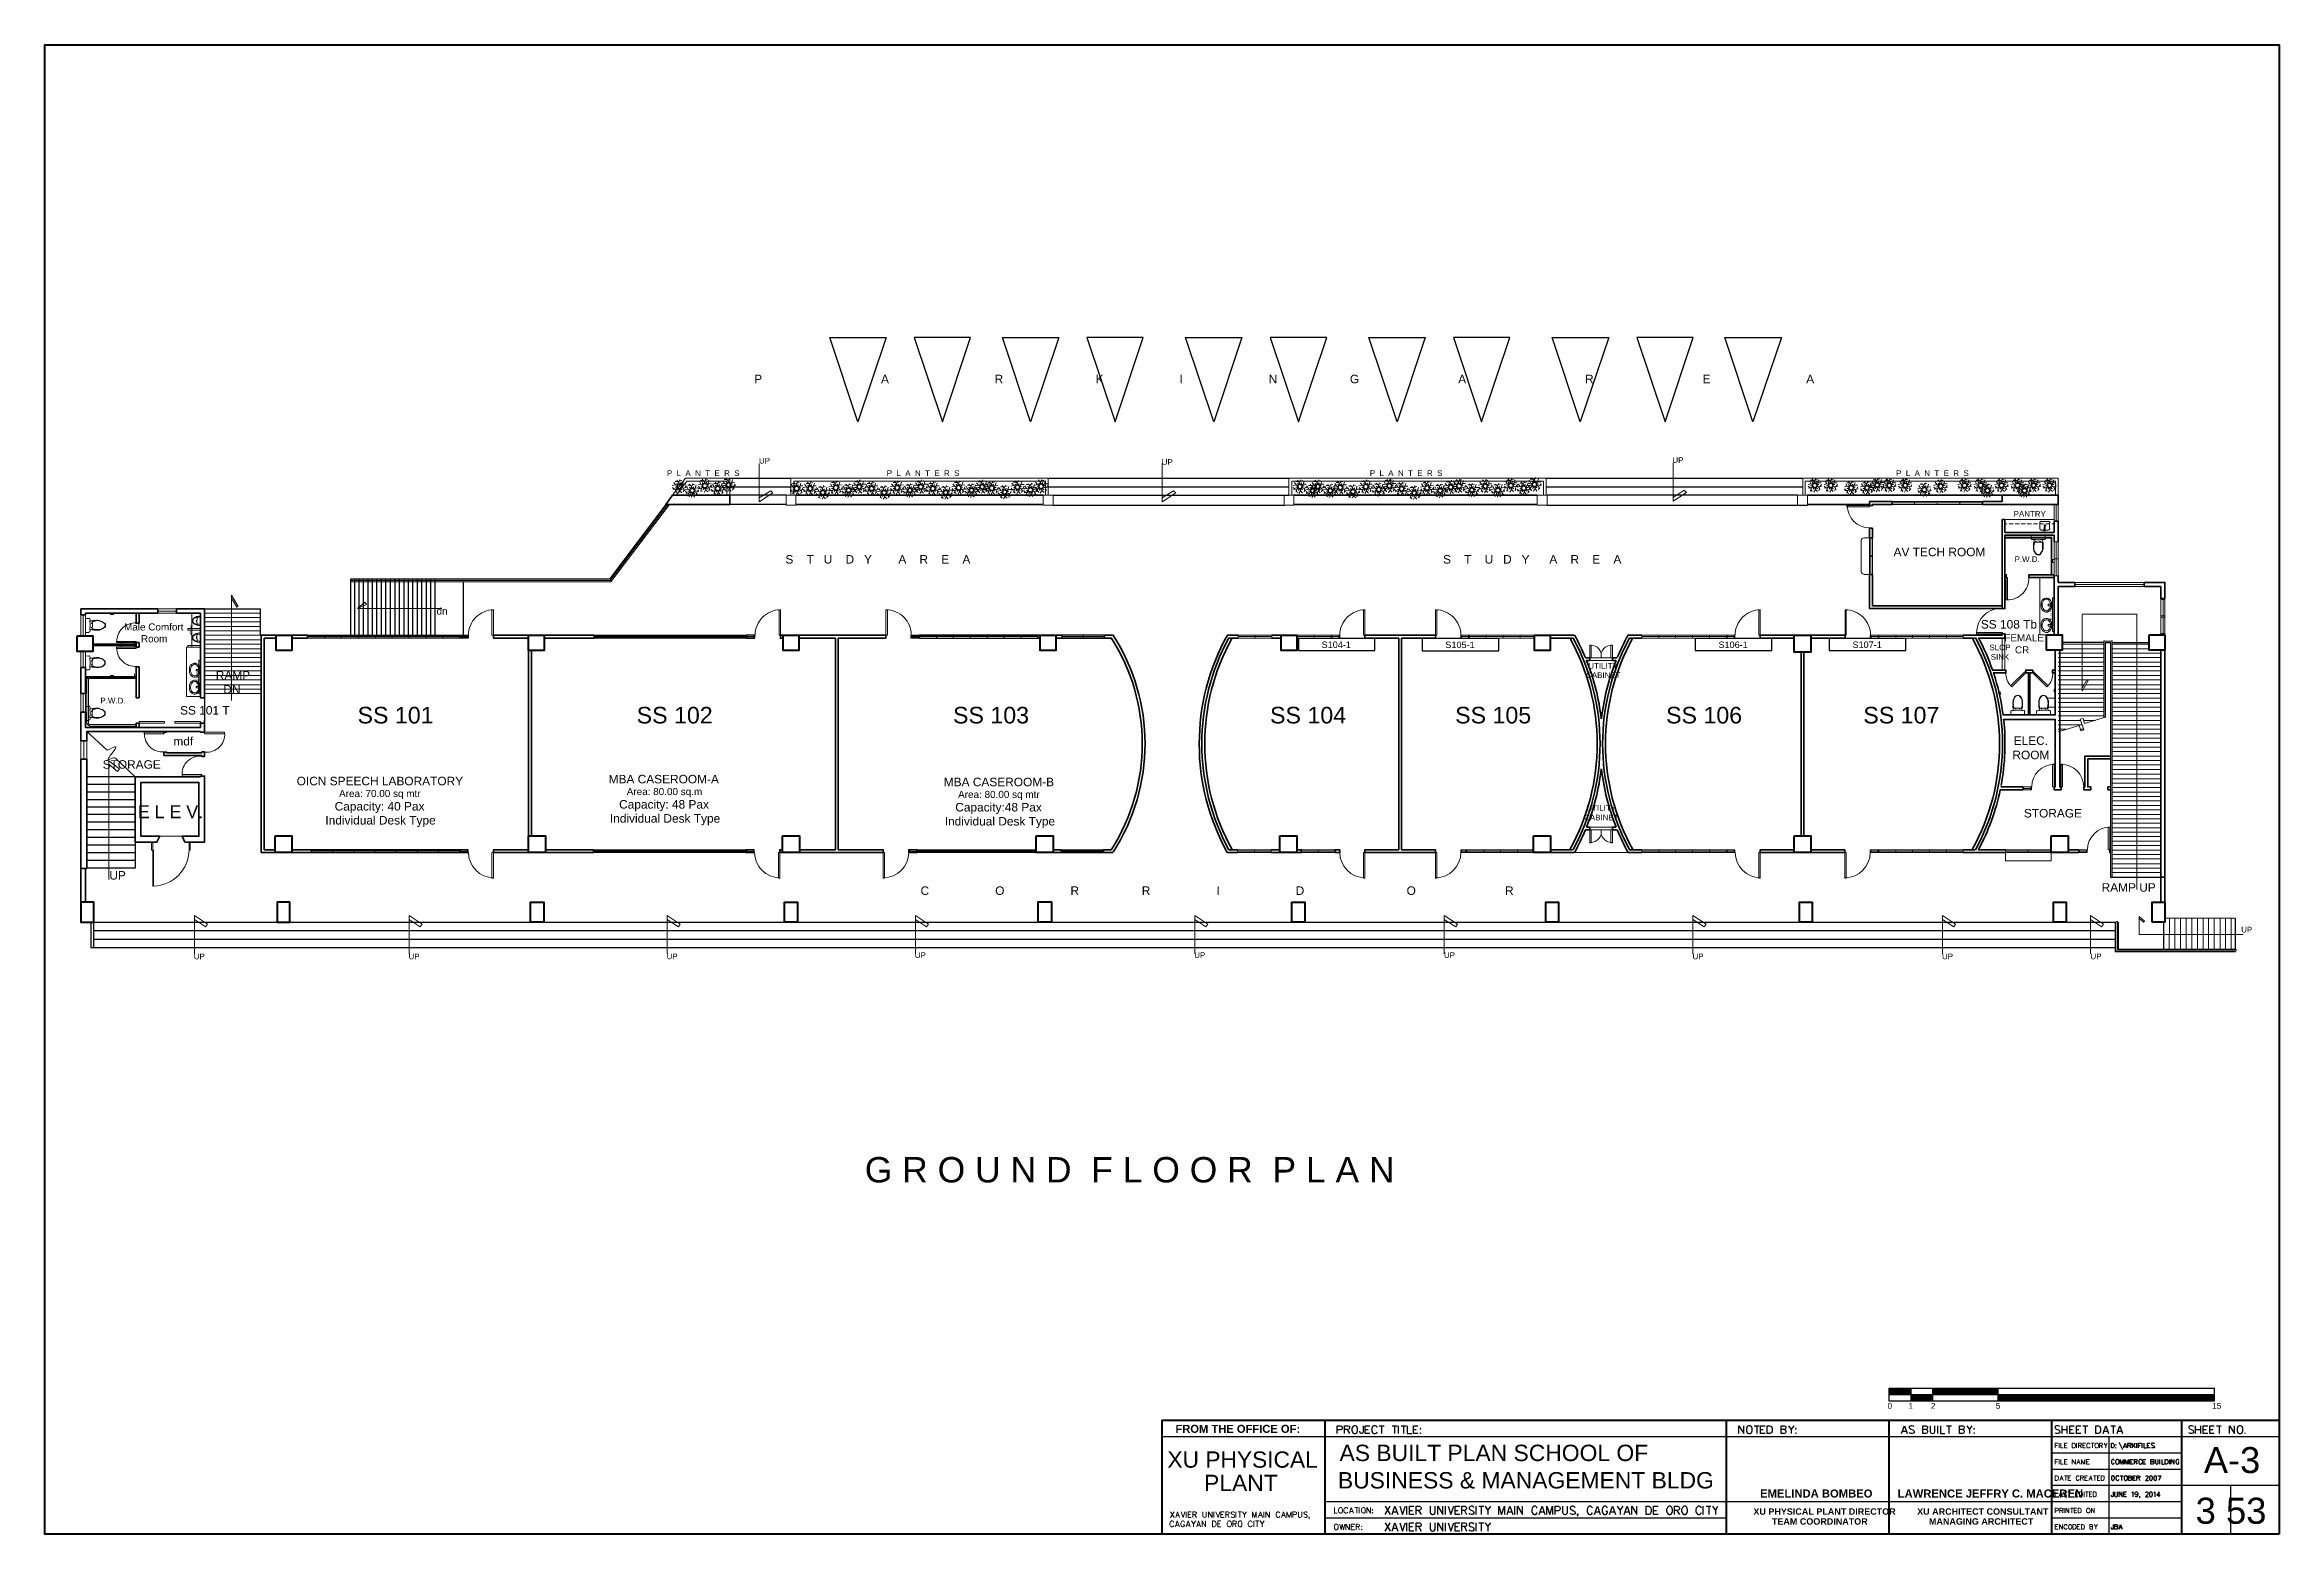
# Model space of a CAD drawing. Header units: inches. Extents: x 0 to 188, y 1 to 48.
# Drawn here: x 0 to 68.7, y 1.4 to 47.2 of the extents above; entities that cross this region are included whole.
import ezdxf

# ---------------------------------------------------------------- set-up
doc = ezdxf.new("R2010")
doc.units = ezdxf.units.IN
doc.header["$MEASUREMENT"] = 0
for name, color, linetype in [('PDF_0', 7, 'Continuous'), ('PDF_BOUNDARIES', 5, 'Continuous'), ('PDF_COLUMN', 7, 'Continuous'), ('PDF_FURNITURES', 1, 'Continuous'), ('PDF_HATCH1', 3, 'Continuous'), ('PDF_PEN03', 3, 'Continuous'), ('PDF_PEN05', 5, 'Continuous'), ('PDF_PEN08', 6, 'Continuous'), ('PDF_Text', 7, 'Continuous'), ('PDF_WALLS', 3, 'Continuous')]:
    doc.layers.add(name, color=color, linetype=linetype)
for name, color, linetype, true_color in [('PDF_DIM', 7, 'Continuous', 0x767676), ('PDF_door', 7, 'Continuous', 0xdda500), ('PDF_Door Swing and Window', 7, 'Continuous', 0x95954a), ('PDF_HATCH', 9, 'Continuous', 0x808080), ('PDF_PEN02', 7, 'Continuous', 0xdda500), ('PDF_window', 7, 'Continuous', 0xdda500)]:
    doc.layers.add(name, color=color, linetype=linetype, true_color=true_color)
doc.styles.add('PDF Arial-BoldMT', font='arial.ttf')
doc.styles.add('PDF Arial-ItalicMT', font='arial.ttf')
doc.styles.add('PDF ArialMT', font='arial.ttf')
doc.styles.add('PDF ArialRoundedMT Bold', font='arialbd.ttf')
doc.styles.add('PDF Swiss721BT-BlackOutline', font='arial.ttf')
doc.styles.get("Standard").update_dxf_attribs({"font": 'arial.ttf'})

msp = doc.modelspace()

# ---------------------------------------------------------------- texts
at = {"char_height": 0.2, "attachment_point": 1}
for s, insert in [('S104-1', (39.249, 28.836)), ('S105-1', (43.053, 28.833)), ('S106-1', (51.448, 28.835)), ('S107-1', (55.568, 28.836))]:
    msp.add_mtext_dynamic_manual_height_columns(s, width=0.2, gutter_width=1, heights=[0], dxfattribs=dict(at, insert=insert))
at = {"layer": 'PDF_Text', "attachment_point": 4, "style": 'PDF ArialMT'}
for s, insert, char_height in [('P                                    A                                R                            K                       I                          N                      G                              A                                    R                                 E                             A', (21.809, 36.903), 0.261532), ('UP', (21.956, 34.392), 0.1744), ('UP', (34.335, 34.353), 0.1744), ('UP', (50.033, 34.412), 0.1744), ('P  L  A  N  T  E  R  S', (19.126, 34.01), 0.17435), ('P  L  A  N  T  E  R  S', (25.883, 34.01), 0.17435), ('P  L  A  N  T  E  R  S', (40.73, 34.01), 0.17435), ('P  L  A  N  T  E  R  S', (56.908, 34.01), 0.17435), ('PANTRY', (60.522, 32.757), 0.1744), ('AV TECH ROOM', (56.83, 31.586), 0.26153), ('S    T   U    D   Y        A    R    E    A', (22.769, 31.36), 0.26153), ('S    T    U   D   Y      A    R    E    A', (42.982, 31.36), 0.26153), ('P.W.D.', (60.551, 31.366), 0.1744), ('dn', (12.046, 29.772), 0.2179), ('Male Comfort', (2.439, 29.282), 0.21794), ('Room', (2.958, 28.92), 0.2179), ('SS 108 Tb', (59.513, 29.363), 0.2615), ('FEMALE', (60.234, 28.949), 0.2179), ('UTILITY', (47.448, 28.085), 0.1744), ('SLOP', (59.778, 28.653), 0.1744), ('SINK', (59.817, 28.36), 0.1744), ('CR', (60.561, 28.577), 0.2179), ('CABINET', (47.38, 27.801), 0.1744), ('P.W.D.', (1.714, 27.018), 0.1744), ('SS 101 T', (4.162, 26.718), 0.2615), ('SS 101', (9.617, 26.568), 0.51), ('SS 102', (18.196, 26.568), 0.51), ('SS 103', (27.92, 26.568), 0.51), ('SS 104', (37.665, 26.568), 0.51), ('SS 105', (43.354, 26.568), 0.51), ('SS 106', (49.838, 26.568), 0.51), ('SS 107', (55.9, 26.568), 0.51), ('mdf', (3.956, 25.768), 0.2615), ('ROOM', (60.483, 25.347), 0.2615), ('ELEC.', (60.522, 25.788), 0.2615), ('STORAGE', (1.782, 25.054), 0.2615), ('MBA CASEROOM-A', (17.334, 24.603), 0.26153), ('OICN SPEECH LABORATORY', (7.746, 24.544), 0.26153), ('Area: 70.00 sq mtr', (9.049, 24.131), 0.21794), ('Area: 80.00 sq.m', (17.892, 24.19), 0.21794), ('MBA CASEROOM-B', (27.636, 24.515), 0.26153), ('Area: 80.00 sq mtr', (28.077, 24.102), 0.21794), ('Individual Desk Type', (8.628, 23.301), 0.26153), ('Capacity: 40 Pax', (8.912, 23.731), 0.26153), ('Individual Desk Type', (17.373, 23.359), 0.26153), ('Capacity: 48 Pax', (17.657, 23.79), 0.26153), ('Individual Desk Type', (27.666, 23.271), 0.26153), ('Capacity:48 Pax', (27.989, 23.702), 0.26153), ('CABINET', (47.321, 23.424), 0.1744), ('UTILITY', (47.389, 23.718), 0.1744), ('STORAGE', (60.835, 23.555), 0.2615), ('C                    O                    R                   R                    I                       D                               O                           R', (26.922, 21.175), 0.261532), ('UP', (67.514, 19.977), 0.1744), ('UP', (4.583, 19.154), 0.1744), ('UP', (11.184, 19.154), 0.1744), ('UP', (19.116, 19.154), 0.1744), ('UP', (26.745, 19.193), 0.1744), ('UP', (35.334, 19.193), 0.1744), ('UP', (43.012, 19.193), 0.1744), ('UP', (50.65, 19.154), 0.1744), ('UP', (58.319, 19.154), 0.1744), ('UP', (62.882, 19.154), 0.1744), ('G R O U N D  F L O O R  P L A N', (25.207, 12.592), 0.78004), ('0', (56.644, 5.339), 0.181), ('1', (57.29, 5.339), 0.181), ('2', (57.976, 5.339), 0.181), ('5', (59.974, 5.339), 0.181), ('15', (66.623, 5.339), 0.1811)]:
    msp.add_mtext(s, dxfattribs=dict(at, insert=insert, char_height=char_height))
at = {"layer": 'PDF_Text', "attachment_point": 4, "rotation": 270, "style": 'PDF Arial-ItalicMT'}
for s, insert, char_height in [('M i r r o r', (61.679, 29.908), 0.08717), ('ledge', (4.497, 29.331), 0.0872), ('M i r r o r', (4.702, 27.94), 0.08667)]:
    msp.add_mtext(s, dxfattribs=dict(at, insert=insert, char_height=char_height))
at = {"layer": 'PDF_Text', "color": 8, "true_color": 0x767676, "attachment_point": 4, "style": 'PDF ArialMT'}
for s, insert, char_height in [('RAMP', (5.259, 27.796), 0.2615), ('  DN', (5.288, 27.365), 0.2615), ('E L E V.', (2.86, 23.601), 0.3923), ('UP', (1.988, 21.646), 0.2615), ('RAMP UP', (63.225, 21.273), 0.2615)]:
    msp.add_mtext(s, dxfattribs=dict(at, insert=insert, char_height=char_height))
at = {"layer": 'PDF_Text', "color": 3, "attachment_point": 4}
for s, insert, char_height, style in [('FROM THE OFFICE OF:', (34.756, 4.631), 0.24582, 'PDF ArialRoundedMT Bold'), ('XU PHYSICAL PLANT DIRECTOR', (52.521, 2.089), 0.1978, 'PDF ArialRoundedMT Bold'), ('XU ARCHITECT CONSULTANT', (57.555, 2.089), 0.1978, 'PDF ArialRoundedMT Bold'), ('3 53', (66.114, 2.109), 0.8009, 'PDF Swiss721BT-BlackOutline')]:
    msp.add_mtext(s, dxfattribs=dict(at, insert=insert, char_height=char_height, style=style))
at = {"layer": 'PDF_Text', "color": 5, "attachment_point": 4}
for s, insert, char_height, style in [('AS BUILT PLAN SCHOOL OF', (39.8, 3.89), 0.50295, 'PDF Arial-BoldMT'), ('XU PHYSICAL', (34.511, 3.685), 0.50003, 'PDF Arial-BoldMT'), ('A-3', (66.369, 3.667), 0.7962, 'PDF Swiss721BT-BlackOutline'), ('PLANT', (35.637, 2.97), 0.5029, 'PDF Arial-BoldMT'), ('BUSINESS & MANAGEMENT BLDG', (39.751, 3.048), 0.50295, 'PDF Arial-BoldMT'), ('EMELINDA BOMBEO', (52.727, 2.643), 0.24725, 'PDF ArialRoundedMT Bold'), ('LAWRENCE JEFFRY C. MACEREN', (56.957, 2.643), 0.24725, 'PDF ArialRoundedMT Bold')]:
    msp.add_mtext(s, dxfattribs=dict(at, insert=insert, char_height=char_height, style=style))
at = {"layer": 'PDF_Text', "color": 42, "true_color": 0xdda500, "char_height": 0.1978, "attachment_point": 4, "style": 'PDF ArialRoundedMT Bold'}
for s, insert in [('TEAM COORDINATOR', (53.089, 1.785)), ('MANAGING ARCHITECT', (57.917, 1.785))]:
    msp.add_mtext(s, dxfattribs=dict(at, insert=insert))

# ---------------------------------------------------------------- linework, layer by layer
for p, q in [((40.889, 28.926), (38.536, 28.926)), ((38.536, 28.926), (38.536, 28.556)), ((40.889, 28.556), (40.889, 28.926)), ((44.693, 28.923), (42.34, 28.923)), ((42.34, 28.923), (42.34, 28.553)), ((44.693, 28.553), (44.693, 28.923)), ((53.088, 28.926), (50.735, 28.926)), ((50.735, 28.926), (50.735, 28.555)), ((53.088, 28.555), (53.088, 28.926)), ((57.208, 28.927), (54.855, 28.927)), ((54.855, 28.927), (54.855, 28.556)), ((57.208, 28.556), (57.208, 28.927)), ((38.536, 28.556), (40.889, 28.556)), ((42.34, 28.553), (44.693, 28.553)), ((50.735, 28.555), (53.088, 28.555)), ((54.855, 28.556), (57.208, 28.556))]:
    msp.add_line(p, q)
at = {"layer": 'PDF_0', "lineweight": 25}
for points in [[(60.167, 29.937), (60.167, 29.848)], [(56.691, 5.69), (57.356, 5.69), (58.022, 5.69), (60.03, 5.69), (66.689, 5.69)], [(57.356, 5.885), (57.356, 5.484)], [(58.022, 5.885), (58.022, 5.484)], [(60.03, 5.885), (60.03, 5.484)]]:
    msp.add_lwpolyline(points, dxfattribs=at)
msp.add_lwpolyline([(66.689, 5.484), (60.03, 5.484), (58.022, 5.484), (57.356, 5.484), (56.691, 5.484), (56.691, 5.885), (57.356, 5.885), (58.022, 5.885), (60.03, 5.885), (66.689, 5.885)], close=True, dxfattribs=at)
at = {"layer": 'PDF_BOUNDARIES', "lineweight": 25}
for points in [[(25.863, 38.182), (24.991, 35.587), (24.129, 38.182)], [(26.725, 38.182), (27.596, 35.587), (28.458, 38.182)], [(31.17, 38.182), (30.299, 35.587), (29.437, 38.182)], [(32.032, 38.182), (32.904, 35.587), (33.766, 38.182)], [(36.801, 38.182), (35.94, 35.587), (35.068, 38.182)], [(37.673, 38.182), (38.535, 35.587), (39.406, 38.182)], [(42.432, 38.182), (41.57, 35.587), (40.699, 38.182)], [(43.304, 38.182), (44.166, 35.587), (45.037, 38.182)], [(48.073, 38.182), (47.201, 35.587), (46.34, 38.182)], [(48.935, 38.182), (49.806, 35.587), (50.668, 38.182)], [(53.381, 38.182), (52.509, 35.587), (51.647, 38.182)]]:
    msp.add_lwpolyline(points, close=True, dxfattribs=at)
for points in [[(21.055, 33.854), (22.935, 33.854)], [(30.847, 33.854), (38.241, 33.854)], [(46.153, 33.854), (54.037, 33.854)], [(19.096, 33.051), (17.363, 30.749), (9.401, 30.749), (9.401, 29.026)], [(21.055, 33.589), (22.935, 33.589)], [(22.788, 33.335), (21.055, 33.335)], [(22.788, 33.051), (21.055, 33.051)], [(30.847, 33.589), (38.241, 33.589)], [(30.994, 33.335), (38.241, 33.335)], [(30.994, 33.031), (38.094, 33.031)], [(46.153, 33.589), (54.037, 33.589)], [(53.88, 33.335), (46.183, 33.335)], [(46.193, 33.031), (46.183, 33.031), (54.184, 33.031)], [(9.528, 29.026), (9.528, 30.749)], [(9.665, 29.026), (9.665, 30.749)], [(9.803, 29.026), (9.803, 30.749)], [(9.94, 29.026), (9.94, 30.749)], [(10.077, 29.026), (10.077, 30.749)], [(10.214, 29.026), (10.214, 30.749)], [(10.351, 29.026), (10.351, 30.749)], [(10.488, 29.026), (10.488, 30.749)], [(10.625, 29.026), (10.625, 30.749)], [(10.772, 29.026), (10.772, 30.749)], [(10.909, 29.026), (10.909, 30.749)], [(11.046, 29.026), (11.046, 30.749)], [(11.183, 29.026), (11.183, 30.749)], [(11.32, 29.026), (11.32, 30.749)], [(11.458, 29.026), (11.458, 30.749)], [(11.595, 29.026), (11.595, 30.749)], [(11.732, 29.026), (11.732, 30.749)], [(11.869, 29.026), (11.869, 30.749)], [(12.006, 29.026), (12.006, 30.749)], [(12.868, 30.671), (12.868, 29.026)], [(4.916, 29.839), (6.62, 29.839), (6.62, 29.036)], [(63.291, 28.801), (62.008, 28.801)], [(63.34, 26.509), (63.34, 28.801), (63.497, 28.801), (63.497, 21.593), (63.506, 21.593)], [(63.545, 28.801), (64.691, 28.801)], [(4.916, 27.106), (4.916, 26.323)], [(2.781, 24.678), (1.293, 24.678)], [(2.781, 24.443), (1.293, 24.443)], [(2.781, 24.208), (1.293, 24.208)], [(2.781, 23.973), (1.293, 23.973)], [(2.781, 23.748), (1.293, 23.748)], [(2.781, 23.513), (1.293, 23.513)], [(2.781, 23.277), (1.293, 23.277)], [(2.781, 23.042), (1.293, 23.042)], [(2.781, 22.807), (1.293, 22.807)], [(2.781, 22.67), (2.781, 21.867), (1.293, 21.867)], [(2.781, 22.572), (1.293, 22.572)], [(2.781, 22.337), (1.293, 22.337)], [(2.781, 22.102), (1.293, 22.102)], [(63.545, 21.593), (65.044, 21.593)], [(1.42, 20.203), (1.42, 19.429), (1.508, 19.429), (1.508, 20.203), (63.663, 20.203)], [(1.508, 19.948), (63.643, 19.948)], [(63.643, 20.203), (63.643, 19.302), (67.335, 19.292), (67.335, 19.321)], [(63.732, 20.203), (63.732, 19.38), (67.335, 19.38)], [(65.132, 20.203), (65.132, 19.38)], [(65.171, 20.34), (67.335, 20.33), (67.335, 19.36)], [(1.508, 19.684), (63.643, 19.684)], [(1.508, 19.429), (63.643, 19.429)]]:
    msp.add_lwpolyline(points, dxfattribs=at)
at = {"layer": 'PDF_COLUMN', "lineweight": 40}
for points in [[(0.999, 29.006), (1.479, 29.006), (1.479, 28.526), (0.999, 28.526)], [(7.119, 29.026), (7.599, 29.026), (7.599, 28.556), (7.119, 28.556)], [(14.875, 29.026), (15.355, 29.026), (15.355, 28.556), (14.875, 28.556)], [(22.7, 29.026), (23.18, 29.026), (23.18, 28.556), (22.7, 28.556)], [(30.603, 29.026), (31.082, 29.026), (31.082, 28.556), (30.603, 28.556)], [(38.006, 29.026), (38.486, 29.026), (38.486, 28.556), (38.006, 28.556)], [(45.791, 29.026), (46.271, 29.026), (46.271, 28.556), (45.791, 28.556)], [(53.772, 29.026), (54.291, 29.026), (54.291, 28.507), (53.772, 28.507)], [(61.528, 29.036), (62.008, 29.036), (62.008, 28.566), (61.528, 28.566)], [(64.691, 29.036), (65.171, 29.036), (65.171, 28.566), (64.691, 28.566)], [(7.08, 22.866), (7.599, 22.866), (7.599, 22.347), (7.08, 22.347)], [(14.875, 22.866), (15.394, 22.866), (15.394, 22.347), (14.875, 22.347)], [(22.68, 22.866), (23.199, 22.866), (23.199, 22.347), (22.68, 22.347)], [(30.475, 22.866), (30.994, 22.866), (30.994, 22.347), (30.475, 22.347)], [(37.967, 22.866), (38.486, 22.866), (38.486, 22.347), (37.967, 22.347)], [(45.762, 22.866), (46.281, 22.866), (46.281, 22.347), (45.762, 22.347)], [(53.772, 22.866), (54.291, 22.866), (54.291, 22.347), (53.772, 22.347)], [(61.675, 22.866), (62.194, 22.866), (62.194, 22.347), (61.675, 22.347)], [(1.116, 20.819), (1.116, 20.203), (1.508, 20.203), (1.508, 20.819)], [(7.531, 20.203), (7.531, 20.819), (7.149, 20.819), (7.149, 20.203)], [(14.934, 20.203), (14.934, 20.819), (15.345, 20.819), (15.345, 20.203)], [(22.739, 20.203), (22.739, 20.819), (23.14, 20.819), (23.14, 20.203)], [(30.534, 20.212), (30.534, 20.829), (30.945, 20.829), (30.945, 20.212)], [(38.339, 20.203), (38.339, 20.819), (38.731, 20.819), (38.731, 20.203)], [(46.144, 20.203), (46.144, 20.819), (46.535, 20.819), (46.535, 20.203)], [(53.939, 20.203), (53.939, 20.819), (54.33, 20.819), (54.33, 20.203)], [(61.744, 20.203), (61.744, 20.819), (62.135, 20.819), (62.135, 20.203)], [(64.779, 20.203), (64.779, 20.819), (65.171, 20.819), (65.171, 20.203)]]:
    msp.add_lwpolyline(points, close=True, dxfattribs=at)
at = {"layer": 'PDF_DIM', "lineweight": 13}
for points in [[(21.965, 34.304), (21.965, 33.129), (22.377, 33.403), (22.318, 33.472), (21.965, 33.247)], [(34.353, 34.304), (34.353, 33.129), (34.764, 33.403), (34.696, 33.472), (34.353, 33.247)], [(50.051, 34.324), (50.051, 33.149), (50.462, 33.413), (50.394, 33.491), (50.051, 33.266)], [(62.625, 29.672), (62.625, 27.312), (62.811, 27.635), (62.772, 27.655), (62.625, 27.4)], [(4.603, 19.233), (4.603, 20.408), (5.004, 20.144), (4.945, 20.065), (4.603, 20.291)], [(11.203, 19.233), (11.203, 20.408), (11.604, 20.144), (11.546, 20.065), (11.203, 20.291)], [(19.135, 19.233), (19.135, 20.408), (19.537, 20.144), (19.478, 20.065), (19.135, 20.291)], [(26.764, 19.233), (26.764, 20.408), (27.165, 20.144), (27.106, 20.065), (26.764, 20.291)], [(35.352, 19.233), (35.352, 20.408), (35.754, 20.144), (35.695, 20.065), (35.352, 20.291)], [(43.02, 19.233), (43.02, 20.408), (43.431, 20.144), (43.372, 20.065), (43.02, 20.291)], [(50.658, 19.233), (50.658, 20.408), (51.069, 20.144), (51.011, 20.065), (50.658, 20.291)], [(58.336, 19.233), (58.336, 20.408), (58.737, 20.144), (58.678, 20.065), (58.336, 20.291)], [(62.88, 19.233), (62.88, 20.408), (63.281, 20.144), (63.222, 20.065), (62.88, 20.291)], [(67.58, 19.83), (64.378, 19.83), (64.378, 20.379), (64.544, 20.242), (64.515, 20.203), (64.368, 20.33)], [(56.691, 5.876), (56.7, 5.885)], [(56.691, 5.866), (56.71, 5.885)], [(56.691, 5.846), (56.73, 5.885)], [(56.691, 5.837), (56.739, 5.885)], [(56.691, 5.817), (56.759, 5.885)], [(56.691, 5.807), (56.769, 5.885)], [(56.691, 5.788), (56.788, 5.885)], [(56.691, 5.778), (56.808, 5.885)], [(56.691, 5.758), (56.818, 5.885)], [(56.691, 5.748), (56.837, 5.885)], [(56.691, 5.729), (56.847, 5.885)], [(56.691, 5.719), (56.867, 5.885)], [(56.691, 5.699), (56.877, 5.885)], [(56.691, 5.69), (56.896, 5.885)], [(56.71, 5.69), (56.906, 5.885)], [(56.72, 5.69), (56.926, 5.885)], [(56.739, 5.69), (56.935, 5.885)], [(56.749, 5.69), (56.955, 5.885)], [(56.769, 5.69), (56.965, 5.885)], [(56.779, 5.69), (56.984, 5.885)], [(56.798, 5.69), (56.994, 5.885)], [(56.808, 5.69), (57.014, 5.885)], [(56.828, 5.69), (57.023, 5.885)], [(56.847, 5.69), (57.043, 5.885)], [(56.857, 5.69), (57.053, 5.885)], [(56.877, 5.69), (57.072, 5.885)], [(56.886, 5.69), (57.092, 5.885)], [(56.906, 5.69), (57.102, 5.885)], [(56.916, 5.69), (57.121, 5.885)], [(56.935, 5.69), (57.131, 5.885)], [(56.945, 5.69), (57.151, 5.885)], [(56.965, 5.69), (57.161, 5.885)], [(56.975, 5.69), (57.18, 5.885)], [(56.994, 5.69), (57.19, 5.885)], [(57.004, 5.69), (57.21, 5.885)], [(57.023, 5.69), (57.219, 5.885)], [(57.033, 5.69), (57.239, 5.885)], [(57.053, 5.69), (57.249, 5.885)], [(57.063, 5.69), (57.268, 5.885)], [(57.082, 5.69), (57.278, 5.885)], [(57.102, 5.69), (57.298, 5.885)], [(57.112, 5.69), (57.307, 5.885)], [(57.131, 5.69), (57.327, 5.885)], [(57.141, 5.69), (57.347, 5.885)], [(57.161, 5.69), (57.356, 5.885)], [(57.17, 5.69), (57.356, 5.876)], [(57.19, 5.69), (57.356, 5.856)], [(57.2, 5.69), (57.356, 5.846)], [(57.219, 5.69), (57.356, 5.827)], [(57.229, 5.69), (57.356, 5.817)], [(57.249, 5.69), (57.356, 5.797)], [(57.259, 5.69), (57.356, 5.788)], [(57.278, 5.69), (57.356, 5.768)], [(57.288, 5.69), (57.356, 5.748)], [(57.307, 5.69), (57.356, 5.739)], [(57.317, 5.69), (57.356, 5.719)], [(57.337, 5.69), (57.356, 5.709)], [(57.356, 5.69), (57.356, 5.69)], [(57.356, 5.68), (57.366, 5.69)], [(57.356, 5.66), (57.386, 5.69)], [(57.356, 5.65), (57.396, 5.69)], [(57.356, 5.631), (57.415, 5.69)], [(57.356, 5.621), (57.425, 5.69)], [(57.356, 5.601), (57.445, 5.69)], [(57.356, 5.592), (57.454, 5.69)], [(57.356, 5.572), (57.474, 5.69)], [(57.356, 5.562), (57.484, 5.69)], [(57.356, 5.543), (57.503, 5.69)], [(57.356, 5.533), (57.513, 5.69)], [(57.356, 5.513), (57.533, 5.69)], [(57.356, 5.494), (57.543, 5.69)], [(57.356, 5.484), (57.562, 5.69)], [(57.376, 5.484), (57.572, 5.69)], [(57.396, 5.484), (57.591, 5.69)], [(57.405, 5.484), (57.601, 5.69)], [(57.425, 5.484), (57.621, 5.69)], [(57.435, 5.484), (57.64, 5.69)], [(57.454, 5.484), (57.65, 5.69)], [(57.464, 5.484), (57.67, 5.69)], [(57.484, 5.484), (57.68, 5.69)], [(57.494, 5.484), (57.699, 5.69)], [(57.513, 5.484), (57.709, 5.69)], [(57.523, 5.484), (57.729, 5.69)], [(57.543, 5.484), (57.738, 5.69)], [(57.552, 5.484), (57.758, 5.69)], [(57.572, 5.484), (57.768, 5.69)], [(57.582, 5.484), (57.787, 5.69)], [(57.601, 5.484), (57.797, 5.69)], [(57.611, 5.484), (57.817, 5.69)], [(57.631, 5.484), (57.826, 5.69)], [(57.65, 5.484), (57.846, 5.69)], [(57.66, 5.484), (57.856, 5.69)], [(57.68, 5.484), (57.875, 5.69)], [(57.689, 5.484), (57.895, 5.69)], [(57.709, 5.484), (57.905, 5.69)], [(57.719, 5.484), (57.924, 5.69)], [(57.738, 5.484), (57.934, 5.69)], [(57.748, 5.484), (57.954, 5.69)], [(57.768, 5.484), (57.964, 5.69)], [(57.778, 5.484), (57.983, 5.69)], [(57.797, 5.484), (57.993, 5.69)], [(57.807, 5.484), (58.013, 5.69)], [(57.826, 5.484), (58.022, 5.69), (58.228, 5.885)], [(57.836, 5.484), (58.022, 5.67)], [(57.856, 5.484), (58.022, 5.66)], [(57.866, 5.484), (58.022, 5.641)], [(57.885, 5.484), (58.022, 5.631)], [(57.905, 5.484), (58.022, 5.611)], [(57.915, 5.484), (58.022, 5.592)], [(57.934, 5.484), (58.022, 5.582)], [(57.944, 5.484), (58.022, 5.562)], [(57.964, 5.484), (58.022, 5.553)], [(57.973, 5.484), (58.022, 5.533)], [(57.993, 5.484), (58.022, 5.523)], [(58.003, 5.484), (58.022, 5.504)], [(58.022, 5.885), (58.032, 5.885)], [(58.022, 5.866), (58.042, 5.885)], [(58.022, 5.846), (58.062, 5.885)], [(58.022, 5.837), (58.071, 5.885)], [(58.022, 5.817), (58.091, 5.885)], [(58.022, 5.807), (58.101, 5.885)], [(58.022, 5.788), (58.12, 5.885)], [(58.022, 5.778), (58.14, 5.885)], [(58.022, 5.758), (58.15, 5.885)], [(58.022, 5.748), (58.169, 5.885)], [(58.022, 5.729), (58.179, 5.885)], [(58.022, 5.719), (58.199, 5.885)], [(58.022, 5.699), (58.208, 5.885)], [(58.042, 5.69), (58.238, 5.885)], [(58.052, 5.69), (58.257, 5.885)], [(58.071, 5.69), (58.267, 5.885)], [(58.081, 5.69), (58.287, 5.885)], [(58.101, 5.69), (58.297, 5.885)], [(58.11, 5.69), (58.316, 5.885)], [(58.13, 5.69), (58.326, 5.885)], [(58.15, 5.69), (58.346, 5.885)], [(58.159, 5.69), (58.355, 5.885)], [(58.179, 5.69), (58.375, 5.885)], [(58.189, 5.69), (58.394, 5.885)], [(58.208, 5.69), (58.404, 5.885)], [(58.218, 5.69), (58.424, 5.885)], [(58.238, 5.69), (58.434, 5.885)], [(58.248, 5.69), (58.453, 5.885)], [(58.267, 5.69), (58.463, 5.885)], [(58.277, 5.69), (58.483, 5.885)], [(58.297, 5.69), (58.492, 5.885)], [(58.306, 5.69), (58.512, 5.885)], [(58.326, 5.69), (58.522, 5.885)], [(58.336, 5.69), (58.541, 5.885)], [(58.355, 5.69), (58.551, 5.885)], [(58.365, 5.69), (58.571, 5.885)], [(58.385, 5.69), (58.581, 5.885)], [(58.394, 5.69), (58.6, 5.885)], [(58.414, 5.69), (58.61, 5.885)], [(58.434, 5.69), (58.63, 5.885)], [(58.443, 5.69), (58.639, 5.885)], [(58.463, 5.69), (58.659, 5.885)], [(58.473, 5.69), (58.678, 5.885)], [(58.492, 5.69), (58.688, 5.885)], [(58.502, 5.69), (58.708, 5.885)], [(58.522, 5.69), (58.718, 5.885)], [(58.532, 5.69), (58.737, 5.885)], [(58.551, 5.69), (58.747, 5.885)], [(58.561, 5.69), (58.767, 5.885)], [(58.581, 5.69), (58.776, 5.885)], [(58.59, 5.69), (58.796, 5.885)], [(58.61, 5.69), (58.806, 5.885)], [(58.62, 5.69), (58.825, 5.885)], [(58.639, 5.69), (58.835, 5.885)], [(58.649, 5.69), (58.855, 5.885)], [(58.669, 5.69), (58.865, 5.885)], [(58.688, 5.69), (58.884, 5.885)], [(58.698, 5.69), (58.894, 5.885)], [(58.718, 5.69), (58.913, 5.885)], [(58.727, 5.69), (58.933, 5.885)], [(58.747, 5.69), (58.943, 5.885)], [(58.757, 5.69), (58.962, 5.885)], [(58.776, 5.69), (58.972, 5.885)], [(58.786, 5.69), (58.992, 5.885)], [(58.806, 5.69), (59.002, 5.885)], [(58.816, 5.69), (59.021, 5.885)], [(58.835, 5.69), (59.031, 5.885)], [(58.845, 5.69), (59.051, 5.885)], [(58.865, 5.69), (59.06, 5.885)], [(58.874, 5.69), (59.08, 5.885)], [(58.894, 5.69), (59.09, 5.885)], [(58.904, 5.69), (59.109, 5.885)], [(58.923, 5.69), (59.119, 5.885)], [(58.943, 5.69), (59.139, 5.885)], [(58.953, 5.69), (59.149, 5.885)], [(58.972, 5.69), (59.168, 5.885)], [(58.982, 5.69), (59.188, 5.885)], [(59.002, 5.69), (59.197, 5.885)], [(59.011, 5.69), (59.217, 5.885)], [(59.031, 5.69), (59.227, 5.885)], [(59.041, 5.69), (59.246, 5.885)], [(59.06, 5.69), (59.256, 5.885)], [(59.07, 5.69), (59.276, 5.885)], [(59.09, 5.69), (59.286, 5.885)], [(59.1, 5.69), (59.305, 5.885)], [(59.119, 5.69), (59.315, 5.885)], [(59.129, 5.69), (59.335, 5.885)], [(59.149, 5.69), (59.344, 5.885)], [(59.158, 5.69), (59.364, 5.885)], [(59.178, 5.69), (59.374, 5.885)], [(59.188, 5.69), (59.393, 5.885)], [(59.207, 5.69), (59.403, 5.885)], [(59.227, 5.69), (59.423, 5.885)], [(59.237, 5.69), (59.433, 5.885)], [(59.256, 5.69), (59.452, 5.885)], [(59.266, 5.69), (59.472, 5.885)], [(59.286, 5.69), (59.481, 5.885)], [(59.295, 5.69), (59.501, 5.885)], [(59.315, 5.69), (59.511, 5.885)], [(59.325, 5.69), (59.53, 5.885)], [(59.344, 5.69), (59.54, 5.885)], [(59.354, 5.69), (59.56, 5.885)], [(59.374, 5.69), (59.57, 5.885)], [(59.384, 5.69), (59.589, 5.885)], [(59.403, 5.69), (59.599, 5.885)], [(59.413, 5.69), (59.619, 5.885)], [(59.433, 5.69), (59.628, 5.885)], [(59.442, 5.69), (59.648, 5.885)], [(59.462, 5.69), (59.658, 5.885)], [(59.481, 5.69), (59.677, 5.885)], [(59.491, 5.69), (59.687, 5.885)], [(59.511, 5.69), (59.707, 5.885)], [(59.521, 5.69), (59.726, 5.885)], [(59.54, 5.69), (59.736, 5.885)], [(59.55, 5.69), (59.756, 5.885)], [(59.57, 5.69), (59.765, 5.885)], [(59.579, 5.69), (59.785, 5.885)], [(59.599, 5.69), (59.795, 5.885)], [(59.609, 5.69), (59.814, 5.885)], [(59.628, 5.69), (59.824, 5.885)], [(59.638, 5.69), (59.844, 5.885)], [(59.658, 5.69), (59.854, 5.885)], [(59.668, 5.69), (59.873, 5.885)], [(59.687, 5.69), (59.883, 5.885)], [(59.697, 5.69), (59.903, 5.885)], [(59.717, 5.69), (59.912, 5.885)], [(59.736, 5.69), (59.932, 5.885)], [(59.746, 5.69), (59.942, 5.885)], [(59.765, 5.69), (59.961, 5.885)], [(59.775, 5.69), (59.981, 5.885)], [(59.795, 5.69), (59.991, 5.885)], [(59.805, 5.69), (60.01, 5.885)], [(59.824, 5.69), (60.02, 5.885)], [(59.834, 5.69), (60.03, 5.876)], [(59.854, 5.69), (60.03, 5.856)], [(59.863, 5.69), (60.03, 5.846)], [(59.883, 5.69), (60.03, 5.827)], [(59.893, 5.69), (60.03, 5.817)], [(59.912, 5.69), (60.03, 5.797)], [(59.922, 5.69), (60.03, 5.788)], [(59.942, 5.69), (60.03, 5.768)], [(59.952, 5.69), (60.03, 5.758)], [(59.971, 5.69), (60.03, 5.739)], [(59.981, 5.69), (60.03, 5.729)], [(60, 5.69), (60.03, 5.709)], [(60.02, 5.69), (60.03, 5.699)], [(60.03, 5.68), (60.03, 5.69)], [(60.03, 5.67), (60.049, 5.69)], [(60.03, 5.65), (60.059, 5.69)], [(60.03, 5.631), (60.079, 5.69)], [(60.03, 5.621), (60.089, 5.69)], [(60.03, 5.601), (60.108, 5.69)], [(60.03, 5.592), (60.118, 5.69)], [(60.03, 5.572), (60.138, 5.69)], [(60.03, 5.562), (60.147, 5.69)], [(60.03, 5.543), (60.167, 5.69)], [(60.03, 5.533), (60.177, 5.69)], [(60.03, 5.513), (60.196, 5.69)], [(60.03, 5.504), (60.206, 5.69)], [(60.03, 5.484), (60.226, 5.69)], [(60.04, 5.484), (60.236, 5.69)], [(60.059, 5.484), (60.255, 5.69)], [(60.069, 5.484), (60.275, 5.69)], [(60.089, 5.484), (60.284, 5.69)], [(60.098, 5.484), (60.304, 5.69)], [(60.118, 5.484), (60.314, 5.69)], [(60.128, 5.484), (60.333, 5.69)], [(60.147, 5.484), (60.343, 5.69)], [(60.157, 5.484), (60.363, 5.69)], [(60.177, 5.484), (60.373, 5.69)], [(60.187, 5.484), (60.392, 5.69)], [(60.206, 5.484), (60.402, 5.69)], [(60.216, 5.484), (60.422, 5.69)], [(60.236, 5.484), (60.431, 5.69)], [(60.245, 5.484), (60.451, 5.69)], [(60.265, 5.484), (60.461, 5.69)], [(60.284, 5.484), (60.48, 5.69)], [(60.294, 5.484), (60.49, 5.69)], [(60.314, 5.484), (60.51, 5.69)], [(60.324, 5.484), (60.529, 5.69)], [(60.343, 5.484), (60.539, 5.69)], [(60.353, 5.484), (60.559, 5.69)], [(60.373, 5.484), (60.568, 5.69)], [(60.382, 5.484), (60.588, 5.69)], [(60.402, 5.484), (60.598, 5.69)], [(60.412, 5.484), (60.617, 5.69)], [(60.431, 5.484), (60.627, 5.69)], [(60.441, 5.484), (60.647, 5.69)], [(60.461, 5.484), (60.657, 5.69)], [(60.471, 5.484), (60.676, 5.69)], [(60.49, 5.484), (60.686, 5.69)], [(60.5, 5.484), (60.706, 5.69)], [(60.52, 5.484), (60.715, 5.69)], [(60.529, 5.484), (60.735, 5.69)], [(60.549, 5.484), (60.745, 5.69)], [(60.568, 5.484), (60.764, 5.69)], [(60.578, 5.484), (60.774, 5.69)], [(60.598, 5.484), (60.794, 5.69)], [(60.608, 5.484), (60.813, 5.69)], [(60.627, 5.484), (60.823, 5.69)], [(60.637, 5.484), (60.843, 5.69)], [(60.657, 5.484), (60.852, 5.69)], [(60.666, 5.484), (60.872, 5.69)], [(60.686, 5.484), (60.882, 5.69)], [(60.696, 5.484), (60.901, 5.69)], [(60.715, 5.484), (60.911, 5.69)], [(60.725, 5.484), (60.931, 5.69)], [(60.745, 5.484), (60.941, 5.69)], [(60.755, 5.484), (60.96, 5.69)], [(60.774, 5.484), (60.97, 5.69)], [(60.784, 5.484), (60.99, 5.69)], [(60.804, 5.484), (60.999, 5.69)], [(60.823, 5.484), (61.019, 5.69)], [(60.833, 5.484), (61.029, 5.69)], [(60.852, 5.484), (61.048, 5.69)], [(60.862, 5.484), (61.068, 5.69)], [(60.882, 5.484), (61.078, 5.69)], [(60.892, 5.484), (61.097, 5.69)], [(60.911, 5.484), (61.107, 5.69)], [(60.921, 5.484), (61.127, 5.69)], [(60.941, 5.484), (61.136, 5.69)], [(60.95, 5.484), (61.156, 5.69)], [(60.97, 5.484), (61.166, 5.69)], [(60.98, 5.484), (61.185, 5.69)], [(60.999, 5.484), (61.195, 5.69)], [(61.009, 5.484), (61.215, 5.69)], [(61.029, 5.484), (61.225, 5.69)], [(61.039, 5.484), (61.244, 5.69)], [(61.058, 5.484), (61.254, 5.69)], [(61.078, 5.484), (61.274, 5.69)], [(61.087, 5.484), (61.283, 5.69)], [(61.107, 5.484), (61.303, 5.69)], [(61.117, 5.484), (61.323, 5.69)], [(61.136, 5.484), (61.332, 5.69)], [(61.146, 5.484), (61.352, 5.69)], [(61.166, 5.484), (61.362, 5.69)], [(61.176, 5.484), (61.381, 5.69)], [(61.195, 5.484), (61.391, 5.69)], [(61.205, 5.484), (61.411, 5.69)], [(61.225, 5.484), (61.42, 5.69)], [(61.234, 5.484), (61.44, 5.69)], [(61.254, 5.484), (61.45, 5.69)], [(61.264, 5.484), (61.469, 5.69)], [(61.283, 5.484), (61.479, 5.69)], [(61.293, 5.484), (61.499, 5.69)], [(61.313, 5.484), (61.509, 5.69)], [(61.323, 5.484), (61.528, 5.69)], [(61.342, 5.484), (61.538, 5.69)], [(61.362, 5.484), (61.558, 5.69)], [(61.371, 5.484), (61.567, 5.69)], [(61.391, 5.484), (61.587, 5.69)], [(61.401, 5.484), (61.607, 5.69)], [(61.42, 5.484), (61.616, 5.69)], [(61.43, 5.484), (61.636, 5.69)], [(61.45, 5.484), (61.646, 5.69)], [(61.46, 5.484), (61.665, 5.69)], [(61.479, 5.484), (61.675, 5.69)], [(61.489, 5.484), (61.695, 5.69)], [(61.509, 5.484), (61.704, 5.69)], [(61.518, 5.484), (61.724, 5.69)], [(61.538, 5.484), (61.734, 5.69)], [(61.548, 5.484), (61.753, 5.69)], [(61.567, 5.484), (61.763, 5.69)], [(61.577, 5.484), (61.783, 5.69)], [(61.597, 5.484), (61.793, 5.69)], [(61.616, 5.484), (61.812, 5.69)], [(61.626, 5.484), (61.822, 5.69)], [(61.646, 5.484), (61.842, 5.69)], [(61.655, 5.484), (61.861, 5.69)], [(61.675, 5.484), (61.871, 5.69)], [(61.685, 5.484), (61.891, 5.69)], [(61.704, 5.484), (61.9, 5.69)], [(61.714, 5.484), (61.92, 5.69)], [(61.734, 5.484), (61.93, 5.69)], [(61.744, 5.484), (61.949, 5.69)], [(61.763, 5.484), (61.959, 5.69)], [(61.773, 5.484), (61.979, 5.69)], [(61.793, 5.484), (61.988, 5.69)], [(61.802, 5.484), (62.008, 5.69)], [(61.822, 5.484), (62.018, 5.69)], [(61.832, 5.484), (62.037, 5.69)], [(61.851, 5.484), (62.047, 5.69)], [(61.871, 5.484), (62.067, 5.69)], [(61.881, 5.484), (62.077, 5.69)], [(61.9, 5.484), (62.096, 5.69)], [(61.91, 5.484), (62.116, 5.69)], [(61.93, 5.484), (62.126, 5.69)], [(61.939, 5.484), (62.145, 5.69)], [(61.959, 5.484), (62.155, 5.69)], [(61.969, 5.484), (62.174, 5.69)], [(61.988, 5.484), (62.184, 5.69)], [(61.998, 5.484), (62.204, 5.69)], [(62.018, 5.484), (62.214, 5.69)], [(62.028, 5.484), (62.233, 5.69)], [(62.047, 5.484), (62.243, 5.69)], [(62.057, 5.484), (62.263, 5.69)], [(62.077, 5.484), (62.272, 5.69)], [(62.086, 5.484), (62.292, 5.69)], [(62.106, 5.484), (62.302, 5.69)], [(62.116, 5.484), (62.321, 5.69)], [(62.135, 5.484), (62.331, 5.69)], [(62.155, 5.484), (62.351, 5.69)], [(62.165, 5.484), (62.361, 5.69)], [(62.184, 5.484), (62.38, 5.69)], [(62.194, 5.484), (62.4, 5.69)], [(62.214, 5.484), (62.41, 5.69)], [(62.223, 5.484), (62.429, 5.69)], [(62.243, 5.484), (62.439, 5.69)], [(62.253, 5.484), (62.458, 5.69)], [(62.272, 5.484), (62.468, 5.69)], [(62.282, 5.484), (62.488, 5.69)], [(62.302, 5.484), (62.498, 5.69)], [(62.312, 5.484), (62.517, 5.69)], [(62.331, 5.484), (62.527, 5.69)], [(62.341, 5.484), (62.547, 5.69)], [(62.361, 5.484), (62.556, 5.69)], [(62.37, 5.484), (62.576, 5.69)], [(62.39, 5.484), (62.586, 5.69)], [(62.41, 5.484), (62.605, 5.69)], [(62.419, 5.484), (62.615, 5.69)], [(62.439, 5.484), (62.635, 5.69)], [(62.449, 5.484), (62.654, 5.69)], [(62.468, 5.484), (62.664, 5.69)], [(62.478, 5.484), (62.684, 5.69)], [(62.498, 5.484), (62.694, 5.69)], [(62.507, 5.484), (62.713, 5.69)], [(62.527, 5.484), (62.723, 5.69)], [(62.537, 5.484), (62.742, 5.69)], [(62.556, 5.484), (62.752, 5.69)], [(62.566, 5.484), (62.772, 5.69)], [(62.586, 5.484), (62.782, 5.69)], [(62.596, 5.484), (62.801, 5.69)], [(62.615, 5.484), (62.811, 5.69)], [(62.625, 5.484), (62.831, 5.69)], [(62.645, 5.484), (62.84, 5.69)], [(62.664, 5.484), (62.86, 5.69)], [(62.674, 5.484), (62.87, 5.69)], [(62.694, 5.484), (62.889, 5.69)], [(62.703, 5.484), (62.909, 5.69)], [(62.723, 5.484), (62.919, 5.69)], [(62.733, 5.484), (62.938, 5.69)], [(62.752, 5.484), (62.948, 5.69)], [(62.762, 5.484), (62.968, 5.69)], [(62.782, 5.484), (62.978, 5.69)], [(62.791, 5.484), (62.997, 5.69)], [(62.811, 5.484), (63.007, 5.69)], [(62.821, 5.484), (63.026, 5.69)], [(62.84, 5.484), (63.036, 5.69)], [(62.85, 5.484), (63.056, 5.69)], [(62.87, 5.484), (63.066, 5.69)], [(62.88, 5.484), (63.085, 5.69)], [(62.899, 5.484), (63.095, 5.69)], [(62.909, 5.484), (63.115, 5.69)], [(62.929, 5.484), (63.124, 5.69)], [(62.948, 5.484), (63.144, 5.69)], [(62.958, 5.484), (63.154, 5.69)], [(62.978, 5.484), (63.173, 5.69)], [(62.987, 5.484), (63.193, 5.69)], [(63.007, 5.484), (63.203, 5.69)], [(63.017, 5.484), (63.222, 5.69)], [(63.036, 5.484), (63.232, 5.69)], [(63.046, 5.484), (63.252, 5.69)], [(63.066, 5.484), (63.261, 5.69)], [(63.075, 5.484), (63.281, 5.69)], [(63.095, 5.484), (63.291, 5.69)], [(63.105, 5.484), (63.31, 5.69)], [(63.124, 5.484), (63.32, 5.69)], [(63.134, 5.484), (63.34, 5.69)], [(63.154, 5.484), (63.35, 5.69)], [(63.164, 5.484), (63.369, 5.69)], [(63.183, 5.484), (63.379, 5.69)], [(63.203, 5.484), (63.399, 5.69)], [(63.213, 5.484), (63.408, 5.69)], [(63.232, 5.484), (63.428, 5.69)], [(63.242, 5.484), (63.448, 5.69)], [(63.261, 5.484), (63.457, 5.69)], [(63.271, 5.484), (63.477, 5.69)], [(63.291, 5.484), (63.487, 5.69)], [(63.301, 5.484), (63.506, 5.69)], [(63.32, 5.484), (63.516, 5.69)], [(63.33, 5.484), (63.536, 5.69)], [(63.35, 5.484), (63.545, 5.69)], [(63.359, 5.484), (63.565, 5.69)], [(63.379, 5.484), (63.575, 5.69)], [(63.389, 5.484), (63.594, 5.69)], [(63.408, 5.484), (63.604, 5.69)], [(63.418, 5.484), (63.624, 5.69)], [(63.438, 5.484), (63.634, 5.69)], [(63.457, 5.484), (63.653, 5.69)], [(63.467, 5.484), (63.663, 5.69)], [(63.487, 5.484), (63.683, 5.69)], [(63.497, 5.484), (63.702, 5.69)], [(63.516, 5.484), (63.712, 5.69)], [(63.526, 5.484), (63.732, 5.69)], [(63.545, 5.484), (63.741, 5.69)], [(63.555, 5.484), (63.761, 5.69)], [(63.575, 5.484), (63.771, 5.69)], [(63.585, 5.484), (63.79, 5.69)], [(63.604, 5.484), (63.8, 5.69)], [(63.614, 5.484), (63.82, 5.69)], [(63.634, 5.484), (63.829, 5.69)], [(63.643, 5.484), (63.849, 5.69)], [(63.663, 5.484), (63.859, 5.69)], [(63.673, 5.484), (63.878, 5.69)], [(63.692, 5.484), (63.888, 5.69)], [(63.702, 5.484), (63.908, 5.69)], [(63.722, 5.484), (63.918, 5.69)], [(63.741, 5.484), (63.937, 5.69)], [(63.751, 5.484), (63.947, 5.69)], [(63.771, 5.484), (63.967, 5.69)], [(63.781, 5.484), (63.986, 5.69)], [(63.8, 5.484), (63.996, 5.69)], [(63.81, 5.484), (64.016, 5.69)], [(63.829, 5.484), (64.025, 5.69)], [(63.839, 5.484), (64.045, 5.69)], [(63.859, 5.484), (64.055, 5.69)], [(63.869, 5.484), (64.074, 5.69)], [(63.888, 5.484), (64.084, 5.69)], [(63.898, 5.484), (64.104, 5.69)], [(63.918, 5.484), (64.113, 5.69)], [(63.927, 5.484), (64.133, 5.69)], [(63.947, 5.484), (64.143, 5.69)], [(63.957, 5.484), (64.162, 5.69)], [(63.976, 5.484), (64.172, 5.69)], [(63.996, 5.484), (64.192, 5.69)], [(64.006, 5.484), (64.202, 5.69)], [(64.025, 5.484), (64.221, 5.69)], [(64.035, 5.484), (64.241, 5.69)], [(64.055, 5.484), (64.251, 5.69)], [(64.065, 5.484), (64.27, 5.69)], [(64.084, 5.484), (64.28, 5.69)], [(64.094, 5.484), (64.3, 5.69)], [(64.113, 5.484), (64.309, 5.69)], [(64.123, 5.484), (64.329, 5.69)], [(64.143, 5.484), (64.339, 5.69)], [(64.153, 5.484), (64.358, 5.69)], [(64.172, 5.484), (64.368, 5.69)], [(64.182, 5.484), (64.388, 5.69)], [(64.202, 5.484), (64.397, 5.69)], [(64.211, 5.484), (64.417, 5.69)], [(64.231, 5.484), (64.427, 5.69)], [(64.251, 5.484), (64.446, 5.69)], [(64.26, 5.484), (64.456, 5.69)], [(64.28, 5.484), (64.476, 5.69)], [(64.29, 5.484), (64.495, 5.69)], [(64.309, 5.484), (64.505, 5.69)], [(64.319, 5.484), (64.525, 5.69)], [(64.339, 5.484), (64.535, 5.69)], [(64.348, 5.484), (64.554, 5.69)], [(64.368, 5.484), (64.564, 5.69)], [(64.378, 5.484), (64.584, 5.69)], [(64.397, 5.484), (64.593, 5.69)], [(64.407, 5.484), (64.613, 5.69)], [(64.427, 5.484), (64.623, 5.69)], [(64.437, 5.484), (64.642, 5.69)], [(64.456, 5.484), (64.652, 5.69)], [(64.466, 5.484), (64.672, 5.69)], [(64.486, 5.484), (64.681, 5.69)], [(64.495, 5.484), (64.701, 5.69)], [(64.515, 5.484), (64.711, 5.69)], [(64.535, 5.484), (64.73, 5.69)], [(64.544, 5.484), (64.74, 5.69)], [(64.564, 5.484), (64.76, 5.69)], [(64.574, 5.484), (64.779, 5.69)], [(64.593, 5.484), (64.789, 5.69)], [(64.603, 5.484), (64.809, 5.69)], [(64.623, 5.484), (64.819, 5.69)], [(64.632, 5.484), (64.838, 5.69)], [(64.652, 5.484), (64.848, 5.69)], [(64.662, 5.484), (64.868, 5.69)], [(64.681, 5.484), (64.877, 5.69)], [(64.691, 5.484), (64.897, 5.69)], [(64.711, 5.484), (64.907, 5.69)], [(64.721, 5.484), (64.926, 5.69)], [(64.74, 5.484), (64.936, 5.69)], [(64.75, 5.484), (64.956, 5.69)], [(64.77, 5.484), (64.965, 5.69)], [(64.789, 5.484), (64.985, 5.69)], [(64.799, 5.484), (64.995, 5.69)], [(64.819, 5.484), (65.014, 5.69)], [(64.828, 5.484), (65.034, 5.69)], [(64.848, 5.484), (65.044, 5.69)], [(64.858, 5.484), (65.063, 5.69)], [(64.877, 5.484), (65.073, 5.69)], [(64.887, 5.484), (65.093, 5.69)], [(64.907, 5.484), (65.103, 5.69)], [(64.916, 5.484), (65.122, 5.69)], [(64.936, 5.484), (65.132, 5.69)], [(64.946, 5.484), (65.152, 5.69)], [(64.965, 5.484), (65.161, 5.69)], [(64.975, 5.484), (65.181, 5.69)], [(64.995, 5.484), (65.191, 5.69)], [(65.005, 5.484), (65.21, 5.69)], [(65.024, 5.484), (65.22, 5.69)], [(65.044, 5.484), (65.24, 5.69)], [(65.054, 5.484), (65.249, 5.69)], [(65.073, 5.484), (65.269, 5.69)], [(65.083, 5.484), (65.289, 5.69)], [(65.103, 5.484), (65.298, 5.69)], [(65.112, 5.484), (65.318, 5.69)], [(65.132, 5.484), (65.328, 5.69)], [(65.142, 5.484), (65.347, 5.69)], [(65.161, 5.484), (65.357, 5.69)], [(65.171, 5.484), (65.377, 5.69)], [(65.191, 5.484), (65.387, 5.69)], [(65.2, 5.484), (65.406, 5.69)], [(65.22, 5.484), (65.416, 5.69)], [(65.23, 5.484), (65.435, 5.69)], [(65.249, 5.484), (65.445, 5.69)], [(65.259, 5.484), (65.465, 5.69)], [(65.279, 5.484), (65.475, 5.69)], [(65.289, 5.484), (65.494, 5.69)], [(65.308, 5.484), (65.504, 5.69)], [(65.328, 5.484), (65.524, 5.69)], [(65.338, 5.484), (65.533, 5.69)], [(65.357, 5.484), (65.553, 5.69)], [(65.367, 5.484), (65.573, 5.69)], [(65.387, 5.484), (65.582, 5.69)], [(65.396, 5.484), (65.602, 5.69)], [(65.416, 5.484), (65.612, 5.69)], [(65.426, 5.484), (65.631, 5.69)], [(65.445, 5.484), (65.641, 5.69)], [(65.455, 5.484), (65.661, 5.69)], [(65.475, 5.484), (65.671, 5.69)], [(65.484, 5.484), (65.69, 5.69)], [(65.504, 5.484), (65.7, 5.69)], [(65.514, 5.484), (65.719, 5.69)], [(65.533, 5.484), (65.729, 5.69)], [(65.543, 5.484), (65.749, 5.69)], [(65.563, 5.484), (65.759, 5.69)], [(65.582, 5.484), (65.778, 5.69)], [(65.592, 5.484), (65.788, 5.69)], [(65.612, 5.484), (65.808, 5.69)], [(65.622, 5.484), (65.827, 5.69)], [(65.641, 5.484), (65.837, 5.69)], [(65.651, 5.484), (65.857, 5.69)], [(65.671, 5.484), (65.866, 5.69)], [(65.68, 5.484), (65.886, 5.69)], [(65.7, 5.484), (65.896, 5.69)], [(65.71, 5.484), (65.915, 5.69)], [(65.729, 5.484), (65.925, 5.69)], [(65.739, 5.484), (65.945, 5.69)], [(65.759, 5.484), (65.955, 5.69)], [(65.768, 5.484), (65.974, 5.69)], [(65.788, 5.484), (65.984, 5.69)], [(65.798, 5.484), (66.003, 5.69)], [(65.817, 5.484), (66.013, 5.69)], [(65.837, 5.484), (66.033, 5.69)], [(65.847, 5.484), (66.043, 5.69)], [(65.866, 5.484), (66.062, 5.69)], [(65.876, 5.484), (66.082, 5.69)], [(65.896, 5.484), (66.092, 5.69)], [(65.906, 5.484), (66.111, 5.69)], [(65.925, 5.484), (66.121, 5.69)], [(65.935, 5.484), (66.141, 5.69)], [(65.955, 5.484), (66.15, 5.69)], [(65.964, 5.484), (66.17, 5.69)], [(65.984, 5.484), (66.18, 5.69)], [(65.994, 5.484), (66.199, 5.69)], [(66.013, 5.484), (66.209, 5.69)], [(66.023, 5.484), (66.229, 5.69)], [(66.043, 5.484), (66.239, 5.69)], [(66.052, 5.484), (66.258, 5.69)], [(66.072, 5.484), (66.268, 5.69)], [(66.082, 5.484), (66.287, 5.69)], [(66.101, 5.484), (66.297, 5.69)], [(66.121, 5.484), (66.317, 5.69)], [(66.131, 5.484), (66.327, 5.69)], [(66.15, 5.484), (66.346, 5.69)], [(66.16, 5.484), (66.366, 5.69)], [(66.18, 5.484), (66.376, 5.69)], [(66.19, 5.484), (66.395, 5.69)], [(66.209, 5.484), (66.405, 5.69)], [(66.219, 5.484), (66.425, 5.69)], [(66.239, 5.484), (66.434, 5.69)], [(66.248, 5.484), (66.454, 5.69)], [(66.268, 5.484), (66.464, 5.69)], [(66.278, 5.484), (66.483, 5.69)], [(66.297, 5.484), (66.493, 5.69)], [(66.307, 5.484), (66.513, 5.69)], [(66.327, 5.484), (66.523, 5.69)], [(66.336, 5.484), (66.542, 5.69)], [(66.356, 5.484), (66.552, 5.69)], [(66.376, 5.484), (66.571, 5.69)], [(66.385, 5.484), (66.581, 5.69)], [(66.405, 5.484), (66.601, 5.69)], [(66.415, 5.484), (66.62, 5.69)], [(66.434, 5.484), (66.63, 5.69)], [(66.444, 5.484), (66.65, 5.69)], [(66.464, 5.484), (66.66, 5.69)], [(66.474, 5.484), (66.679, 5.69)], [(66.493, 5.484), (66.689, 5.69)], [(66.503, 5.484), (66.689, 5.67)], [(66.523, 5.484), (66.689, 5.66)], [(66.532, 5.484), (66.689, 5.641)], [(66.552, 5.484), (66.689, 5.631)], [(66.562, 5.484), (66.689, 5.611)], [(66.581, 5.484), (66.689, 5.601)], [(66.591, 5.484), (66.689, 5.582)], [(66.611, 5.484), (66.689, 5.562)], [(66.63, 5.484), (66.689, 5.553)], [(66.64, 5.484), (66.689, 5.533)], [(66.66, 5.484), (66.689, 5.523)], [(66.669, 5.484), (66.689, 5.504)], [(58.022, 5.484), (58.022, 5.494)], [(66.689, 5.484), (66.689, 5.494)]]:
    msp.add_lwpolyline(points, dxfattribs=at)
at = {"layer": 'PDF_door', "lineweight": 0}
for points in [[(56.093, 33.012), (55.398, 33.012), (55.398, 32.972), (56.093, 32.972)], [(57.474, 33.1), (56.788, 33.1), (56.788, 33.139), (57.474, 33.139)], [(58.169, 33.051), (57.474, 33.051), (57.474, 33.1), (58.169, 33.1)], [(58.169, 33.051), (58.865, 33.051), (58.865, 33.1), (58.169, 33.1)], [(58.865, 33.1), (59.56, 33.1), (59.56, 33.139), (58.865, 33.139)], [(56.132, 31.454), (56.093, 31.454), (56.093, 32.022), (56.132, 32.022)], [(61.763, 30.857), (61.763, 31.895), (61.891, 31.895), (61.891, 30.857)], [(56.132, 31.454), (56.181, 31.454), (56.181, 30.896), (56.132, 30.896)], [(60.333, 30.798), (60.294, 30.798), (60.294, 30.113), (60.333, 30.113)], [(13.798, 29.809), (13.749, 29.809), (13.749, 29.026), (13.798, 29.026)], [(22.612, 29.809), (22.572, 29.809), (22.572, 29.026), (22.612, 29.026)], [(25.853, 29.809), (25.902, 29.809), (25.902, 29.026), (25.853, 29.026)], [(40.581, 29.809), (40.542, 29.809), (40.542, 29.026), (40.581, 29.026)], [(42.746, 29.809), (42.795, 29.809), (42.795, 29.026), (42.746, 29.026)], [(52.734, 29.809), (52.685, 29.809), (52.685, 29.026), (52.734, 29.026)], [(55.339, 29.809), (55.378, 29.809), (55.378, 29.026), (55.339, 29.026)], [(36.684, 29.026), (37.722, 29.026), (37.722, 28.938), (36.684, 28.938)], [(51.696, 28.938), (51.696, 29.026), (49.091, 29.026), (49.091, 28.938), (51.696, 28.938), (51.696, 29.026), (51.951, 29.026), (51.951, 28.938)], [(56.377, 29.026), (56.377, 28.938), (56.113, 28.938), (56.113, 29.026)], [(58.972, 29.026), (56.377, 29.026), (56.377, 28.938), (58.972, 28.938)], [(60.167, 29.114), (59.384, 29.114), (59.384, 29.075), (60.167, 29.075)], [(2.811, 28.801), (2.203, 28.801), (2.203, 28.84), (2.811, 28.84)], [(2.811, 28.664), (2.811, 28.624), (2.203, 28.624), (2.203, 28.664)], [(47.495, 28.331), (47.495, 28.722), (47.534, 28.722), (47.534, 28.331)], [(48.141, 28.331), (48.141, 28.722), (48.19, 28.722), (48.19, 28.331)], [(60.892, 27.87), (60.862, 27.9), (60.431, 27.479), (60.461, 27.439)], [(61.107, 27.87), (61.136, 27.9), (61.567, 27.479), (61.538, 27.439)], [(3.682, 26.323), (3.682, 26.372), (2.899, 26.372), (2.899, 26.323)], [(4.005, 26.323), (4.005, 26.372), (4.789, 26.372), (4.789, 26.323)], [(3.663, 26.049), (3.663, 26), (3.055, 26), (3.055, 26.049)], [(4.916, 26.049), (4.916, 26), (5.523, 26), (5.523, 26.049)], [(4.221, 24.746), (4.221, 24.697), (4.828, 24.697), (4.828, 24.746)], [(61.763, 25.06), (61.714, 25.06), (61.714, 24.364), (61.763, 24.364)], [(61.979, 25.06), (62.018, 25.06), (62.018, 24.364), (61.979, 24.364)], [(61.068, 24.276), (60.804, 24.276), (60.804, 24.364), (61.068, 24.364)], [(47.495, 23.042), (47.495, 22.651), (47.534, 22.651), (47.534, 23.042)], [(48.141, 23.042), (48.141, 22.651), (48.19, 22.651), (48.19, 23.042)], [(63.477, 23.131), (63.428, 23.131), (63.428, 22.435), (63.477, 22.435)], [(3.32, 22.426), (3.32, 21.319), (3.349, 21.319), (3.349, 22.426)], [(13.798, 21.564), (13.749, 21.564), (13.749, 22.347), (13.798, 22.347)], [(22.592, 21.564), (22.553, 21.564), (22.553, 22.347), (22.592, 22.347)], [(25.775, 21.564), (25.814, 21.564), (25.814, 22.347), (25.775, 22.347)], [(36.664, 22.347), (37.702, 22.347), (37.702, 22.435), (36.664, 22.435)], [(40.581, 21.564), (40.542, 21.564), (40.542, 22.347), (40.581, 22.347)], [(42.746, 21.564), (42.795, 21.564), (42.795, 22.347), (42.746, 22.347)], [(49.091, 22.347), (49.091, 22.435), (51.696, 22.435), (51.696, 22.347)], [(51.951, 22.347), (51.951, 22.435), (51.696, 22.435), (51.696, 22.347)], [(52.734, 21.564), (52.685, 21.564), (52.685, 22.347), (52.734, 22.347)], [(55.329, 21.564), (55.378, 21.564), (55.378, 22.347), (55.329, 22.347)], [(56.377, 22.347), (56.377, 22.435), (56.113, 22.435), (56.113, 22.347)], [(58.972, 22.347), (56.377, 22.347), (56.377, 22.435), (58.972, 22.435)], [(61.655, 22.435), (61.655, 22.347), (60.275, 22.347), (60.275, 22.435)], [(62.782, 22.347), (62.517, 22.347), (62.517, 22.435), (62.782, 22.435)]]:
    msp.add_lwpolyline(points, close=True, dxfattribs=at)
for points in [[(61.763, 33.051), (61.763, 32.532)], [(61.832, 33.051), (61.832, 32.532)], [(61.891, 33.051), (61.891, 32.532)], [(61.832, 31.895), (61.832, 30.857)], [(61.891, 31.376), (61.763, 31.376)], [(62.4, 30.651), (64.535, 30.651)], [(62.4, 30.583), (64.535, 30.583)], [(64.535, 30.524), (62.4, 30.524)], [(1.116, 29.653), (1.116, 29.006)], [(1.185, 29.653), (1.185, 29.006)], [(1.253, 29.653), (1.253, 29.006)], [(4.054, 29.839), (3.476, 29.839)], [(3.476, 29.77), (4.054, 29.77)], [(4.054, 29.702), (3.476, 29.702)], [(65.044, 29.036), (65.044, 30.162)], [(65.044, 30.123), (65.171, 30.123)], [(65.044, 29.623), (65.171, 29.623)], [(65.044, 29.584), (65.171, 29.584)], [(65.112, 29.623), (65.112, 30.123)], [(65.112, 29.085), (65.112, 29.584)], [(65.171, 29.036), (65.171, 30.162)], [(36.684, 28.987), (37.722, 28.987)], [(37.203, 28.938), (37.203, 29.026)], [(39.543, 28.938), (39.808, 28.938), (39.808, 29.026), (39.543, 29.026), (39.543, 28.938), (38.486, 28.938)], [(38.486, 29.026), (39.543, 29.026)], [(38.486, 28.987), (39.543, 28.987)], [(39.024, 28.938), (39.024, 29.026)], [(39.563, 28.938), (39.563, 29.026)], [(39.563, 28.987), (39.778, 28.987)], [(39.778, 29.026), (39.778, 28.938)], [(43.793, 28.938), (43.529, 28.938), (43.529, 29.026), (43.793, 29.026)], [(43.549, 29.026), (43.549, 28.938)], [(43.549, 28.987), (43.764, 28.987)], [(43.764, 28.938), (43.764, 29.026)], [(45.791, 28.938), (43.793, 28.938), (43.793, 29.026), (45.791, 29.026)], [(45.791, 28.987), (43.793, 28.987)], [(44.312, 28.938), (44.312, 29.026)], [(44.831, 28.938), (44.831, 29.026)], [(45.35, 28.938), (45.35, 29.026)], [(49.091, 28.987), (51.696, 28.987)], [(49.61, 28.938), (49.61, 29.026)], [(50.129, 29.026), (50.129, 28.938)], [(50.648, 29.026), (50.648, 28.938)], [(51.177, 29.026), (51.177, 28.938)], [(51.716, 29.026), (51.716, 28.938)], [(51.716, 28.987), (51.931, 28.987)], [(51.931, 29.026), (51.931, 28.938)], [(56.113, 29.026), (56.113, 28.938)], [(56.142, 29.026), (56.142, 28.938)], [(56.142, 28.987), (56.358, 28.987)], [(56.358, 29.026), (56.358, 28.938)], [(56.377, 28.987), (58.972, 28.987)], [(56.896, 29.026), (56.896, 28.938)], [(57.415, 29.026), (57.415, 28.938)], [(57.934, 29.026), (57.934, 28.938)], [(58.453, 28.938), (58.453, 29.026)], [(65.044, 29.085), (65.171, 29.085)], [(1.116, 28.037), (1.116, 28.526)], [(1.185, 28.037), (1.185, 28.526)], [(1.253, 28.037), (1.253, 28.526)], [(1.116, 26.666), (1.116, 27.234)], [(1.185, 27.234), (1.185, 26.666)], [(1.253, 26.666), (1.253, 27.234)], [(1.116, 25.784), (1.116, 25.216)], [(1.205, 25.784), (1.205, 25.216)], [(1.293, 25.216), (1.293, 25.784)], [(60.823, 24.364), (60.823, 24.276)], [(60.823, 24.316), (61.039, 24.316)], [(61.039, 24.364), (61.039, 24.276)], [(3.281, 22.67), (3.281, 22.426), (3.32, 22.426), (3.32, 22.67)], [(4.475, 22.67), (4.475, 22.426), (4.436, 22.426), (4.436, 22.67)], [(36.664, 22.386), (37.702, 22.386)], [(37.183, 22.435), (37.183, 22.347)], [(39.661, 22.347), (38.623, 22.347), (38.623, 22.435), (39.661, 22.435)], [(38.623, 22.386), (39.661, 22.386)], [(39.142, 22.435), (39.142, 22.347)], [(43.715, 22.435), (43.529, 22.435), (43.529, 22.347), (43.715, 22.347), (43.715, 22.435), (45.762, 22.435)], [(43.549, 22.435), (43.549, 22.347)], [(43.549, 22.386), (43.686, 22.386)], [(43.686, 22.347), (43.686, 22.435)], [(45.762, 22.386), (43.715, 22.386)], [(45.762, 22.347), (43.715, 22.347)], [(44.234, 22.347), (44.234, 22.435)], [(44.753, 22.347), (44.753, 22.435)], [(45.272, 22.347), (45.272, 22.435)], [(49.091, 22.386), (51.696, 22.386)], [(49.61, 22.435), (49.61, 22.347)], [(50.129, 22.347), (50.129, 22.435)], [(50.648, 22.347), (50.648, 22.435)], [(51.177, 22.347), (51.177, 22.435)], [(51.716, 22.347), (51.716, 22.435)], [(51.716, 22.386), (51.931, 22.386)], [(51.931, 22.347), (51.931, 22.435)], [(56.132, 22.347), (56.132, 22.435)], [(56.348, 22.386), (56.132, 22.386)], [(56.348, 22.347), (56.348, 22.435)], [(56.377, 22.386), (58.972, 22.386)], [(56.896, 22.435), (56.896, 22.347)], [(57.415, 22.435), (57.415, 22.347)], [(57.934, 22.435), (57.934, 22.347)], [(58.453, 22.435), (58.453, 22.347)], [(60.275, 22.386), (61.655, 22.386)], [(60.96, 22.435), (60.96, 22.347)], [(62.547, 22.435), (62.547, 22.347)], [(62.547, 22.386), (62.762, 22.386)], [(62.762, 22.435), (62.762, 22.347)]]:
    msp.add_lwpolyline(points, dxfattribs=at)
for centre, radius, start, end in [((56.098, 33.016), 0.69, 180.00004, 269.99996), ((60.329, 30.774), 0.661, 269.06066, 2.75763), ((2.786, 28.835), 0.573, 86.8359, 181.08215), ((2.786, 28.639), 0.573, 178.91785, 273.1641), ((47.529, 28.404), 0.318, 347.83322, 91.92772), ((48.156, 28.404), 0.318, 88.07158, 192.32121), ((61.768, 24.369), 0.69, 90.00004, 179.99996), ((61.984, 24.369), 0.69, 0, 89.99996), ((47.529, 22.979), 0.318, 268.07228, 12.16678), ((48.156, 22.979), 0.318, 167.67879, 271.92842), ((63.482, 22.44), 0.69, 90.00004, 179.99996)]:
    msp.add_arc(centre, radius, start, end, dxfattribs=at)
at = {"layer": 'PDF_Door Swing and Window', "lineweight": 13}
for centre, radius, start, end in [((13.803, 29.031), 0.779, 89.99996, 180.00004), ((22.616, 29.031), 0.779, 89.99991, 180.00009), ((25.858, 29.031), 0.779, 359.99991, 90.00009), ((40.586, 29.031), 0.779, 89.99991, 180.00009), ((42.75, 29.031), 0.779, 359.99991, 90.00009), ((52.739, 29.031), 0.779, 89.99991, 180.00009), ((55.344, 29.031), 0.779, 359.99991, 90.00009), ((60.133, 29.109), 0.749, 87.55573, 180.82915), ((60.818, 27.846), 0.534, 176.69294, 226.17049), ((61.19, 27.846), 0.534, 313.82951, 3.30706), ((3.618, 25.995), 0.553, 176.44599, 275.09711), ((4.98, 25.985), 0.553, 263.98534, 3.93311), ((4.774, 24.761), 0.553, 83.97404, 183.94421), ((3.325, 22.43), 1.111, 271.12061, 359.99999), ((13.804, 22.353), 0.779, 180, 270), ((22.598, 22.353), 0.779, 180, 270), ((25.781, 22.353), 0.779, 270, 360), ((40.588, 22.353), 0.779, 180, 270), ((42.752, 22.353), 0.779, 270, 360), ((52.741, 22.353), 0.779, 180, 270), ((55.336, 22.353), 0.779, 270, 360)]:
    msp.add_arc(centre, radius, start, end, dxfattribs=at)
at = {"layer": 'PDF_FURNITURES', "lineweight": 20}
for points in [[(19.302, 33.335), (19.693, 33.854), (21.055, 33.854), (21.055, 33.335)], [(19.409, 33.335), (19.742, 33.766), (20.966, 33.766), (20.966, 33.335)], [(22.935, 33.335), (22.935, 33.854), (30.847, 33.854), (30.847, 33.335)], [(23.023, 33.335), (23.023, 33.766), (30.759, 33.766), (30.759, 33.335)], [(38.241, 33.335), (38.241, 33.854), (46.153, 33.854), (46.153, 33.335)], [(38.329, 33.335), (38.329, 33.766), (46.065, 33.766), (46.065, 33.335)], [(54.037, 33.335), (54.037, 33.854), (61.891, 33.854), (61.891, 33.335)], [(54.115, 33.335), (54.115, 33.766), (61.812, 33.766), (61.812, 33.335)], [(19.155, 33.051), (17.382, 30.71), (9.401, 30.71)], [(19.204, 33.051), (17.402, 30.671), (9.401, 30.671)], [(60.255, 32.581), (61.763, 32.581)], [(60.255, 32.453), (60.314, 32.453)], [(60.382, 32.453), (60.51, 32.453)], [(60.568, 32.453), (60.696, 32.453)], [(60.755, 32.453), (60.882, 32.453)], [(60.941, 32.453), (61.068, 32.453)], [(61.127, 32.453), (61.254, 32.453)], [(61.323, 32.306), (61.323, 32.483)], [(61.323, 32.453), (61.44, 32.453)], [(61.362, 32.522), (61.587, 32.522)], [(61.509, 32.453), (61.626, 32.453)], [(61.626, 32.483), (61.626, 32.306)], [(61.695, 32.453), (61.763, 32.453)], [(55.829, 30.984), (55.829, 31.934)], [(56.093, 32.022), (55.917, 32.022)], [(60.255, 32.042), (61.695, 32.042), (61.695, 30.886)], [(60.255, 32.013), (61.675, 32.013), (61.675, 30.886)], [(61.058, 32.091), (61.058, 31.993)], [(61.078, 32.101), (61.274, 32.101), (61.469, 32.101)], [(61.391, 31.885), (61.274, 31.885), (61.156, 31.885)], [(61.283, 31.954), (61.274, 31.954)], [(61.46, 32.257), (61.362, 32.257)], [(61.587, 32.257), (61.489, 32.257)], [(61.489, 32.091), (61.489, 31.993)], [(56.093, 30.896), (55.917, 30.896)], [(61.244, 30.798), (61.763, 30.798)], [(61.528, 29.036), (61.323, 29.036), (61.323, 30.798)], [(1.263, 29.545), (1.361, 29.545)], [(4.524, 29.702), (4.524, 28.664)], [(4.681, 29.574), (4.681, 29.574)], [(4.789, 29.329), (4.789, 29.467), (4.789, 29.604)], [(61.362, 29.986), (61.371, 30.035), (61.391, 30.083), (61.42, 30.123), (61.46, 30.162), (61.509, 30.172), (61.558, 30.172), (61.597, 30.162), (61.636, 30.123), (61.665, 30.083), (61.685, 30.035), (61.695, 29.986), (61.695, 29.937), (61.685, 29.878), (61.665, 29.829), (61.636, 29.79), (61.597, 29.76), (61.558, 29.741), (61.509, 29.741), (61.46, 29.76), (61.42, 29.79), (61.391, 29.829), (61.371, 29.878), (61.362, 29.937), (61.362, 29.986), (61.362, 29.956), (61.362, 29.937)], [(61.362, 29.359), (61.371, 29.418), (61.391, 29.457), (61.42, 29.506), (61.46, 29.535), (61.509, 29.545), (61.558, 29.545), (61.597, 29.535), (61.636, 29.506), (61.665, 29.457), (61.685, 29.418), (61.695, 29.359), (61.695, 29.31), (61.685, 29.251), (61.665, 29.202), (61.636, 29.163), (61.597, 29.134), (61.558, 29.114), (61.509, 29.114), (61.46, 29.134), (61.42, 29.163), (61.391, 29.202), (61.371, 29.251), (61.362, 29.31), (61.362, 29.359), (61.362, 29.329), (61.362, 29.31)], [(61.685, 29.986), (61.685, 29.937), (61.665, 29.937), (61.655, 29.937), (61.646, 29.888), (61.626, 29.848), (61.607, 29.819), (61.577, 29.799), (61.548, 29.78), (61.509, 29.78), (61.479, 29.799), (61.45, 29.819), (61.43, 29.848), (61.411, 29.888), (61.401, 29.937), (61.401, 29.986), (61.411, 30.025), (61.43, 30.064), (61.45, 30.103), (61.479, 30.123), (61.509, 30.132), (61.548, 30.132), (61.577, 30.123), (61.607, 30.103), (61.626, 30.064), (61.646, 30.025), (61.655, 29.986), (61.665, 29.986), (61.685, 29.986), (61.685, 30.025), (61.665, 30.025), (61.665, 29.986), (61.665, 29.937), (61.665, 29.897), (61.685, 29.897), (61.685, 29.937)], [(61.655, 29.986), (61.577, 29.986), (61.577, 29.937), (61.655, 29.937)], [(1.253, 29.525), (1.253, 29.329), (1.253, 29.134)], [(1.263, 29.114), (1.361, 29.114)], [(1.4, 29.32), (1.4, 29.329), (1.391, 29.467)], [(1.391, 29.192), (1.4, 29.329)], [(1.459, 29.212), (1.469, 29.329), (1.469, 29.447)], [(4.681, 29.359), (4.681, 29.359)], [(4.681, 29.055), (4.681, 29.055)], [(4.789, 29.085), (4.789, 28.948), (4.789, 28.81)], [(60.167, 28.938), (60.167, 27.958)], [(60.255, 28.938), (60.255, 27.958)], [(61.685, 29.359), (61.685, 29.31), (61.665, 29.31), (61.655, 29.31), (61.646, 29.271), (61.626, 29.222), (61.607, 29.192), (61.577, 29.173), (61.548, 29.163), (61.509, 29.163), (61.479, 29.173), (61.45, 29.192), (61.43, 29.222), (61.411, 29.271), (61.401, 29.31), (61.401, 29.359), (61.411, 29.398), (61.43, 29.437), (61.45, 29.476), (61.479, 29.496), (61.509, 29.506), (61.548, 29.506), (61.577, 29.496), (61.607, 29.476), (61.626, 29.437), (61.646, 29.398), (61.655, 29.359), (61.665, 29.359), (61.685, 29.359), (61.685, 29.398), (61.665, 29.398), (61.665, 29.359), (61.665, 29.31), (61.665, 29.271), (61.685, 29.271), (61.685, 29.31)], [(61.655, 29.359), (61.577, 29.359), (61.577, 29.31), (61.655, 29.31)], [(63.31, 28.85), (63.526, 28.85)], [(1.253, 28.38), (1.253, 28.184), (1.253, 27.978)], [(1.263, 28.399), (1.361, 28.389)], [(1.4, 28.174), (1.4, 28.184), (1.391, 28.321)], [(1.391, 28.047), (1.4, 28.184)], [(1.459, 28.066), (1.459, 28.184), (1.469, 28.301)], [(4.789, 27.146), (4.358, 27.146), (4.358, 28.664), (4.789, 28.664), (4.789, 28.712), (4.397, 28.712), (4.397, 28.664), (4.789, 28.664)], [(4.446, 27.929), (4.456, 27.88), (4.475, 27.831), (4.505, 27.792), (4.544, 27.753), (4.583, 27.743), (4.632, 27.743), (4.681, 27.753), (4.72, 27.792), (4.75, 27.831), (4.769, 27.88), (4.779, 27.929), (4.779, 27.978), (4.769, 28.037), (4.75, 28.086), (4.72, 28.125), (4.681, 28.154), (4.632, 28.174), (4.583, 28.174), (4.544, 28.154), (4.505, 28.125), (4.475, 28.086), (4.456, 28.037), (4.446, 27.978), (4.446, 27.929), (4.446, 27.958), (4.446, 27.978)], [(4.681, 28.84), (4.681, 28.84)], [(63.291, 28.83), (63.291, 26.49)], [(63.291, 28.801), (63.291, 28.801)], [(63.506, 21.593), (63.506, 28.801), (63.33, 28.801), (63.33, 26.509)], [(63.33, 28.801), (63.33, 28.801)], [(63.506, 28.801), (63.506, 28.801)], [(63.545, 21.593), (63.545, 28.83)], [(1.263, 27.968), (1.361, 27.968)], [(1.293, 26.323), (1.293, 27.704)], [(1.342, 26.323), (1.342, 27.704)], [(4.446, 27.4), (4.456, 27.351), (4.475, 27.302), (4.505, 27.263), (4.544, 27.234), (4.583, 27.214), (4.632, 27.214), (4.681, 27.234), (4.72, 27.263), (4.75, 27.302), (4.769, 27.351), (4.779, 27.4), (4.779, 27.459), (4.769, 27.508), (4.75, 27.557), (4.72, 27.596), (4.681, 27.625), (4.632, 27.645), (4.583, 27.645), (4.544, 27.625), (4.505, 27.596), (4.475, 27.557), (4.456, 27.508), (4.446, 27.459), (4.446, 27.4), (4.446, 27.43), (4.446, 27.459)], [(4.74, 27.929), (4.73, 27.89), (4.71, 27.851), (4.691, 27.812), (4.661, 27.792), (4.632, 27.782), (4.593, 27.782), (4.563, 27.792), (4.534, 27.812), (4.514, 27.851), (4.495, 27.89), (4.485, 27.929), (4.485, 27.978), (4.495, 28.027), (4.514, 28.066), (4.534, 28.096), (4.563, 28.115), (4.593, 28.135), (4.632, 28.135), (4.661, 28.115), (4.691, 28.096), (4.71, 28.066), (4.73, 28.027), (4.74, 27.978), (4.74, 27.929), (4.74, 27.89), (4.769, 27.89), (4.769, 27.929), (4.74, 27.929), (4.661, 27.929), (4.661, 27.978), (4.74, 27.978), (4.769, 27.978), (4.769, 27.929)], [(4.74, 27.41), (4.73, 27.361), (4.71, 27.322), (4.691, 27.293), (4.661, 27.273), (4.632, 27.253), (4.593, 27.253), (4.563, 27.273), (4.534, 27.293), (4.514, 27.322), (4.495, 27.361), (4.485, 27.41), (4.485, 27.449), (4.495, 27.498), (4.514, 27.537), (4.534, 27.567), (4.563, 27.596), (4.593, 27.606), (4.632, 27.606), (4.661, 27.596), (4.691, 27.567), (4.71, 27.537), (4.73, 27.498), (4.74, 27.449), (4.74, 27.41), (4.74, 27.361), (4.769, 27.361), (4.769, 27.41), (4.74, 27.41), (4.661, 27.41), (4.661, 27.449), (4.74, 27.449), (4.769, 27.449), (4.769, 27.41)], [(4.74, 27.978), (4.74, 28.017), (4.769, 28.017), (4.769, 27.978)], [(4.74, 27.978), (4.74, 27.978)], [(4.74, 27.929), (4.74, 27.929)], [(4.74, 27.449), (4.74, 27.498), (4.769, 27.498), (4.769, 27.449)], [(1.253, 26.822), (1.253, 26.627), (1.253, 26.431)], [(1.263, 26.842), (1.361, 26.842)], [(4.74, 27.449), (4.74, 27.449)], [(4.74, 27.41), (4.74, 27.41)], [(1.263, 26.411), (1.361, 26.411)], [(1.381, 26.284), (2.811, 26.284)], [(1.381, 26.235), (2.811, 26.235)], [(1.4, 26.617), (1.4, 26.627), (1.391, 26.764)], [(1.391, 26.49), (1.4, 26.627)], [(1.459, 26.509), (1.459, 26.627), (1.469, 26.744)], [(60.431, 26.587), (60.431, 26.685)], [(60.441, 26.578), (60.647, 26.578), (60.843, 26.578)], [(60.764, 26.783), (60.637, 26.783), (60.52, 26.783)], [(60.852, 26.587), (60.852, 26.685)], [(61.225, 26.587), (61.225, 26.685)], [(61.234, 26.578), (61.44, 26.578), (61.636, 26.578)], [(61.558, 26.783), (61.44, 26.783), (61.313, 26.783)], [(61.655, 26.587), (61.655, 26.685)], [(61.675, 22.347), (61.675, 22.093), (60.275, 22.093), (60.275, 22.347)], [(63.663, 20.203), (63.663, 19.321), (67.335, 19.321)], [(63.712, 20.203), (63.712, 19.36), (67.335, 19.36)]]:
    msp.add_lwpolyline(points, dxfattribs=at)
for points in [[(61.489, 32.238), (61.46, 32.238), (61.46, 32.346), (61.489, 32.346)], [(61.215, 31.915), (61.215, 31.885), (61.195, 31.885), (61.195, 31.915)], [(61.323, 31.915), (61.323, 31.885), (61.342, 31.885), (61.342, 31.915)], [(61.714, 31.357), (61.763, 31.357), (61.763, 31.268), (61.714, 31.268)], [(2.115, 29.702), (2.115, 29.662), (2.027, 29.662), (2.027, 29.702)], [(61.714, 30.181), (61.763, 30.181), (61.763, 29.143), (61.714, 29.143)], [(1.44, 29.388), (1.469, 29.388), (1.469, 29.408), (1.44, 29.408)], [(1.44, 29.28), (1.459, 29.28), (1.459, 29.261), (1.44, 29.261)], [(4.789, 29.232), (4.789, 29.183), (4.397, 29.183), (4.397, 29.232)], [(1.44, 28.233), (1.459, 28.233), (1.459, 28.252), (1.44, 28.252)], [(4.74, 28.262), (4.789, 28.262), (4.789, 27.224), (4.74, 27.224)], [(1.44, 28.125), (1.459, 28.125), (1.459, 28.105), (1.44, 28.105)], [(2.115, 27.792), (2.115, 27.753), (2.027, 27.753), (2.027, 27.792)], [(60.059, 27.283), (60.108, 27.293), (60.128, 27.204), (60.079, 27.195)], [(61.763, 27.371), (61.802, 27.371), (61.802, 27.293), (61.763, 27.293)], [(1.44, 26.685), (1.459, 26.685), (1.459, 26.705), (1.44, 26.705)], [(1.44, 26.578), (1.459, 26.578), (1.459, 26.558), (1.44, 26.558)], [(2.115, 26.235), (2.115, 26.196), (2.027, 26.196), (2.027, 26.235)], [(60.588, 26.764), (60.588, 26.783), (60.568, 26.783), (60.568, 26.764)], [(60.696, 26.764), (60.696, 26.783), (60.715, 26.783), (60.715, 26.764)], [(61.381, 26.764), (61.381, 26.783), (61.362, 26.783), (61.362, 26.764)], [(61.489, 26.764), (61.489, 26.783), (61.509, 26.783), (61.509, 26.764)]]:
    msp.add_lwpolyline(points, close=True, dxfattribs=at)
for points in [[(61.133, 31.669, 0.163509), (61.213, 31.524, -0.163558)], [(61.339, 31.524, 0.163509), (61.419, 31.669, -0.163558)], [(61.276, 31.495, -0.193586), (61.21, 31.518, 0.19371), (61.276, 31.495, 0.19371), (61.342, 31.518, -0.193586)], [(1.695, 29.196, 0.163558), (1.841, 29.276, -0.163601)], [(1.84, 29.27, 0.190011), (1.861, 29.327, -0.190052)], [(1.848, 29.263, 0.190074), (1.87, 29.328, -0.190114)], [(1.83, 28.124, 0.190011), (1.851, 28.182, -0.190052)], [(1.851, 28.185, 0.19006), (1.831, 28.243, -0.190003)], [(1.838, 28.118, 0.190074), (1.861, 28.182, -0.190114)], [(1.695, 28.041, 0.163558), (1.841, 28.12, -0.163601)], [(60.584, 27.165, 0.163517), (60.504, 27.021, -0.163546)], [(60.713, 27.162, 0.193704), (60.647, 27.185, 0.193704), (60.581, 27.162, -0.193596), (60.647, 27.185, -0.193596)], [(60.79, 27.021, 0.163517), (60.71, 27.165, -0.163546)], [(61.377, 27.165, 0.163517), (61.297, 27.021, -0.163546)], [(61.304, 26.891, 0.082872), (61.328, 26.796, -0.08009)], [(61.506, 27.162, 0.193704), (61.44, 27.185, 0.193704), (61.374, 27.162, -0.193596), (61.44, 27.185, -0.193596)], [(61.583, 27.021, 0.163517), (61.503, 27.165, -0.163546)], [(1.695, 26.494, 0.163558), (1.841, 26.573, -0.163601)], [(1.83, 26.567, 0.190011), (1.851, 26.625, -0.190052)], [(1.851, 26.628, 0.19006), (1.831, 26.686, -0.190003)], [(1.838, 26.561, 0.190074), (1.861, 26.625, -0.190114)]]:
    msp.add_lwpolyline(points, format="xyb", close=True, dxfattribs=at)
for points in [[(61.276, 31.505, -0.194506), (61.217, 31.525, 0.195575), (61.276, 31.505, 0.195575), (61.335, 31.525, -0.194506), (61.276, 31.505)], [(1.399, 29.475, 0.026205), (1.39, 29.534, 0.371179), (1.366, 29.555)], [(4.682, 29.582, 0.059501), (4.632, 29.568, 0.162328), (4.552, 29.503)], [(4.7, 29.584, 0.099949), (4.694, 29.584, 0.009939), (4.684, 29.579, 0.007046), (4.681, 29.476, 0.007046), (4.682, 29.372)], [(1.698, 29.472, -0.163595), (1.842, 29.391, 0.163553), (1.698, 29.472, -0.163506), (1.842, 29.391)], [(4.552, 29.439, 0.162328), (4.633, 29.377, 0.059501), (4.682, 29.361)], [(4.682, 29.064, 0.059488), (4.634, 29.048, 0.162327), (4.552, 28.986)], [(4.552, 28.922, 0.162327), (4.632, 28.857, 0.059488), (4.682, 28.843)], [(4.564, 29.504, 0.157618), (4.554, 29.472, 0.157618), (4.564, 29.439)], [(4.565, 28.986, 0.157609), (4.554, 28.953, 0.157609), (4.565, 28.921)], [(4.7, 29.066, 0.099896), (4.695, 29.063, 0.010067), (4.682, 29.063, 0.007046), (4.681, 28.958)], [(4.681, 28.949, 0.007046), (4.685, 28.846, 0.010067), (4.694, 28.841, 0.099896), (4.7, 28.842)], [(4.684, 29.364, 0.009939), (4.695, 29.362, 0.099949), (4.7, 29.359)], [(1.399, 28.32, 0.026205), (1.39, 28.378, 0.371179), (1.366, 28.399)], [(1.698, 28.326, -0.163595), (1.842, 28.246, 0.163553), (1.698, 28.326, -0.163506), (1.842, 28.246)], [(1.399, 26.772, 0.026205), (1.39, 26.831, 0.371179), (1.366, 26.852)], [(60.647, 27.175, -0.194536), (60.706, 27.155, 0.195592), (60.647, 27.175, 0.195592), (60.588, 27.155, -0.194536), (60.647, 27.175)], [(61.44, 27.175, -0.194536), (61.499, 27.155, 0.195592), (61.44, 27.175, 0.195592), (61.381, 27.155, -0.194536), (61.44, 27.175)], [(1.698, 26.769, -0.163595), (1.842, 26.689, 0.163553), (1.698, 26.769, -0.163506), (1.842, 26.689)], [(60.657, 26.725), (60.647, 26.725, -0.022238), (60.784, 26.717)], [(61.45, 26.725), (61.44, 26.725, -0.022238), (61.577, 26.717)]]:
    msp.add_lwpolyline(points, format="xyb", dxfattribs=at)
for centre, radius in [((61.484, 32.399), 0.0245), ((61.484, 32.399), 0.0147), ((61.445, 32.253), 0.0147)]:
    msp.add_circle(centre, radius, dxfattribs=at)
for centre, radius, start, end in [((61.367, 32.488), 0.0441, 89.99885, 180.00115), ((61.367, 32.311), 0.0441, 179.99885, 270.00115), ((61.592, 32.488), 0.0441, 359.99885, 90.00115), ((61.592, 32.311), 0.0441, 269.99885, 0.00115), ((55.922, 31.939), 0.0832, 90.00073, 179.99927), ((61.085, 31.999), 0.0245, 179.26952, 260.72762), ((61.085, 32.097), 0.0147, 89.99986, 180.00014), ((61.193, 32.528), 0.563, 259.3707, 265.3693), ((61.614, 31.754), 0.485, 170.77148, 189.81081), ((61.575, 31.745), 0.446, 173.45767, 190.1678), ((62.466, 31.598), 1.356, 164.4764, 170.17268), ((61.389, 31.715), 0.26, 190.31062, 227.47745), ((61.575, 31.745), 0.436, 173.47417, 190.15133), ((61.447, 31.774), 0.308, 157.11009, 175.42413), ((61.389, 31.715), 0.25, 190.27223, 227.40051), ((61.301, 33.498), 1.533, 264.31456, 269.41231), ((61.447, 31.774), 0.299, 156.41232, 175.36379), ((61.261, 33.498), 1.533, 270.58769, 275.68544), ((61.163, 31.715), 0.25, 312.59949, 349.72777), ((61.163, 31.715), 0.26, 312.52255, 349.68938), ((61.114, 31.774), 0.299, 4.63621, 23.58768), ((61.114, 31.774), 0.308, 4.57587, 22.88991), ((60.096, 31.598), 1.356, 9.82732, 15.5236), ((60.977, 31.745), 0.436, 349.84867, 6.52583), ((61.369, 32.528), 0.563, 274.6307, 280.6293), ((60.977, 31.745), 0.446, 349.8322, 6.54233), ((60.948, 31.754), 0.485, 350.18919, 9.22852), ((61.477, 32.097), 0.0147, 359.99986, 90.00014), ((61.477, 31.999), 0.0245, 279.27238, 0.73048), ((55.922, 30.989), 0.0832, 180.00073, 269.99927), ((1.268, 29.53), 0.0147, 89.73811, 179.73791), ((4.705, 29.432), 0.171, 101.69429, 150.64036), ((4.911, 28.051), 1.572, 94.53239, 99.04225), ((4.892, 27.903), 1.691, 93.25281, 96.31498), ((1.268, 29.138), 0.0147, 179.73998, 269.73487), ((1.366, 29.148), 0.0245, 269.00334, 350.47181), ((0.837, 29.246), 0.563, 349.10648, 355.1114), ((1.767, 30.518), 1.355, 254.21009, 259.91148), ((1.758, 28.149), 1.357, 99.57027, 105.25953), ((1.591, 29.501), 0.309, 246.84824, 265.15982), ((1.591, 29.501), 0.299, 246.14985, 265.10044), ((1.591, 29.168), 0.308, 94.31777, 112.63135), ((1.591, 29.168), 0.299, 94.3708, 113.32467), ((1.611, 29.667), 0.485, 260.50849, 279.54619), ((1.611, 29.001), 0.485, 79.93011, 98.9712), ((1.611, 29.041), 0.446, 79.56929, 96.27872), ((1.611, 29.041), 0.436, 79.58408, 96.26419), ((1.621, 29.638), 0.446, 263.1998, 279.91072), ((1.621, 29.638), 0.436, 263.21185, 279.89142), ((1.65, 29.452), 0.25, 280.00822, 317.14253), ((1.65, 29.452), 0.26, 280.0366, 317.17999), ((1.65, 29.217), 0.25, 42.3348, 79.47035), ((1.777, 29.334), 0.0832, 357.50047, 40.54562), ((1.777, 29.334), 0.0832, 357.50112, 40.53371), ((1.777, 29.334), 0.093, 357.49978, 40.55182), ((1.777, 29.334), 0.093, 357.49978, 40.55182), ((4.637, 29.471), 0.093, 148.50192, 178.36832), ((4.637, 29.471), 0.093, 181.63168, 211.49808), ((4.637, 28.954), 0.093, 148.50227, 178.36843), ((4.637, 28.954), 0.093, 181.63157, 211.49773), ((4.705, 29.511), 0.171, 209.35964, 258.30571), ((4.706, 28.914), 0.171, 101.69496, 150.63901), ((4.706, 28.993), 0.171, 209.36099, 258.30504), ((4.686, 29.471), 0.0245, 89.30333, 270.69667), ((4.686, 28.954), 0.0245, 89.30804, 270.69196), ((4.911, 30.891), 1.572, 260.95775, 265.46761), ((4.911, 27.534), 1.572, 94.53181, 99.04171), ((4.686, 29.471), 0.0147, 88.98995, 271.01005), ((4.686, 28.954), 0.0147, 88.98354, 271.01646), ((4.892, 31.05), 1.691, 263.68502, 266.74719), ((4.892, 27.377), 1.689, 93.25193, 96.3172), ((4.892, 30.53), 1.689, 263.6828, 266.74807), ((63.315, 28.835), 0.0245, 90.00044, 180.33477), ((63.531, 28.835), 0.0245, 359.99926, 90.00074), ((1.268, 28.384), 0.0147, 89.73811, 179.73791), ((1.758, 27.003), 1.357, 99.57027, 105.25953), ((1.591, 28.022), 0.308, 94.31777, 112.63135), ((1.591, 28.022), 0.299, 94.3708, 113.32467), ((1.611, 27.856), 0.485, 79.93011, 98.9712), ((1.611, 27.885), 0.446, 79.56929, 96.27872), ((1.611, 27.885), 0.436, 79.58408, 96.26419), ((1.65, 28.071), 0.25, 42.3348, 79.47035), ((1.768, 28.189), 0.093, 357.49978, 40.55182), ((1.768, 28.189), 0.093, 357.49978, 40.55182), ((4.911, 30.374), 1.572, 260.95829, 265.46819), ((1.268, 27.983), 0.0147, 179.73998, 269.73487), ((1.366, 27.993), 0.0245, 269.00334, 350.47181), ((0.837, 28.1), 0.563, 349.10648, 355.1114), ((1.767, 29.372), 1.355, 254.21009, 259.91148), ((1.591, 28.355), 0.309, 246.84824, 265.15982), ((1.591, 28.355), 0.299, 246.14985, 265.10044), ((1.611, 28.522), 0.485, 260.50849, 279.54619), ((1.621, 28.482), 0.446, 263.1998, 279.91072), ((1.621, 28.482), 0.436, 263.21185, 279.89142), ((1.65, 28.296), 0.25, 280.00822, 317.14253), ((1.65, 28.296), 0.26, 280.0366, 317.17999), ((1.268, 26.827), 0.0147, 89.73811, 179.73791), ((61.826, 27.082), 1.356, 189.82686, 195.52617), ((60.985, 26.935), 0.485, 170.1876, 189.22803), ((60.945, 26.935), 0.446, 169.83356, 186.54367), ((60.808, 26.916), 0.308, 184.57332, 202.8894), ((60.759, 26.974), 0.259, 132.51988, 169.68946), ((60.945, 26.935), 0.436, 169.8456, 186.52969), ((60.808, 26.916), 0.299, 184.63844, 203.5881), ((60.759, 26.974), 0.25, 132.59896, 169.7288), ((60.534, 26.974), 0.25, 10.2712, 47.40104), ((60.534, 26.974), 0.259, 10.31054, 47.48012), ((60.485, 26.916), 0.299, 336.4119, 355.36156), ((59.458, 27.082), 1.356, 344.47383, 350.17314), ((60.485, 26.916), 0.308, 337.1106, 355.42668), ((60.348, 26.935), 0.436, 353.47031, 10.1544), ((60.309, 26.935), 0.485, 350.77197, 9.8124), ((60.348, 26.935), 0.446, 353.45633, 10.16644), ((61.778, 26.935), 0.485, 170.1876, 189.22803), ((61.739, 26.935), 0.446, 169.83356, 186.54367), ((62.629, 27.082), 1.356, 189.82686, 195.52617), ((61.553, 26.974), 0.259, 132.51988, 169.68946), ((61.739, 26.935), 0.436, 169.8456, 186.52969), ((61.553, 26.974), 0.25, 132.59896, 169.7288), ((61.327, 26.974), 0.25, 10.2712, 47.40104), ((61.327, 26.974), 0.259, 10.31054, 47.48012), ((61.278, 26.916), 0.299, 336.4119, 355.36156), ((61.278, 26.916), 0.308, 337.1106, 355.42668), ((60.261, 27.082), 1.356, 344.47383, 350.17314), ((61.142, 26.935), 0.436, 353.47031, 10.1544), ((61.141, 26.935), 0.446, 353.45633, 10.16644), ((61.112, 26.935), 0.485, 350.77197, 9.8124), ((1.268, 26.436), 0.0147, 179.73998, 269.73487), ((1.386, 26.328), 0.0832, 180.00034, 269.99966), ((1.386, 26.328), 0.0441, 179.99948, 270.00052), ((1.366, 26.445), 0.0245, 269.00334, 350.47181), ((0.837, 26.543), 0.563, 349.10648, 355.1114), ((1.767, 27.815), 1.355, 254.21009, 259.91148), ((1.758, 25.446), 1.357, 99.57027, 105.25953), ((1.591, 26.798), 0.309, 246.84824, 265.15982), ((1.591, 26.798), 0.299, 246.14985, 265.10044), ((1.591, 26.465), 0.308, 94.31777, 112.63135), ((1.591, 26.465), 0.299, 94.3708, 113.32467), ((1.611, 26.965), 0.485, 260.50849, 279.54619), ((1.611, 26.299), 0.485, 79.93011, 98.9712), ((1.611, 26.338), 0.446, 79.56929, 96.27872), ((1.611, 26.338), 0.436, 79.58408, 96.26419), ((1.621, 26.935), 0.446, 263.1998, 279.91072), ((1.621, 26.935), 0.436, 263.21185, 279.89142), ((1.65, 26.749), 0.25, 280.00822, 317.14253), ((1.65, 26.749), 0.26, 280.0366, 317.17999), ((1.65, 26.514), 0.25, 42.3348, 79.47035), ((1.768, 26.632), 0.093, 357.49978, 40.55182), ((1.768, 26.632), 0.093, 357.49978, 40.55182), ((60.456, 26.69), 0.0245, 99.27055, 180.72854), ((60.446, 26.592), 0.0147, 179.99688, 270.00312), ((60.554, 26.151), 0.564, 94.63226, 100.62585), ((60.662, 25.191), 1.533, 90.58812, 95.68391), ((60.74, 26.151), 0.564, 79.37415, 85.36774), ((60.838, 26.69), 0.0245, 359.27146, 80.72945), ((60.848, 26.592), 0.0147, 269.99688, 0.00312), ((61.249, 26.69), 0.0245, 99.27055, 180.72854), ((61.239, 26.592), 0.0147, 179.99688, 270.00312), ((61.357, 26.151), 0.564, 94.63226, 100.62585), ((61.455, 25.191), 1.533, 90.58812, 95.68391), ((61.533, 26.151), 0.564, 79.37415, 85.36774), ((61.631, 26.69), 0.0245, 359.27146, 80.72945), ((61.641, 26.592), 0.0147, 269.99688, 0.00312), ((63.531, 21.598), 0.0245, 179.99926, 0.00074), ((63.697, 20.207), 0.0245, 0.00202, 179.99634), ((67.34, 19.346), 0.0245, 269.99807, 89.99596)]:
    msp.add_arc(centre, radius, start, end, dxfattribs=at)
at = {"layer": 'PDF_HATCH', "lineweight": 9}
msp.add_lwpolyline([(47.015, 22.347), (48.66, 22.347)], dxfattribs=at)
at = {"layer": 'PDF_HATCH1', "lineweight": 5}
for points in [[(19.292, 33.628), (19.39, 33.648), (19.341, 33.726)], [(19.537, 33.805), (19.507, 33.766), (19.488, 33.726), (19.517, 33.648), (19.556, 33.717), (19.537, 33.638), (19.605, 33.677), (19.556, 33.619), (19.635, 33.619), (19.556, 33.589), (19.625, 33.55), (19.546, 33.57), (19.586, 33.501), (19.527, 33.55), (19.527, 33.472), (19.497, 33.55), (19.458, 33.482), (19.478, 33.56), (19.409, 33.521), (19.458, 33.58), (19.38, 33.58), (19.458, 33.609), (19.39, 33.648), (19.468, 33.628), (19.429, 33.697), (19.488, 33.648), (19.488, 33.726), (19.458, 33.756)], [(19.429, 33.795), (19.458, 33.756), (19.38, 33.756)], [(19.507, 33.766), (19.586, 33.785)], [(19.635, 33.766), (19.605, 33.677), (19.703, 33.677)], [(19.928, 33.687), (19.899, 33.638), (19.879, 33.599), (19.899, 33.531), (19.948, 33.589), (19.928, 33.521), (19.997, 33.55), (19.948, 33.491), (20.026, 33.491), (19.948, 33.472), (20.016, 33.423), (19.938, 33.442), (19.977, 33.374), (19.919, 33.423), (19.919, 33.354), (19.889, 33.423), (19.85, 33.354), (19.87, 33.433), (19.801, 33.393), (19.85, 33.452), (19.772, 33.452), (19.85, 33.482), (19.781, 33.521), (19.86, 33.511), (19.821, 33.58), (19.879, 33.521), (19.879, 33.599), (19.85, 33.638)], [(19.811, 33.668), (19.85, 33.638), (19.772, 33.638)], [(19.899, 33.638), (19.977, 33.668)], [(20.085, 33.648), (20.173, 33.668), (20.124, 33.756)], [(20.212, 33.824), (20.242, 33.785), (20.163, 33.785)], [(20.32, 33.834), (20.3, 33.795), (20.281, 33.746), (20.3, 33.677), (20.34, 33.736), (20.33, 33.668), (20.398, 33.697), (20.34, 33.648), (20.418, 33.648), (20.349, 33.619), (20.408, 33.58), (20.33, 33.589), (20.369, 33.521), (20.31, 33.58), (20.31, 33.501), (20.291, 33.57), (20.242, 33.511), (20.261, 33.58), (20.193, 33.55), (20.242, 33.609), (20.173, 33.609), (20.242, 33.628), (20.173, 33.668), (20.252, 33.658), (20.212, 33.726), (20.271, 33.668), (20.281, 33.746), (20.242, 33.785)], [(20.3, 33.795), (20.369, 33.815)], [(20.418, 33.795), (20.398, 33.697), (20.487, 33.707)], [(20.477, 33.57), (20.575, 33.589), (20.526, 33.668)], [(20.722, 33.746), (20.692, 33.707), (20.673, 33.668), (20.692, 33.589), (20.741, 33.658), (20.722, 33.58), (20.79, 33.619), (20.741, 33.56), (20.819, 33.56), (20.741, 33.531), (20.81, 33.491), (20.731, 33.511), (20.771, 33.442), (20.712, 33.491), (20.712, 33.413), (20.682, 33.491), (20.643, 33.423), (20.663, 33.501), (20.594, 33.462), (20.643, 33.521), (20.565, 33.521), (20.643, 33.55), (20.575, 33.589), (20.653, 33.57), (20.614, 33.638), (20.673, 33.589), (20.673, 33.668), (20.643, 33.697)], [(20.604, 33.736), (20.643, 33.697), (20.565, 33.697)], [(20.692, 33.707), (20.771, 33.726)], [(20.819, 33.707), (20.79, 33.619), (20.888, 33.619)], [(20.81, 33.677), (20.898, 33.697), (20.849, 33.775)], [(20.937, 33.844), (20.966, 33.815), (20.888, 33.815)], [(21.045, 33.864), (21.025, 33.815), (21.006, 33.775), (21.025, 33.707), (21.064, 33.766), (21.055, 33.687), (21.123, 33.726), (21.064, 33.668), (21.143, 33.668), (21.074, 33.648), (21.133, 33.599), (21.064, 33.619), (21.094, 33.55), (21.035, 33.599), (21.035, 33.531), (21.015, 33.599), (20.966, 33.531), (20.986, 33.609), (20.917, 33.57), (20.966, 33.628), (20.898, 33.628), (20.966, 33.658), (20.898, 33.697), (20.976, 33.687), (20.947, 33.756), (20.996, 33.697), (21.006, 33.775), (20.966, 33.815)], [(21.025, 33.815), (21.094, 33.844)], [(21.143, 33.815), (21.123, 33.726), (21.211, 33.736)], [(21.221, 33.677), (21.182, 33.609), (21.133, 33.599), (21.162, 33.56), (21.192, 33.521)], [(22.905, 33.57), (22.993, 33.589), (22.945, 33.668)], [(23.033, 33.736), (23.062, 33.697), (22.984, 33.697)], [(23.14, 33.746), (23.121, 33.707), (23.101, 33.668), (23.121, 33.589), (23.16, 33.658), (23.15, 33.58), (23.219, 33.619), (23.16, 33.56), (23.238, 33.56), (23.17, 33.531), (23.229, 33.491), (23.16, 33.511), (23.189, 33.442), (23.131, 33.491), (23.131, 33.413), (23.111, 33.491), (23.062, 33.423), (23.082, 33.501), (23.013, 33.462), (23.062, 33.521), (22.993, 33.521), (23.062, 33.54), (22.993, 33.589), (23.072, 33.57), (23.042, 33.638), (23.091, 33.589), (23.101, 33.668), (23.062, 33.697)], [(23.121, 33.707), (23.189, 33.726)], [(23.238, 33.707), (23.219, 33.619), (23.307, 33.619)], [(23.287, 33.413), (23.258, 33.452), (23.229, 33.491), (23.277, 33.501), (23.317, 33.57), (23.415, 33.589), (23.356, 33.668)], [(23.552, 33.746), (23.532, 33.707), (23.513, 33.668), (23.532, 33.589), (23.571, 33.658), (23.561, 33.58), (23.63, 33.619), (23.571, 33.56), (23.65, 33.56), (23.581, 33.531), (23.64, 33.491), (23.571, 33.511), (23.601, 33.442), (23.542, 33.491), (23.542, 33.413), (23.522, 33.491), (23.483, 33.423), (23.493, 33.501), (23.424, 33.462), (23.483, 33.521), (23.405, 33.521), (23.473, 33.54), (23.415, 33.589), (23.483, 33.57), (23.454, 33.638), (23.503, 33.589), (23.513, 33.668), (23.473, 33.697)], [(23.444, 33.736), (23.473, 33.697), (23.405, 33.697)], [(23.532, 33.707), (23.601, 33.726)], [(23.659, 33.707), (23.63, 33.619), (23.718, 33.619)], [(24.1, 33.589), (24.198, 33.609), (24.149, 33.687)], [(24.345, 33.775), (24.316, 33.726), (24.296, 33.687), (24.325, 33.619), (24.364, 33.677), (24.345, 33.609), (24.413, 33.638), (24.364, 33.58), (24.443, 33.58), (24.364, 33.56), (24.433, 33.511), (24.355, 33.531), (24.394, 33.462), (24.335, 33.511), (24.335, 33.442), (24.306, 33.511), (24.267, 33.442), (24.286, 33.521), (24.218, 33.482), (24.267, 33.54), (24.188, 33.54), (24.267, 33.57), (24.198, 33.609), (24.276, 33.599), (24.237, 33.668), (24.296, 33.609), (24.296, 33.687), (24.267, 33.726)], [(24.237, 33.756), (24.267, 33.726), (24.188, 33.726)], [(24.316, 33.726), (24.394, 33.756)], [(24.443, 33.736), (24.413, 33.638), (24.511, 33.648)], [(24.629, 33.677), (24.658, 33.638), (24.58, 33.638)], [(24.737, 33.687), (24.717, 33.648), (24.697, 33.609), (24.717, 33.531), (24.756, 33.599), (24.746, 33.521), (24.815, 33.56), (24.756, 33.501), (24.835, 33.501), (24.766, 33.472), (24.825, 33.433), (24.746, 33.452), (24.786, 33.384), (24.727, 33.433), (24.727, 33.354), (24.707, 33.433), (24.658, 33.364), (24.678, 33.442), (24.609, 33.403), (24.658, 33.462), (24.59, 33.462), (24.658, 33.482), (24.59, 33.531), (24.668, 33.511), (24.629, 33.58), (24.688, 33.531), (24.697, 33.609), (24.658, 33.638)], [(24.717, 33.648), (24.786, 33.668)], [(24.825, 33.619), (24.923, 33.638), (24.874, 33.717)], [(25.07, 33.805), (25.04, 33.756), (25.021, 33.717), (25.05, 33.638), (25.089, 33.707), (25.07, 33.628), (25.138, 33.668), (25.089, 33.609), (25.167, 33.609), (25.089, 33.58), (25.158, 33.54), (25.079, 33.56), (25.119, 33.491), (25.06, 33.54), (25.06, 33.462), (25.03, 33.54), (24.991, 33.472), (25.011, 33.55), (24.942, 33.511), (24.991, 33.57), (24.913, 33.57), (24.991, 33.599), (24.923, 33.638), (25.001, 33.619), (24.962, 33.687), (25.021, 33.638), (25.021, 33.717), (24.991, 33.746)], [(24.962, 33.785), (24.991, 33.746), (24.913, 33.746)], [(25.04, 33.756), (25.119, 33.775)], [(25.167, 33.756), (25.138, 33.668), (25.236, 33.668)], [(25.207, 33.57), (25.295, 33.589), (25.246, 33.668)], [(25.334, 33.736), (25.363, 33.697), (25.285, 33.697)], [(25.442, 33.746), (25.422, 33.707), (25.403, 33.668), (25.422, 33.589), (25.461, 33.658), (25.442, 33.58), (25.52, 33.619), (25.461, 33.56), (25.54, 33.56), (25.471, 33.531), (25.53, 33.491), (25.451, 33.511), (25.491, 33.442), (25.432, 33.491), (25.432, 33.413), (25.412, 33.491), (25.363, 33.423), (25.383, 33.501), (25.314, 33.462), (25.363, 33.521), (25.295, 33.521), (25.363, 33.54), (25.295, 33.589), (25.373, 33.57), (25.334, 33.638), (25.393, 33.589), (25.403, 33.668), (25.363, 33.697)], [(25.422, 33.707), (25.491, 33.726)], [(25.54, 33.707), (25.52, 33.619), (25.608, 33.619)], [(25.99, 33.589), (26.088, 33.609), (26.029, 33.687)], [(26.225, 33.775), (26.206, 33.726), (26.186, 33.687), (26.206, 33.619), (26.255, 33.677), (26.235, 33.609), (26.303, 33.638), (26.255, 33.58), (26.323, 33.58), (26.255, 33.56), (26.323, 33.511), (26.245, 33.531), (26.284, 33.462), (26.225, 33.511), (26.225, 33.442), (26.196, 33.511), (26.157, 33.442), (26.166, 33.521), (26.098, 33.482), (26.157, 33.54), (26.078, 33.54), (26.147, 33.57), (26.088, 33.609), (26.157, 33.599), (26.127, 33.668), (26.186, 33.609), (26.186, 33.687), (26.157, 33.726)], [(26.117, 33.756), (26.157, 33.726), (26.078, 33.726)], [(26.206, 33.726), (26.284, 33.756)], [(26.333, 33.736), (26.303, 33.638), (26.401, 33.648)], [(26.627, 33.687), (26.607, 33.648), (26.578, 33.609), (26.607, 33.531), (26.646, 33.599), (26.627, 33.521), (26.695, 33.56), (26.646, 33.501), (26.725, 33.501), (26.646, 33.472), (26.715, 33.433), (26.636, 33.452), (26.676, 33.384), (26.617, 33.433), (26.617, 33.354), (26.587, 33.433), (26.548, 33.364), (26.568, 33.442), (26.499, 33.403), (26.548, 33.462), (26.47, 33.462), (26.548, 33.482), (26.48, 33.531), (26.558, 33.511), (26.519, 33.58), (26.578, 33.531), (26.578, 33.609), (26.548, 33.638)], [(26.519, 33.677), (26.548, 33.638), (26.47, 33.638)], [(26.607, 33.648), (26.676, 33.668)], [(26.715, 33.619), (26.813, 33.638), (26.764, 33.717)], [(26.95, 33.805), (26.93, 33.756), (26.911, 33.717), (26.93, 33.638), (26.979, 33.707), (26.96, 33.628), (27.028, 33.668), (26.979, 33.609), (27.048, 33.609), (26.979, 33.58), (27.048, 33.54), (26.969, 33.56), (27.009, 33.491), (26.95, 33.54), (26.95, 33.462), (26.92, 33.54), (26.881, 33.472), (26.891, 33.55), (26.832, 33.511), (26.881, 33.57), (26.803, 33.57), (26.871, 33.599), (26.813, 33.638), (26.891, 33.619), (26.852, 33.687), (26.911, 33.638), (26.911, 33.717), (26.881, 33.746)], [(26.842, 33.785), (26.881, 33.746), (26.803, 33.746)], [(26.93, 33.756), (27.009, 33.775)], [(27.058, 33.756), (27.028, 33.668), (27.126, 33.668)], [(27.097, 33.57), (27.185, 33.589), (27.136, 33.668)], [(27.332, 33.746), (27.312, 33.707), (27.283, 33.668), (27.312, 33.589), (27.351, 33.658), (27.332, 33.58), (27.4, 33.619), (27.351, 33.56), (27.43, 33.56), (27.351, 33.531), (27.42, 33.491), (27.342, 33.511), (27.381, 33.442), (27.322, 33.491), (27.322, 33.413), (27.293, 33.491), (27.253, 33.423), (27.273, 33.501), (27.204, 33.462), (27.253, 33.521), (27.175, 33.521), (27.253, 33.54), (27.185, 33.589), (27.263, 33.57), (27.224, 33.638), (27.283, 33.589), (27.283, 33.668), (27.253, 33.697)], [(27.224, 33.736), (27.253, 33.697), (27.175, 33.697)], [(27.312, 33.707), (27.381, 33.726)], [(27.43, 33.707), (27.4, 33.619), (27.498, 33.619)], [(27.88, 33.589), (27.978, 33.609), (27.919, 33.687)], [(28.115, 33.775), (28.096, 33.726), (28.076, 33.687), (28.096, 33.619), (28.135, 33.677), (28.125, 33.609), (28.193, 33.638), (28.135, 33.58), (28.213, 33.58), (28.145, 33.56), (28.203, 33.511), (28.135, 33.531), (28.164, 33.462), (28.115, 33.511), (28.115, 33.442), (28.086, 33.511), (28.047, 33.442), (28.056, 33.521), (27.988, 33.482), (28.047, 33.54), (27.968, 33.54), (28.037, 33.57), (27.978, 33.609), (28.047, 33.599), (28.017, 33.668), (28.066, 33.609), (28.076, 33.687), (28.047, 33.726)], [(28.007, 33.756), (28.047, 33.726), (27.968, 33.726)], [(28.096, 33.726), (28.164, 33.756)], [(28.223, 33.736), (28.193, 33.638), (28.282, 33.648)], [(28.517, 33.687), (28.497, 33.648), (28.468, 33.609), (28.497, 33.531), (28.536, 33.599), (28.517, 33.521), (28.585, 33.56), (28.536, 33.501), (28.615, 33.501), (28.536, 33.472), (28.605, 33.433), (28.526, 33.452), (28.566, 33.384), (28.507, 33.433), (28.507, 33.354), (28.477, 33.433), (28.438, 33.364), (28.458, 33.442), (28.389, 33.403), (28.438, 33.462), (28.36, 33.462), (28.438, 33.482), (28.37, 33.531), (28.448, 33.511), (28.409, 33.58), (28.468, 33.531), (28.468, 33.609), (28.438, 33.638)], [(28.409, 33.677), (28.438, 33.638), (28.36, 33.638)], [(28.497, 33.648), (28.566, 33.668)], [(28.605, 33.619), (28.703, 33.638), (28.644, 33.717)], [(28.84, 33.805), (28.82, 33.756), (28.801, 33.717), (28.82, 33.638), (28.859, 33.707), (28.85, 33.628), (28.918, 33.668), (28.859, 33.609), (28.938, 33.609), (28.869, 33.58), (28.928, 33.54), (28.859, 33.56), (28.889, 33.491), (28.84, 33.54), (28.84, 33.462), (28.81, 33.54), (28.771, 33.472), (28.781, 33.55), (28.712, 33.511), (28.771, 33.57), (28.693, 33.57), (28.761, 33.599), (28.703, 33.638), (28.771, 33.619), (28.742, 33.687), (28.801, 33.638), (28.801, 33.717), (28.771, 33.746)], [(28.732, 33.785), (28.771, 33.746), (28.693, 33.746)], [(28.82, 33.756), (28.889, 33.775)], [(28.908, 33.58), (28.996, 33.599), (28.948, 33.677)], [(28.948, 33.756), (28.918, 33.668), (29.006, 33.668)], [(29.143, 33.766), (29.124, 33.717), (29.104, 33.677), (29.124, 33.609), (29.163, 33.668), (29.143, 33.599), (29.212, 33.628), (29.163, 33.57), (29.241, 33.57), (29.163, 33.55), (29.232, 33.501), (29.153, 33.521), (29.192, 33.452), (29.134, 33.501), (29.134, 33.433), (29.104, 33.501), (29.065, 33.433), (29.085, 33.511), (29.016, 33.472), (29.065, 33.531), (28.987, 33.531), (29.065, 33.56), (28.996, 33.599), (29.075, 33.589), (29.036, 33.658), (29.094, 33.599), (29.104, 33.677), (29.065, 33.717)], [(29.036, 33.746), (29.065, 33.717), (28.987, 33.717)], [(29.124, 33.717), (29.192, 33.746)], [(29.241, 33.726), (29.212, 33.628), (29.31, 33.638)], [(29.692, 33.609), (29.79, 33.628), (29.731, 33.707)], [(29.927, 33.785), (29.907, 33.746), (29.888, 33.707), (29.907, 33.628), (29.946, 33.697), (29.937, 33.619), (30.005, 33.658), (29.946, 33.599), (30.025, 33.599), (29.956, 33.57), (30.015, 33.531), (29.946, 33.55), (29.976, 33.482), (29.927, 33.531), (29.927, 33.452), (29.897, 33.531), (29.858, 33.462), (29.868, 33.54), (29.799, 33.501), (29.858, 33.56), (29.78, 33.56), (29.848, 33.589), (29.79, 33.628), (29.858, 33.609), (29.829, 33.677), (29.888, 33.628), (29.888, 33.707), (29.858, 33.736)], [(29.819, 33.775), (29.858, 33.736), (29.78, 33.736)], [(29.907, 33.746), (29.986, 33.766)], [(30.035, 33.746), (30.005, 33.658), (30.103, 33.658)], [(30.328, 33.707), (30.309, 33.658), (30.279, 33.619), (30.309, 33.55), (30.348, 33.609), (30.328, 33.531), (30.397, 33.57), (30.348, 33.511), (30.426, 33.511), (30.348, 33.491), (30.416, 33.442), (30.338, 33.462), (30.377, 33.393), (30.319, 33.442), (30.319, 33.374), (30.289, 33.442), (30.25, 33.374), (30.27, 33.452), (30.201, 33.413), (30.25, 33.472), (30.172, 33.472), (30.25, 33.501), (30.181, 33.54), (30.26, 33.531), (30.221, 33.599), (30.279, 33.54), (30.279, 33.619), (30.25, 33.658)], [(30.221, 33.687), (30.25, 33.658), (30.172, 33.658)], [(30.309, 33.658), (30.377, 33.687)], [(30.426, 33.658), (30.397, 33.57), (30.495, 33.58)], [(30.416, 33.628), (30.514, 33.658), (30.456, 33.736)], [(30.651, 33.815), (30.632, 33.775), (30.612, 33.726), (30.632, 33.658), (30.681, 33.726), (30.661, 33.648), (30.73, 33.687), (30.671, 33.628), (30.749, 33.628), (30.681, 33.599), (30.749, 33.56), (30.671, 33.57), (30.71, 33.501), (30.651, 33.56), (30.651, 33.482), (30.622, 33.55), (30.583, 33.491), (30.593, 33.56), (30.524, 33.531), (30.583, 33.589), (30.505, 33.589), (30.573, 33.609), (30.514, 33.658), (30.583, 33.638), (30.554, 33.707), (30.612, 33.658), (30.612, 33.726), (30.583, 33.766)], [(30.544, 33.805), (30.583, 33.766), (30.505, 33.766)], [(30.632, 33.775), (30.71, 33.795)], [(30.759, 33.775), (30.73, 33.687), (30.828, 33.687)], [(38.378, 33.628), (38.466, 33.648), (38.417, 33.726)], [(38.613, 33.805), (38.593, 33.766), (38.564, 33.726), (38.593, 33.648), (38.633, 33.717), (38.613, 33.638), (38.682, 33.677), (38.633, 33.619), (38.711, 33.619), (38.633, 33.589), (38.701, 33.55), (38.623, 33.57), (38.662, 33.501), (38.603, 33.55), (38.603, 33.472), (38.574, 33.55), (38.535, 33.482), (38.554, 33.56), (38.486, 33.521), (38.535, 33.58), (38.456, 33.58), (38.535, 33.599), (38.466, 33.648), (38.544, 33.628), (38.505, 33.697), (38.564, 33.648), (38.564, 33.726), (38.535, 33.756)], [(38.505, 33.795), (38.535, 33.756), (38.456, 33.756)], [(38.593, 33.766), (38.662, 33.785)], [(38.711, 33.766), (38.682, 33.677), (38.779, 33.677)], [(39.005, 33.687), (38.985, 33.638), (38.956, 33.599), (38.985, 33.521), (39.024, 33.589), (39.005, 33.511), (39.073, 33.55), (39.024, 33.491), (39.103, 33.491), (39.024, 33.462), (39.093, 33.423), (39.015, 33.442), (39.054, 33.374), (38.995, 33.423), (38.995, 33.344), (38.966, 33.423), (38.926, 33.354), (38.946, 33.433), (38.877, 33.393), (38.926, 33.452), (38.848, 33.452), (38.926, 33.482), (38.858, 33.521), (38.936, 33.501), (38.897, 33.57), (38.956, 33.521), (38.956, 33.599), (38.926, 33.628)], [(38.897, 33.668), (38.926, 33.628), (38.848, 33.628)], [(38.917, 33.628), (39.015, 33.648), (38.956, 33.726)], [(38.985, 33.638), (39.054, 33.658)], [(39.152, 33.805), (39.132, 33.766), (39.112, 33.726), (39.132, 33.648), (39.171, 33.717), (39.161, 33.638), (39.23, 33.677), (39.171, 33.619), (39.25, 33.619), (39.181, 33.589), (39.24, 33.55), (39.171, 33.57), (39.21, 33.501), (39.152, 33.55), (39.152, 33.472), (39.122, 33.55), (39.083, 33.482), (39.093, 33.56), (39.024, 33.521), (39.083, 33.58), (39.005, 33.58), (39.073, 33.599), (39.015, 33.648), (39.083, 33.628), (39.054, 33.697), (39.112, 33.648), (39.112, 33.726), (39.083, 33.756)], [(39.044, 33.795), (39.083, 33.756), (39.005, 33.756)], [(39.132, 33.766), (39.21, 33.785)], [(39.259, 33.766), (39.23, 33.677), (39.328, 33.677)], [(39.436, 33.668), (39.465, 33.628), (39.387, 33.628)], [(39.543, 33.687), (39.524, 33.638), (39.504, 33.599), (39.524, 33.521), (39.563, 33.589), (39.553, 33.511), (39.622, 33.55), (39.563, 33.491), (39.641, 33.491), (39.573, 33.462), (39.631, 33.423), (39.563, 33.442), (39.592, 33.374), (39.534, 33.423), (39.534, 33.344), (39.514, 33.423), (39.475, 33.354), (39.485, 33.433), (39.416, 33.393), (39.475, 33.452), (39.396, 33.452), (39.465, 33.482), (39.396, 33.521), (39.475, 33.501), (39.445, 33.57), (39.494, 33.521), (39.504, 33.599), (39.465, 33.628)], [(39.524, 33.638), (39.592, 33.658)], [(39.612, 33.599), (39.71, 33.619), (39.651, 33.697)], [(39.847, 33.775), (39.827, 33.736), (39.808, 33.697), (39.827, 33.619), (39.866, 33.687), (39.857, 33.609), (39.925, 33.648), (39.866, 33.589), (39.945, 33.589), (39.876, 33.56), (39.935, 33.521), (39.866, 33.54), (39.896, 33.472), (39.847, 33.521), (39.847, 33.442), (39.818, 33.521), (39.778, 33.452), (39.788, 33.531), (39.72, 33.491), (39.778, 33.55), (39.7, 33.55), (39.769, 33.57), (39.71, 33.619), (39.778, 33.599), (39.749, 33.668), (39.798, 33.619), (39.808, 33.697), (39.778, 33.726)], [(39.739, 33.766), (39.778, 33.726), (39.7, 33.726)], [(39.827, 33.736), (39.896, 33.756)], [(39.955, 33.736), (39.925, 33.648), (40.013, 33.648)], [(40.239, 33.658), (40.219, 33.609), (40.199, 33.57), (40.219, 33.491), (40.258, 33.56), (40.248, 33.482), (40.317, 33.521), (40.258, 33.462), (40.337, 33.462), (40.268, 33.433), (40.327, 33.393), (40.258, 33.413), (40.288, 33.344), (40.229, 33.393), (40.229, 33.315), (40.209, 33.393), (40.16, 33.325), (40.18, 33.403), (40.111, 33.364), (40.16, 33.423), (40.092, 33.423), (40.16, 33.452), (40.092, 33.491), (40.17, 33.472), (40.141, 33.54), (40.19, 33.491), (40.199, 33.57), (40.16, 33.609)], [(40.395, 33.619), (40.493, 33.638), (40.444, 33.717)], [(40.64, 33.805), (40.611, 33.756), (40.591, 33.717), (40.621, 33.648), (40.66, 33.707), (40.64, 33.638), (40.709, 33.668), (40.66, 33.609), (40.738, 33.609), (40.66, 33.589), (40.728, 33.54), (40.65, 33.56), (40.689, 33.491), (40.63, 33.54), (40.63, 33.472), (40.601, 33.54), (40.562, 33.472), (40.581, 33.55), (40.513, 33.511), (40.562, 33.57), (40.483, 33.57), (40.562, 33.599), (40.493, 33.638), (40.572, 33.628), (40.532, 33.697), (40.591, 33.638), (40.591, 33.717), (40.562, 33.756)], [(40.532, 33.785), (40.562, 33.756), (40.483, 33.756)], [(40.611, 33.756), (40.689, 33.785)], [(40.738, 33.766), (40.709, 33.668), (40.807, 33.677)], [(40.924, 33.707), (40.953, 33.668), (40.875, 33.668)], [(41.032, 33.717), (41.012, 33.677), (40.993, 33.638), (41.012, 33.56), (41.051, 33.628), (41.042, 33.55), (41.11, 33.589), (41.051, 33.531), (41.13, 33.531), (41.061, 33.501), (41.12, 33.462), (41.051, 33.482), (41.081, 33.413), (41.022, 33.462), (41.022, 33.384), (41.002, 33.462), (40.953, 33.393), (40.973, 33.472), (40.905, 33.433), (40.953, 33.491), (40.885, 33.491), (40.953, 33.511), (40.885, 33.56), (40.963, 33.54), (40.934, 33.609), (40.983, 33.56), (40.993, 33.638), (40.953, 33.668)], [(41.012, 33.677), (41.081, 33.697)], [(41.13, 33.677), (41.11, 33.589), (41.198, 33.589)], [(41.12, 33.648), (41.218, 33.668), (41.169, 33.746)], [(41.365, 33.834), (41.335, 33.785), (41.316, 33.746), (41.345, 33.668), (41.384, 33.736), (41.365, 33.658), (41.433, 33.697), (41.384, 33.638), (41.463, 33.638), (41.384, 33.609), (41.453, 33.57), (41.375, 33.589), (41.414, 33.521), (41.355, 33.57), (41.355, 33.491), (41.326, 33.57), (41.286, 33.501), (41.306, 33.58), (41.237, 33.54), (41.286, 33.599), (41.208, 33.599), (41.286, 33.628), (41.218, 33.668), (41.296, 33.648), (41.257, 33.717), (41.316, 33.668), (41.316, 33.746), (41.286, 33.785)], [(41.257, 33.815), (41.286, 33.785), (41.208, 33.785)], [(41.335, 33.785), (41.414, 33.805)], [(41.463, 33.785), (41.433, 33.697), (41.531, 33.697)], [(41.492, 33.56), (41.59, 33.58), (41.541, 33.658)], [(41.737, 33.736), (41.717, 33.697), (41.688, 33.658), (41.717, 33.58), (41.757, 33.648), (41.737, 33.57), (41.805, 33.609), (41.757, 33.55), (41.835, 33.55), (41.757, 33.521), (41.825, 33.482), (41.747, 33.501), (41.786, 33.433), (41.727, 33.482), (41.727, 33.403), (41.698, 33.482), (41.659, 33.413), (41.678, 33.491), (41.61, 33.452), (41.659, 33.511), (41.58, 33.511), (41.659, 33.54), (41.59, 33.58), (41.668, 33.56), (41.629, 33.628), (41.688, 33.58), (41.688, 33.658), (41.659, 33.687)], [(41.629, 33.726), (41.659, 33.687), (41.58, 33.687)], [(41.717, 33.697), (41.786, 33.717)], [(41.835, 33.697), (41.805, 33.609), (41.903, 33.609)], [(42.285, 33.58), (42.373, 33.599), (42.324, 33.687)], [(42.413, 33.746), (42.442, 33.717), (42.364, 33.717)], [(42.52, 33.766), (42.501, 33.726), (42.481, 33.677), (42.501, 33.609), (42.54, 33.668), (42.53, 33.599), (42.599, 33.628), (42.54, 33.57), (42.618, 33.57), (42.55, 33.55), (42.608, 33.511), (42.54, 33.521), (42.569, 33.452), (42.511, 33.511), (42.511, 33.433), (42.491, 33.501), (42.442, 33.433), (42.462, 33.511), (42.393, 33.472), (42.442, 33.531), (42.373, 33.531), (42.442, 33.56), (42.373, 33.599), (42.452, 33.589), (42.422, 33.658), (42.471, 33.599), (42.481, 33.677), (42.442, 33.717)], [(42.501, 33.726), (42.569, 33.746)], [(42.618, 33.726), (42.599, 33.628), (42.687, 33.638)], [(42.922, 33.677), (42.892, 33.638), (42.873, 33.599), (42.892, 33.521), (42.941, 33.589), (42.922, 33.511), (42.99, 33.55), (42.941, 33.491), (43.02, 33.491), (42.941, 33.462), (43.01, 33.423), (42.932, 33.442), (42.971, 33.374), (42.912, 33.423), (42.912, 33.344), (42.883, 33.423), (42.844, 33.354), (42.863, 33.433), (42.795, 33.393), (42.844, 33.452), (42.765, 33.452), (42.844, 33.482), (42.775, 33.521), (42.853, 33.501), (42.814, 33.57), (42.873, 33.521), (42.873, 33.599), (42.844, 33.628)], [(42.804, 33.668), (42.844, 33.628), (42.765, 33.628)], [(42.892, 33.638), (42.971, 33.658)], [(43.01, 33.609), (43.098, 33.628), (43.049, 33.707)], [(43.137, 33.775), (43.167, 33.746), (43.088, 33.746)], [(43.245, 33.795), (43.225, 33.746), (43.206, 33.707), (43.225, 33.628), (43.265, 33.697), (43.255, 33.619), (43.323, 33.658), (43.265, 33.599), (43.343, 33.599), (43.274, 33.58), (43.333, 33.531), (43.265, 33.55), (43.294, 33.482), (43.235, 33.531), (43.235, 33.452), (43.216, 33.531), (43.167, 33.462), (43.186, 33.54), (43.118, 33.501), (43.167, 33.56), (43.098, 33.56), (43.167, 33.589), (43.098, 33.628), (43.176, 33.609), (43.147, 33.687), (43.196, 33.628), (43.206, 33.707), (43.167, 33.746)], [(43.225, 33.746), (43.294, 33.775)], [(43.265, 33.638), (43.363, 33.668), (43.314, 33.746)], [(43.343, 33.746), (43.323, 33.658), (43.411, 33.668)], [(43.431, 33.775), (43.46, 33.736), (43.46, 33.668), (43.402, 33.717), (43.441, 33.648), (43.363, 33.668), (43.421, 33.619), (43.353, 33.599), (43.431, 33.599), (43.382, 33.54), (43.333, 33.54)], [(43.392, 33.815), (43.431, 33.775), (43.353, 33.775)], [(43.509, 33.824), (43.48, 33.785), (43.46, 33.736), (43.48, 33.668), (43.529, 33.736), (43.509, 33.658), (43.578, 33.697), (43.529, 33.638), (43.598, 33.638), (43.529, 33.609), (43.598, 33.57), (43.519, 33.58), (43.558, 33.511), (43.5, 33.57), (43.5, 33.491), (43.47, 33.56), (43.431, 33.501), (43.451, 33.57), (43.382, 33.54), (43.431, 33.55)], [(43.48, 33.785), (43.558, 33.805)], [(43.607, 33.785), (43.578, 33.697), (43.676, 33.697)], [(43.891, 33.697), (43.872, 33.658), (43.852, 33.619), (43.872, 33.54), (43.911, 33.609), (43.901, 33.531), (43.97, 33.57), (43.911, 33.511), (43.989, 33.511), (43.921, 33.482), (43.989, 33.442), (43.911, 33.462), (43.95, 33.393), (43.891, 33.442), (43.891, 33.364), (43.862, 33.442), (43.823, 33.374), (43.833, 33.452), (43.764, 33.413), (43.823, 33.472), (43.744, 33.472), (43.813, 33.501), (43.754, 33.54), (43.823, 33.521), (43.793, 33.589), (43.852, 33.54), (43.852, 33.619), (43.823, 33.648)], [(43.784, 33.687), (43.823, 33.648), (43.744, 33.648)], [(43.872, 33.658), (43.95, 33.677)], [(43.999, 33.658), (43.97, 33.57), (44.068, 33.57)], [(44.068, 33.638), (44.166, 33.658), (44.117, 33.736)], [(44.312, 33.824), (44.283, 33.775), (44.263, 33.736), (44.283, 33.658), (44.332, 33.726), (44.312, 33.648), (44.381, 33.687), (44.332, 33.628), (44.401, 33.628), (44.332, 33.599), (44.401, 33.56), (44.322, 33.58), (44.361, 33.511), (44.303, 33.56), (44.303, 33.482), (44.273, 33.56), (44.234, 33.491), (44.254, 33.57), (44.185, 33.531), (44.234, 33.589), (44.156, 33.589), (44.224, 33.619), (44.166, 33.658), (44.244, 33.638), (44.205, 33.707), (44.263, 33.658), (44.263, 33.736), (44.234, 33.766)], [(44.195, 33.805), (44.234, 33.766), (44.156, 33.766)], [(44.283, 33.775), (44.361, 33.795)], [(44.41, 33.775), (44.381, 33.687), (44.479, 33.687)], [(44.694, 33.697), (44.675, 33.658), (44.655, 33.609), (44.675, 33.54), (44.714, 33.599), (44.704, 33.531), (44.773, 33.56), (44.714, 33.501), (44.792, 33.501), (44.724, 33.482), (44.782, 33.442), (44.714, 33.452), (44.753, 33.384), (44.694, 33.442), (44.694, 33.364), (44.665, 33.433), (44.626, 33.364), (44.636, 33.442), (44.567, 33.403), (44.626, 33.462), (44.547, 33.462), (44.616, 33.491), (44.557, 33.531), (44.626, 33.521), (44.596, 33.589), (44.655, 33.531), (44.655, 33.609), (44.626, 33.648)], [(44.587, 33.677), (44.626, 33.648), (44.547, 33.648)], [(44.675, 33.658), (44.753, 33.677)], [(44.802, 33.658), (44.773, 33.56), (44.871, 33.57)], [(44.861, 33.658), (44.949, 33.687), (44.9, 33.766)], [(45.096, 33.844), (45.076, 33.805), (45.047, 33.756), (45.076, 33.687), (45.115, 33.756), (45.096, 33.677), (45.164, 33.717), (45.115, 33.658), (45.194, 33.658), (45.115, 33.628), (45.184, 33.589), (45.106, 33.599), (45.145, 33.531), (45.086, 33.589), (45.086, 33.511), (45.057, 33.58), (45.018, 33.521), (45.037, 33.589), (44.969, 33.56), (45.018, 33.619), (44.939, 33.619), (45.018, 33.638), (44.949, 33.687), (45.027, 33.668), (44.988, 33.736), (45.047, 33.687), (45.047, 33.756), (45.018, 33.795)], [(44.988, 33.834), (45.018, 33.795), (44.939, 33.795)], [(45.076, 33.805), (45.145, 33.824)], [(45.194, 33.805), (45.164, 33.717), (45.262, 33.717)], [(45.272, 33.658), (45.233, 33.599), (45.184, 33.589), (45.213, 33.55), (45.233, 33.511)], [(45.253, 33.58), (45.35, 33.599), (45.292, 33.677)], [(45.488, 33.766), (45.468, 33.717), (45.448, 33.677), (45.468, 33.599), (45.507, 33.668), (45.497, 33.589), (45.566, 33.628), (45.507, 33.57), (45.585, 33.57), (45.517, 33.54), (45.576, 33.501), (45.507, 33.521), (45.546, 33.452), (45.488, 33.501), (45.488, 33.423), (45.458, 33.501), (45.419, 33.433), (45.429, 33.511), (45.36, 33.472), (45.419, 33.531), (45.341, 33.531), (45.409, 33.56), (45.35, 33.599), (45.419, 33.58), (45.39, 33.648), (45.448, 33.599), (45.448, 33.677), (45.419, 33.707)], [(45.38, 33.746), (45.419, 33.707), (45.341, 33.707)], [(45.468, 33.717), (45.546, 33.736)], [(45.595, 33.717), (45.566, 33.628), (45.664, 33.628)], [(45.585, 33.687), (45.674, 33.707), (45.625, 33.795)], [(45.821, 33.873), (45.801, 33.834), (45.772, 33.785), (45.801, 33.717), (45.84, 33.775), (45.821, 33.707), (45.889, 33.736), (45.84, 33.677), (45.918, 33.677), (45.84, 33.658), (45.909, 33.609), (45.83, 33.628), (45.869, 33.56), (45.811, 33.619), (45.811, 33.54), (45.781, 33.609), (45.742, 33.54), (45.762, 33.619), (45.693, 33.58), (45.742, 33.638), (45.664, 33.638), (45.742, 33.668), (45.674, 33.707), (45.752, 33.697), (45.713, 33.766), (45.772, 33.707), (45.772, 33.785), (45.742, 33.824)], [(45.713, 33.854), (45.742, 33.824), (45.664, 33.824)], [(45.801, 33.834), (45.869, 33.854)], [(45.918, 33.834), (45.889, 33.736), (45.987, 33.746)], [(45.997, 33.687), (45.958, 33.628), (45.909, 33.609), (45.938, 33.57), (45.958, 33.531)], [(54.203, 33.658), (54.291, 33.687), (54.242, 33.766)], [(54.438, 33.844), (54.419, 33.805), (54.389, 33.756), (54.419, 33.687), (54.458, 33.756), (54.438, 33.677), (54.507, 33.717), (54.458, 33.658), (54.536, 33.658), (54.458, 33.628), (54.526, 33.589), (54.448, 33.599), (54.487, 33.531), (54.428, 33.589), (54.428, 33.511), (54.399, 33.58), (54.36, 33.521), (54.379, 33.589), (54.311, 33.56), (54.36, 33.619), (54.281, 33.619), (54.36, 33.638), (54.291, 33.687), (54.37, 33.668), (54.33, 33.736), (54.389, 33.687), (54.389, 33.756), (54.36, 33.795)], [(54.33, 33.834), (54.36, 33.795), (54.281, 33.795)], [(54.419, 33.805), (54.487, 33.824)], [(54.536, 33.805), (54.507, 33.717), (54.605, 33.717)], [(54.614, 33.658), (54.575, 33.599), (54.526, 33.589), (54.556, 33.55), (54.575, 33.511)], [(54.693, 33.658), (54.781, 33.687), (54.732, 33.766)], [(54.928, 33.844), (54.908, 33.805), (54.879, 33.756), (54.908, 33.687), (54.947, 33.756), (54.928, 33.677), (54.996, 33.717), (54.947, 33.658), (55.026, 33.658), (54.947, 33.628), (55.016, 33.589), (54.938, 33.599), (54.977, 33.531), (54.918, 33.589), (54.918, 33.511), (54.889, 33.58), (54.849, 33.521), (54.869, 33.589), (54.801, 33.56), (54.849, 33.619), (54.771, 33.619), (54.849, 33.638), (54.781, 33.687), (54.859, 33.668), (54.82, 33.736), (54.879, 33.687), (54.879, 33.756), (54.849, 33.795)], [(54.82, 33.834), (54.849, 33.795), (54.771, 33.795)], [(54.908, 33.805), (54.977, 33.824)], [(55.026, 33.805), (54.996, 33.717), (55.094, 33.717)], [(55.104, 33.658), (55.065, 33.599), (55.016, 33.589), (55.045, 33.55), (55.065, 33.511)], [(55.32, 33.589), (55.408, 33.609), (55.359, 33.687)], [(55.555, 33.775), (55.535, 33.726), (55.506, 33.687), (55.535, 33.609), (55.574, 33.677), (55.555, 33.599), (55.623, 33.638), (55.574, 33.58), (55.652, 33.58), (55.574, 33.55), (55.643, 33.511), (55.564, 33.531), (55.604, 33.462), (55.545, 33.511), (55.545, 33.433), (55.515, 33.511), (55.476, 33.442), (55.496, 33.521), (55.427, 33.482), (55.476, 33.54), (55.398, 33.54), (55.476, 33.57), (55.408, 33.609), (55.486, 33.589), (55.447, 33.658), (55.506, 33.609), (55.506, 33.687), (55.476, 33.717)], [(55.447, 33.756), (55.476, 33.717), (55.398, 33.717)], [(55.535, 33.726), (55.604, 33.746)], [(55.652, 33.726), (55.623, 33.638), (55.721, 33.638)], [(55.809, 33.589), (55.897, 33.609), (55.848, 33.687)], [(56.044, 33.775), (56.025, 33.726), (55.995, 33.687), (56.025, 33.609), (56.064, 33.677), (56.044, 33.599), (56.113, 33.638), (56.064, 33.58), (56.142, 33.58), (56.064, 33.55), (56.132, 33.511), (56.054, 33.531), (56.093, 33.462), (56.034, 33.511), (56.034, 33.433), (56.005, 33.511), (55.966, 33.442), (55.985, 33.521), (55.917, 33.482), (55.966, 33.54), (55.888, 33.54), (55.966, 33.57), (55.897, 33.609), (55.976, 33.589), (55.936, 33.658), (55.995, 33.609), (55.995, 33.687), (55.966, 33.717)], [(55.936, 33.756), (55.966, 33.717), (55.888, 33.717)], [(56.025, 33.726), (56.093, 33.746)], [(56.142, 33.726), (56.113, 33.638), (56.211, 33.638)], [(56.123, 33.677), (56.211, 33.697), (56.162, 33.775)], [(56.358, 33.854), (56.338, 33.815), (56.309, 33.775), (56.338, 33.697), (56.377, 33.766), (56.358, 33.687), (56.426, 33.726), (56.377, 33.668), (56.456, 33.668), (56.377, 33.638), (56.446, 33.599), (56.367, 33.619), (56.407, 33.55), (56.348, 33.599), (56.348, 33.521), (56.318, 33.599), (56.279, 33.531), (56.299, 33.609), (56.23, 33.57), (56.279, 33.628), (56.201, 33.628), (56.279, 33.658), (56.211, 33.697), (56.289, 33.677), (56.25, 33.746), (56.309, 33.697), (56.309, 33.775), (56.279, 33.805)], [(56.25, 33.844), (56.279, 33.805), (56.201, 33.805)], [(56.338, 33.815), (56.407, 33.834)], [(56.456, 33.815), (56.426, 33.726), (56.524, 33.726)], [(56.485, 33.658), (56.583, 33.687), (56.534, 33.766)], [(56.504, 33.55), (56.553, 33.56), (56.495, 33.609), (56.534, 33.677)], [(56.73, 33.844), (56.7, 33.805), (56.681, 33.756), (56.7, 33.687), (56.749, 33.756), (56.73, 33.677), (56.798, 33.717), (56.749, 33.658), (56.828, 33.658), (56.749, 33.628), (56.818, 33.589), (56.739, 33.599), (56.779, 33.531), (56.72, 33.589), (56.72, 33.511), (56.691, 33.58), (56.651, 33.521), (56.671, 33.589), (56.602, 33.56), (56.651, 33.619), (56.573, 33.619), (56.651, 33.638), (56.583, 33.687), (56.661, 33.668), (56.622, 33.736), (56.681, 33.687), (56.681, 33.756), (56.651, 33.795)], [(56.612, 33.834), (56.651, 33.795), (56.573, 33.795)], [(56.7, 33.805), (56.779, 33.824)], [(56.828, 33.805), (56.798, 33.717), (56.896, 33.717)], [(56.896, 33.658), (56.857, 33.599), (56.818, 33.589), (56.837, 33.55), (56.867, 33.511)], [(56.975, 33.658), (57.072, 33.687), (57.023, 33.766)], [(57.219, 33.844), (57.19, 33.805), (57.17, 33.756), (57.2, 33.687), (57.239, 33.756), (57.219, 33.677), (57.288, 33.717), (57.239, 33.658), (57.317, 33.658), (57.239, 33.628), (57.307, 33.589), (57.229, 33.599), (57.268, 33.531), (57.21, 33.589), (57.21, 33.511), (57.18, 33.58), (57.141, 33.521), (57.161, 33.589), (57.092, 33.56), (57.141, 33.619), (57.063, 33.619), (57.141, 33.638), (57.072, 33.687), (57.151, 33.668), (57.112, 33.736), (57.17, 33.687), (57.17, 33.756), (57.141, 33.795)], [(57.112, 33.834), (57.141, 33.795), (57.063, 33.795)], [(57.19, 33.805), (57.268, 33.824)], [(57.317, 33.805), (57.288, 33.717), (57.386, 33.717)], [(57.396, 33.658), (57.356, 33.599), (57.307, 33.589), (57.327, 33.55), (57.356, 33.511)], [(57.807, 33.717), (57.778, 33.668), (57.758, 33.628), (57.778, 33.56), (57.826, 33.619), (57.807, 33.55), (57.875, 33.58), (57.826, 33.521), (57.895, 33.521), (57.826, 33.501), (57.895, 33.452), (57.817, 33.472), (57.856, 33.403), (57.797, 33.452), (57.797, 33.384), (57.768, 33.452), (57.729, 33.384), (57.748, 33.462), (57.68, 33.423), (57.729, 33.482), (57.65, 33.482), (57.719, 33.511), (57.66, 33.55), (57.738, 33.54), (57.699, 33.609), (57.758, 33.55), (57.758, 33.628), (57.729, 33.668)], [(57.689, 33.697), (57.729, 33.668), (57.65, 33.668)], [(57.778, 33.668), (57.856, 33.697)], [(57.905, 33.677), (57.875, 33.58), (57.973, 33.589)], [(58.062, 33.628), (58.159, 33.658), (58.11, 33.736)], [(58.306, 33.815), (58.277, 33.775), (58.257, 33.726), (58.277, 33.658), (58.326, 33.726), (58.306, 33.648), (58.375, 33.687), (58.326, 33.628), (58.404, 33.628), (58.326, 33.599), (58.394, 33.56), (58.316, 33.57), (58.355, 33.501), (58.297, 33.56), (58.297, 33.482), (58.267, 33.55), (58.228, 33.491), (58.248, 33.56), (58.179, 33.531), (58.228, 33.589), (58.15, 33.589), (58.228, 33.609), (58.159, 33.658), (58.238, 33.638), (58.199, 33.707), (58.257, 33.658), (58.257, 33.726), (58.228, 33.766)], [(58.189, 33.805), (58.228, 33.766), (58.15, 33.766)], [(58.277, 33.775), (58.355, 33.795)], [(58.404, 33.775), (58.375, 33.687), (58.473, 33.687)], [(58.806, 33.658), (58.894, 33.687), (58.845, 33.766)], [(58.933, 33.834), (58.962, 33.795), (58.884, 33.795)], [(59.041, 33.844), (59.021, 33.805), (59.002, 33.756), (59.021, 33.687), (59.06, 33.756), (59.051, 33.677), (59.119, 33.717), (59.06, 33.658), (59.139, 33.658), (59.07, 33.628), (59.129, 33.589), (59.06, 33.599), (59.09, 33.531), (59.031, 33.589), (59.031, 33.511), (59.011, 33.58), (58.962, 33.521), (58.982, 33.589), (58.913, 33.56), (58.962, 33.619), (58.894, 33.619), (58.962, 33.638), (58.894, 33.687), (58.972, 33.668), (58.943, 33.736), (58.992, 33.687), (59.002, 33.756), (58.962, 33.795)], [(59.021, 33.805), (59.09, 33.824)], [(59.139, 33.805), (59.119, 33.717), (59.207, 33.717)], [(59.217, 33.658), (59.178, 33.599), (59.129, 33.589), (59.158, 33.55), (59.188, 33.511)], [(59.295, 33.658), (59.384, 33.687), (59.335, 33.766)], [(59.423, 33.834), (59.452, 33.795), (59.374, 33.795)], [(59.53, 33.844), (59.511, 33.805), (59.491, 33.756), (59.511, 33.687), (59.55, 33.756), (59.54, 33.677), (59.609, 33.717), (59.55, 33.658), (59.628, 33.658), (59.56, 33.628), (59.619, 33.589), (59.55, 33.599), (59.579, 33.531), (59.521, 33.589), (59.521, 33.511), (59.501, 33.58), (59.462, 33.521), (59.472, 33.589), (59.403, 33.56), (59.462, 33.619), (59.384, 33.619), (59.452, 33.638), (59.384, 33.687), (59.462, 33.668), (59.433, 33.736), (59.481, 33.687), (59.491, 33.756), (59.452, 33.795)], [(59.511, 33.805), (59.579, 33.824)], [(59.746, 33.687), (59.717, 33.638), (59.697, 33.599), (59.717, 33.531), (59.765, 33.589), (59.746, 33.511), (59.814, 33.55), (59.765, 33.491), (59.844, 33.491), (59.765, 33.472), (59.834, 33.423), (59.756, 33.442), (59.795, 33.374), (59.736, 33.423), (59.736, 33.354), (59.707, 33.423), (59.668, 33.354), (59.687, 33.433), (59.619, 33.393), (59.668, 33.452), (59.589, 33.452), (59.668, 33.482), (59.599, 33.521), (59.677, 33.511)], [(59.628, 33.668), (59.668, 33.638), (59.589, 33.638)], [(59.638, 33.805), (59.609, 33.717), (59.697, 33.717)], [(59.668, 33.638), (59.697, 33.599), (59.697, 33.521), (59.638, 33.58), (59.677, 33.511), (59.648, 33.55), (59.619, 33.589), (59.668, 33.599), (59.707, 33.658)], [(59.717, 33.638), (59.795, 33.668)], [(59.942, 33.658), (60.03, 33.687), (59.981, 33.766)], [(60.069, 33.834), (60.098, 33.795), (60.02, 33.795)], [(60.177, 33.844), (60.157, 33.805), (60.138, 33.756), (60.157, 33.687), (60.196, 33.756), (60.177, 33.677), (60.255, 33.717), (60.196, 33.658), (60.275, 33.658), (60.206, 33.628), (60.265, 33.589), (60.187, 33.599), (60.226, 33.531), (60.167, 33.589), (60.167, 33.511), (60.147, 33.58), (60.098, 33.521), (60.118, 33.589), (60.049, 33.56), (60.098, 33.619), (60.03, 33.619), (60.098, 33.638), (60.03, 33.687), (60.108, 33.668), (60.069, 33.736), (60.128, 33.687), (60.138, 33.756), (60.098, 33.795)], [(60.157, 33.805), (60.226, 33.824)], [(60.275, 33.805), (60.255, 33.717), (60.343, 33.717)], [(60.353, 33.658), (60.314, 33.599), (60.265, 33.589), (60.294, 33.55), (60.314, 33.511)], [(60.431, 33.658), (60.52, 33.687), (60.471, 33.766)], [(60.559, 33.834), (60.588, 33.795), (60.51, 33.795)], [(60.666, 33.844), (60.647, 33.805), (60.627, 33.756), (60.647, 33.687), (60.686, 33.756), (60.676, 33.677), (60.745, 33.717), (60.686, 33.658), (60.764, 33.658), (60.696, 33.628), (60.755, 33.589), (60.686, 33.599), (60.715, 33.531), (60.657, 33.589), (60.657, 33.511), (60.637, 33.58), (60.588, 33.521), (60.608, 33.589), (60.539, 33.56), (60.588, 33.619), (60.52, 33.619), (60.588, 33.638), (60.52, 33.687), (60.598, 33.668), (60.568, 33.736), (60.617, 33.687), (60.627, 33.756), (60.588, 33.795)], [(60.647, 33.805), (60.715, 33.824)], [(60.882, 33.687), (60.852, 33.638), (60.833, 33.599), (60.852, 33.531), (60.901, 33.589), (60.882, 33.511), (60.95, 33.55), (60.901, 33.491), (60.97, 33.491), (60.901, 33.472), (60.97, 33.423), (60.892, 33.442), (60.931, 33.374), (60.872, 33.423), (60.872, 33.354), (60.843, 33.423), (60.804, 33.354), (60.823, 33.433), (60.755, 33.393), (60.804, 33.452), (60.725, 33.452), (60.794, 33.482), (60.735, 33.521), (60.813, 33.511)], [(60.764, 33.668), (60.804, 33.638), (60.725, 33.638)], [(60.764, 33.805), (60.745, 33.717), (60.833, 33.717)], [(60.804, 33.638), (60.833, 33.599), (60.833, 33.521), (60.774, 33.58), (60.813, 33.511), (60.784, 33.55), (60.755, 33.589), (60.804, 33.599), (60.843, 33.658)], [(60.852, 33.638), (60.931, 33.668)], [(60.931, 33.658), (61.019, 33.687), (60.97, 33.766)], [(61.166, 33.844), (61.146, 33.805), (61.117, 33.756), (61.146, 33.687), (61.185, 33.756), (61.166, 33.677), (61.234, 33.717), (61.185, 33.658), (61.264, 33.658), (61.185, 33.628), (61.254, 33.589), (61.176, 33.599), (61.215, 33.531), (61.156, 33.589), (61.156, 33.511), (61.127, 33.58), (61.087, 33.521), (61.107, 33.589), (61.039, 33.56), (61.087, 33.619), (61.009, 33.619), (61.087, 33.638), (61.019, 33.687), (61.097, 33.668), (61.058, 33.736), (61.117, 33.687), (61.117, 33.756), (61.087, 33.795)], [(61.058, 33.834), (61.087, 33.795), (61.009, 33.795)], [(61.146, 33.805), (61.215, 33.824)], [(61.264, 33.805), (61.234, 33.717), (61.332, 33.717)], [(61.342, 33.658), (61.303, 33.599), (61.254, 33.589), (61.283, 33.55), (61.303, 33.511)], [(61.42, 33.658), (61.509, 33.687), (61.46, 33.766)], [(61.655, 33.844), (61.636, 33.805), (61.616, 33.756), (61.636, 33.687), (61.675, 33.756), (61.655, 33.677), (61.724, 33.717), (61.675, 33.658), (61.753, 33.658), (61.675, 33.628), (61.744, 33.589), (61.665, 33.599), (61.704, 33.531), (61.646, 33.589), (61.646, 33.511), (61.626, 33.58), (61.577, 33.521), (61.597, 33.589), (61.528, 33.56), (61.577, 33.619), (61.499, 33.619), (61.577, 33.638), (61.509, 33.687), (61.587, 33.668), (61.548, 33.736), (61.607, 33.687), (61.616, 33.756), (61.577, 33.795)], [(61.548, 33.834), (61.577, 33.795), (61.499, 33.795)], [(61.636, 33.805), (61.704, 33.824)], [(61.753, 33.805), (61.724, 33.717), (61.822, 33.717)], [(61.832, 33.658), (61.793, 33.599), (61.744, 33.589), (61.773, 33.55), (61.793, 33.511)], [(19.311, 33.521), (19.36, 33.521), (19.302, 33.57)], [(19.36, 33.521), (19.409, 33.521), (19.39, 33.472)], [(19.429, 33.413), (19.39, 33.472), (19.38, 33.433)], [(19.586, 33.403), (19.527, 33.472), (19.478, 33.393)], [(19.713, 33.628), (19.674, 33.56), (19.625, 33.55), (19.644, 33.511), (19.674, 33.472)], [(19.644, 33.511), (19.635, 33.433)], [(19.674, 33.56), (19.713, 33.57)], [(19.684, 33.501), (19.781, 33.521), (19.732, 33.609)], [(19.703, 33.393), (19.752, 33.393), (19.693, 33.452)], [(19.752, 33.393), (19.801, 33.393), (19.781, 33.354)], [(19.821, 33.286), (19.781, 33.354), (19.772, 33.305)], [(19.977, 33.276), (19.919, 33.354), (19.87, 33.266)], [(20.026, 33.648), (19.997, 33.55), (20.095, 33.56)], [(20.095, 33.501), (20.056, 33.433), (20.016, 33.423), (20.036, 33.384), (20.065, 33.344)], [(20.036, 33.384), (20.026, 33.315)], [(20.056, 33.433), (20.105, 33.452)], [(20.095, 33.54), (20.144, 33.54), (20.095, 33.599)], [(20.144, 33.54), (20.193, 33.55), (20.183, 33.501)], [(20.212, 33.433), (20.183, 33.501), (20.163, 33.452)], [(20.379, 33.433), (20.31, 33.501), (20.271, 33.413)], [(20.496, 33.648), (20.457, 33.589), (20.408, 33.58), (20.438, 33.531), (20.457, 33.491)], [(20.438, 33.531), (20.418, 33.462)], [(20.457, 33.589), (20.506, 33.599)], [(20.496, 33.462), (20.545, 33.462), (20.487, 33.511)], [(20.545, 33.462), (20.594, 33.462), (20.575, 33.413)], [(20.614, 33.354), (20.575, 33.413), (20.565, 33.374)], [(20.771, 33.344), (20.712, 33.413), (20.663, 33.335)], [(20.888, 33.57), (20.849, 33.501), (20.81, 33.491), (20.829, 33.452), (20.859, 33.413)], [(20.819, 33.57), (20.868, 33.57), (20.819, 33.628)], [(20.829, 33.452), (20.819, 33.374)], [(20.849, 33.501), (20.898, 33.511)], [(20.868, 33.57), (20.917, 33.57), (20.908, 33.531)], [(20.937, 33.462), (20.908, 33.531), (20.888, 33.482)], [(21.103, 33.452), (21.035, 33.531), (20.996, 33.442)], [(21.162, 33.56), (21.143, 33.491)], [(21.182, 33.609), (21.231, 33.628)], [(22.915, 33.452), (22.964, 33.462), (22.915, 33.511)], [(22.964, 33.462), (23.013, 33.462), (23.003, 33.413)], [(23.033, 33.344), (23.003, 33.413), (22.984, 33.374)], [(23.199, 33.344), (23.131, 33.413), (23.091, 33.325)], [(23.258, 33.452), (23.238, 33.374)], [(23.326, 33.452), (23.375, 33.462), (23.326, 33.511), (23.277, 33.501)], [(23.375, 33.462), (23.424, 33.462), (23.415, 33.413)], [(23.454, 33.344), (23.415, 33.413), (23.395, 33.374)], [(23.61, 33.344), (23.542, 33.413), (23.503, 33.325)], [(23.728, 33.57), (23.689, 33.501), (23.64, 33.491), (23.669, 33.452), (23.699, 33.413)], [(23.669, 33.452), (23.65, 33.374)], [(23.689, 33.501), (23.738, 33.511)], [(23.708, 33.442), (23.797, 33.462), (23.748, 33.54)], [(23.718, 33.335), (23.767, 33.335), (23.718, 33.384)], [(23.767, 33.335), (23.816, 33.335), (23.806, 33.296)], [(23.836, 33.609), (23.865, 33.58), (23.787, 33.58)], [(23.836, 33.227), (23.806, 33.296), (23.787, 33.247)], [(23.943, 33.628), (23.924, 33.58), (23.904, 33.54), (23.924, 33.462), (23.963, 33.531), (23.953, 33.452), (24.022, 33.491), (23.963, 33.433), (24.041, 33.433), (23.973, 33.403), (24.032, 33.364), (23.963, 33.384), (23.992, 33.315), (23.934, 33.364), (23.934, 33.286), (23.914, 33.364), (23.865, 33.296), (23.885, 33.374), (23.816, 33.335), (23.865, 33.393), (23.797, 33.393), (23.865, 33.423), (23.797, 33.462), (23.875, 33.442), (23.845, 33.511), (23.894, 33.462), (23.904, 33.54), (23.865, 33.58)], [(24.002, 33.217), (23.934, 33.286), (23.894, 33.207)], [(23.924, 33.58), (23.992, 33.599)], [(24.041, 33.58), (24.022, 33.491), (24.11, 33.491)], [(24.12, 33.442), (24.08, 33.374), (24.032, 33.364), (24.061, 33.325), (24.08, 33.286)], [(24.061, 33.325), (24.041, 33.256)], [(24.08, 33.374), (24.129, 33.384)], [(24.12, 33.482), (24.169, 33.482), (24.11, 33.54)], [(24.169, 33.482), (24.218, 33.482), (24.198, 33.442)], [(24.237, 33.374), (24.198, 33.442), (24.188, 33.393)], [(24.394, 33.364), (24.335, 33.442), (24.286, 33.354)], [(24.521, 33.589), (24.482, 33.521), (24.433, 33.511), (24.453, 33.472), (24.482, 33.433)], [(24.453, 33.472), (24.443, 33.403)], [(24.482, 33.521), (24.521, 33.54)], [(24.502, 33.511), (24.59, 33.531), (24.541, 33.609)], [(24.511, 33.393), (24.56, 33.403), (24.511, 33.452)], [(24.56, 33.403), (24.609, 33.403), (24.6, 33.354)], [(24.629, 33.286), (24.6, 33.354), (24.58, 33.315)], [(24.795, 33.286), (24.727, 33.354), (24.688, 33.266)], [(24.835, 33.648), (24.815, 33.56), (24.903, 33.56)], [(24.913, 33.511), (24.874, 33.442), (24.825, 33.433), (24.854, 33.393), (24.874, 33.354)], [(24.844, 33.511), (24.893, 33.511), (24.835, 33.56)], [(24.854, 33.393), (24.835, 33.315)], [(24.874, 33.442), (24.923, 33.452)], [(24.893, 33.511), (24.942, 33.511), (24.923, 33.472)], [(24.962, 33.403), (24.923, 33.472), (24.913, 33.423)], [(25.119, 33.393), (25.06, 33.462), (25.011, 33.384)], [(25.246, 33.619), (25.207, 33.55), (25.158, 33.54), (25.177, 33.501), (25.207, 33.462)], [(25.177, 33.501), (25.167, 33.433)], [(25.207, 33.55), (25.246, 33.56)], [(25.216, 33.452), (25.265, 33.462), (25.216, 33.511)], [(25.265, 33.462), (25.314, 33.462), (25.305, 33.413)], [(25.334, 33.344), (25.305, 33.413), (25.285, 33.374)], [(25.5, 33.344), (25.432, 33.413), (25.393, 33.325)], [(25.618, 33.57), (25.579, 33.501), (25.53, 33.491), (25.559, 33.452), (25.579, 33.413)], [(25.559, 33.452), (25.54, 33.374)], [(25.579, 33.501), (25.628, 33.511)], [(25.598, 33.442), (25.687, 33.462), (25.638, 33.54)], [(25.608, 33.335), (25.657, 33.335), (25.598, 33.384)], [(25.657, 33.335), (25.706, 33.335), (25.687, 33.296)], [(25.833, 33.628), (25.814, 33.58), (25.784, 33.54), (25.814, 33.462), (25.853, 33.531), (25.833, 33.452), (25.902, 33.491), (25.853, 33.433), (25.931, 33.433), (25.853, 33.403), (25.922, 33.364), (25.843, 33.384), (25.882, 33.315), (25.824, 33.364), (25.824, 33.286), (25.794, 33.364), (25.755, 33.296), (25.775, 33.374), (25.706, 33.335), (25.755, 33.393), (25.677, 33.393), (25.755, 33.423), (25.687, 33.462), (25.765, 33.442), (25.726, 33.511), (25.784, 33.462), (25.784, 33.54), (25.755, 33.58)], [(25.726, 33.609), (25.755, 33.58), (25.677, 33.58)], [(25.726, 33.227), (25.687, 33.296), (25.677, 33.247)], [(25.882, 33.217), (25.824, 33.286), (25.775, 33.207)], [(25.814, 33.58), (25.882, 33.599)], [(25.931, 33.58), (25.902, 33.491), (26, 33.491)], [(26.01, 33.442), (25.971, 33.374), (25.922, 33.364), (25.951, 33.325), (25.971, 33.286)], [(25.951, 33.325), (25.931, 33.256)], [(25.971, 33.374), (26.019, 33.384)], [(26.01, 33.482), (26.059, 33.482), (26, 33.54)], [(26.059, 33.482), (26.098, 33.482), (26.088, 33.442)], [(26.127, 33.374), (26.088, 33.442), (26.078, 33.393)], [(26.284, 33.364), (26.225, 33.442), (26.176, 33.354)], [(26.401, 33.589), (26.362, 33.521), (26.323, 33.511), (26.343, 33.472), (26.372, 33.433)], [(26.343, 33.472), (26.323, 33.403)], [(26.362, 33.521), (26.411, 33.54)], [(26.392, 33.511), (26.48, 33.531), (26.431, 33.609)], [(26.401, 33.393), (26.45, 33.403), (26.392, 33.452)], [(26.45, 33.403), (26.499, 33.403), (26.48, 33.354)], [(26.519, 33.286), (26.48, 33.354), (26.47, 33.315)], [(26.676, 33.286), (26.617, 33.354), (26.568, 33.266)], [(26.725, 33.648), (26.695, 33.56), (26.793, 33.56)], [(26.803, 33.511), (26.764, 33.442), (26.715, 33.433), (26.744, 33.393), (26.764, 33.354)], [(26.734, 33.511), (26.783, 33.511), (26.725, 33.56)], [(26.744, 33.393), (26.725, 33.315)], [(26.764, 33.442), (26.813, 33.452)], [(26.783, 33.511), (26.832, 33.511), (26.813, 33.472)], [(26.852, 33.403), (26.813, 33.472), (26.803, 33.423)], [(27.009, 33.393), (26.95, 33.462), (26.901, 33.384)], [(27.126, 33.619), (27.087, 33.55), (27.048, 33.54), (27.067, 33.501), (27.097, 33.462)], [(27.067, 33.501), (27.048, 33.433)], [(27.087, 33.55), (27.136, 33.56)], [(27.106, 33.452), (27.155, 33.462), (27.097, 33.511)], [(27.155, 33.462), (27.204, 33.462), (27.185, 33.413)], [(27.224, 33.344), (27.185, 33.413), (27.175, 33.374)], [(27.381, 33.344), (27.322, 33.413), (27.273, 33.325)], [(27.508, 33.57), (27.469, 33.501), (27.42, 33.491), (27.449, 33.452), (27.469, 33.413)], [(27.449, 33.452), (27.43, 33.374)], [(27.469, 33.501), (27.518, 33.511)], [(27.488, 33.442), (27.577, 33.462), (27.528, 33.54)], [(27.498, 33.335), (27.547, 33.335), (27.488, 33.384)], [(27.547, 33.335), (27.596, 33.335), (27.577, 33.296)], [(27.723, 33.628), (27.704, 33.58), (27.674, 33.54), (27.704, 33.462), (27.743, 33.531), (27.723, 33.452), (27.792, 33.491), (27.743, 33.433), (27.821, 33.433), (27.743, 33.403), (27.812, 33.364), (27.733, 33.384), (27.772, 33.315), (27.714, 33.364), (27.714, 33.286), (27.684, 33.364), (27.645, 33.296), (27.665, 33.374), (27.596, 33.335), (27.645, 33.393), (27.567, 33.393), (27.645, 33.423), (27.577, 33.462), (27.655, 33.442), (27.616, 33.511), (27.674, 33.462), (27.674, 33.54), (27.645, 33.58)], [(27.616, 33.609), (27.645, 33.58), (27.567, 33.58)], [(27.616, 33.227), (27.577, 33.296), (27.567, 33.247)], [(27.772, 33.217), (27.714, 33.286), (27.665, 33.207)], [(27.704, 33.58), (27.772, 33.599)], [(27.821, 33.58), (27.792, 33.491), (27.89, 33.491)], [(27.9, 33.442), (27.861, 33.374), (27.812, 33.364), (27.841, 33.325), (27.861, 33.286)], [(27.841, 33.325), (27.821, 33.256)], [(27.861, 33.374), (27.9, 33.384)], [(27.9, 33.482), (27.939, 33.482), (27.89, 33.54)], [(27.939, 33.482), (27.988, 33.482), (27.978, 33.442)], [(28.017, 33.374), (27.978, 33.442), (27.958, 33.393)], [(28.174, 33.364), (28.115, 33.442), (28.066, 33.354)], [(28.291, 33.589), (28.252, 33.521), (28.203, 33.511), (28.233, 33.472), (28.262, 33.433)], [(28.233, 33.472), (28.213, 33.403)], [(28.252, 33.521), (28.301, 33.54)], [(28.282, 33.511), (28.37, 33.531), (28.321, 33.609)], [(28.291, 33.393), (28.34, 33.403), (28.282, 33.452)], [(28.34, 33.403), (28.389, 33.403), (28.37, 33.354)], [(28.409, 33.286), (28.37, 33.354), (28.36, 33.315)], [(28.566, 33.286), (28.507, 33.354), (28.458, 33.266)], [(28.615, 33.648), (28.585, 33.56), (28.683, 33.56)], [(28.693, 33.511), (28.654, 33.442), (28.605, 33.433), (28.634, 33.393), (28.654, 33.354)], [(28.624, 33.511), (28.664, 33.511), (28.615, 33.56)], [(28.634, 33.393), (28.615, 33.315)], [(28.654, 33.442), (28.693, 33.452)], [(28.664, 33.511), (28.712, 33.511), (28.703, 33.472)], [(28.742, 33.403), (28.703, 33.472), (28.683, 33.423)], [(28.899, 33.393), (28.84, 33.462), (28.791, 33.384)], [(28.918, 33.472), (28.967, 33.472), (28.908, 33.531)], [(29.016, 33.619), (28.977, 33.55), (28.928, 33.54), (28.957, 33.501), (28.987, 33.462)], [(28.957, 33.501), (28.938, 33.433)], [(28.967, 33.472), (29.016, 33.472), (29.006, 33.433)], [(28.977, 33.55), (29.026, 33.56)], [(29.036, 33.364), (29.006, 33.433), (28.987, 33.384)], [(29.192, 33.354), (29.134, 33.433), (29.085, 33.344)], [(29.32, 33.58), (29.28, 33.511), (29.232, 33.501), (29.261, 33.462), (29.28, 33.423)], [(29.261, 33.462), (29.241, 33.393)], [(29.28, 33.511), (29.329, 33.531)], [(29.3, 33.452), (29.388, 33.482), (29.339, 33.56)], [(29.31, 33.344), (29.359, 33.354), (29.3, 33.403)], [(29.359, 33.354), (29.408, 33.354), (29.388, 33.305)], [(29.535, 33.638), (29.516, 33.599), (29.486, 33.56), (29.516, 33.482), (29.555, 33.55), (29.535, 33.472), (29.604, 33.511), (29.555, 33.452), (29.633, 33.452), (29.555, 33.423), (29.623, 33.384), (29.545, 33.393), (29.584, 33.335), (29.525, 33.384), (29.525, 33.305), (29.496, 33.374), (29.457, 33.315), (29.476, 33.393), (29.408, 33.354), (29.457, 33.413), (29.378, 33.413), (29.457, 33.433), (29.388, 33.482), (29.467, 33.462), (29.427, 33.531), (29.486, 33.482), (29.486, 33.56), (29.457, 33.589)], [(29.427, 33.628), (29.457, 33.589), (29.378, 33.589)], [(29.427, 33.237), (29.388, 33.305), (29.378, 33.266)], [(29.584, 33.237), (29.525, 33.305), (29.476, 33.217)], [(29.516, 33.599), (29.584, 33.619)], [(29.633, 33.599), (29.604, 33.511), (29.702, 33.511)], [(29.711, 33.452), (29.672, 33.393), (29.623, 33.384), (29.653, 33.344), (29.672, 33.305)], [(29.653, 33.344), (29.633, 33.266)], [(29.672, 33.393), (29.711, 33.403)], [(29.711, 33.501), (29.751, 33.501), (29.702, 33.55)], [(29.751, 33.501), (29.799, 33.501), (29.79, 33.452)], [(29.829, 33.393), (29.79, 33.452), (29.77, 33.413)], [(29.986, 33.384), (29.927, 33.452), (29.878, 33.364)], [(30.103, 33.609), (30.064, 33.54), (30.015, 33.531), (30.044, 33.491), (30.074, 33.452)], [(30.044, 33.491), (30.025, 33.413)], [(30.064, 33.54), (30.113, 33.55)], [(30.093, 33.521), (30.181, 33.54), (30.132, 33.619)], [(30.103, 33.413), (30.152, 33.413), (30.093, 33.472)], [(30.152, 33.413), (30.201, 33.413), (30.181, 33.374)], [(30.221, 33.305), (30.181, 33.374), (30.172, 33.325)], [(30.377, 33.296), (30.319, 33.374), (30.27, 33.286)], [(30.505, 33.521), (30.465, 33.452), (30.416, 33.442), (30.446, 33.403), (30.465, 33.364)], [(30.436, 33.521), (30.485, 33.531), (30.426, 33.58)], [(30.446, 33.403), (30.426, 33.335)], [(30.465, 33.452), (30.505, 33.472)], [(30.485, 33.531), (30.524, 33.531), (30.514, 33.482)], [(30.554, 33.413), (30.514, 33.482), (30.495, 33.433)], [(30.71, 33.413), (30.651, 33.482), (30.603, 33.393)], [(30.828, 33.628), (30.789, 33.57), (30.749, 33.56), (30.769, 33.521), (30.798, 33.482)], [(30.769, 33.521), (30.749, 33.442)], [(30.789, 33.57), (30.838, 33.58)], [(38.388, 33.511), (38.437, 33.521), (38.378, 33.57)], [(38.437, 33.521), (38.486, 33.521), (38.476, 33.472)], [(38.505, 33.403), (38.476, 33.472), (38.456, 33.433)], [(38.662, 33.403), (38.603, 33.472), (38.554, 33.384)], [(38.789, 33.619), (38.75, 33.56), (38.701, 33.55), (38.731, 33.511), (38.75, 33.472)], [(38.731, 33.511), (38.711, 33.433)], [(38.75, 33.56), (38.799, 33.57)], [(38.77, 33.501), (38.858, 33.521), (38.809, 33.599)], [(38.779, 33.393), (38.828, 33.393), (38.77, 33.442)], [(38.828, 33.393), (38.877, 33.393), (38.858, 33.354)], [(38.897, 33.286), (38.858, 33.354), (38.848, 33.305)], [(38.936, 33.511), (38.975, 33.521), (38.926, 33.57)], [(39.054, 33.276), (38.995, 33.344), (38.946, 33.266)], [(38.975, 33.521), (39.024, 33.521), (39.015, 33.472)], [(39.054, 33.403), (39.015, 33.472), (38.995, 33.433)], [(39.103, 33.638), (39.073, 33.55), (39.171, 33.55)], [(39.181, 33.501), (39.142, 33.433), (39.093, 33.423), (39.122, 33.384), (39.142, 33.344)], [(39.21, 33.403), (39.152, 33.472), (39.103, 33.384)], [(39.122, 33.384), (39.103, 33.315)], [(39.142, 33.433), (39.181, 33.442)], [(39.328, 33.619), (39.289, 33.56), (39.24, 33.55), (39.269, 33.511), (39.299, 33.472)], [(39.269, 33.511), (39.25, 33.433)], [(39.289, 33.56), (39.338, 33.57)], [(39.308, 33.501), (39.396, 33.521), (39.347, 33.599)], [(39.318, 33.393), (39.367, 33.393), (39.318, 33.442)], [(39.367, 33.393), (39.416, 33.393), (39.406, 33.354)], [(39.436, 33.286), (39.406, 33.354), (39.387, 33.305)], [(39.602, 33.276), (39.534, 33.344), (39.494, 33.266)], [(39.651, 33.638), (39.622, 33.55), (39.71, 33.55)], [(39.631, 33.491), (39.671, 33.491), (39.622, 33.54)], [(39.72, 33.501), (39.68, 33.433), (39.631, 33.423), (39.661, 33.384), (39.69, 33.344)], [(39.661, 33.384), (39.641, 33.315)], [(39.671, 33.491), (39.72, 33.491), (39.71, 33.442)], [(39.68, 33.433), (39.729, 33.442)], [(39.749, 33.374), (39.71, 33.442), (39.69, 33.403)], [(39.906, 33.374), (39.847, 33.442), (39.798, 33.354)], [(40.023, 33.599), (39.984, 33.531), (39.935, 33.521), (39.964, 33.482), (39.994, 33.442)], [(39.964, 33.482), (39.945, 33.403)], [(39.984, 33.531), (40.033, 33.54)], [(40.004, 33.472), (40.092, 33.491), (40.043, 33.57)], [(40.013, 33.364), (40.062, 33.364), (40.013, 33.413)], [(40.062, 33.364), (40.111, 33.364), (40.102, 33.325)], [(40.131, 33.638), (40.16, 33.609), (40.082, 33.609)], [(40.131, 33.256), (40.102, 33.325), (40.082, 33.276)], [(40.297, 33.247), (40.229, 33.315), (40.19, 33.237)], [(40.219, 33.609), (40.288, 33.628)], [(40.337, 33.609), (40.317, 33.521), (40.405, 33.521)], [(40.415, 33.472), (40.376, 33.403), (40.327, 33.393), (40.356, 33.354), (40.386, 33.315)], [(40.356, 33.354), (40.337, 33.286)], [(40.376, 33.403), (40.425, 33.413)], [(40.415, 33.511), (40.464, 33.511), (40.405, 33.57)], [(40.464, 33.511), (40.513, 33.511), (40.493, 33.472)], [(40.532, 33.403), (40.493, 33.472), (40.483, 33.423)], [(40.689, 33.393), (40.63, 33.472), (40.581, 33.384)], [(40.816, 33.619), (40.777, 33.55), (40.728, 33.54), (40.748, 33.501), (40.777, 33.462)], [(40.748, 33.501), (40.738, 33.433)], [(40.777, 33.55), (40.816, 33.57)], [(40.797, 33.54), (40.885, 33.56), (40.836, 33.638)], [(40.807, 33.423), (40.856, 33.433), (40.807, 33.482)], [(40.856, 33.433), (40.905, 33.433), (40.895, 33.384)], [(40.924, 33.315), (40.895, 33.384), (40.875, 33.344)], [(41.091, 33.315), (41.022, 33.384), (40.983, 33.296)], [(41.208, 33.54), (41.169, 33.472), (41.12, 33.462), (41.149, 33.423), (41.179, 33.384)], [(41.14, 33.54), (41.189, 33.54), (41.13, 33.589)], [(41.149, 33.423), (41.13, 33.344)], [(41.169, 33.472), (41.218, 33.482)], [(41.189, 33.54), (41.237, 33.54), (41.218, 33.501)], [(41.257, 33.433), (41.218, 33.501), (41.208, 33.452)], [(41.414, 33.423), (41.355, 33.491), (41.306, 33.413)], [(41.541, 33.648), (41.502, 33.58), (41.453, 33.57), (41.473, 33.531), (41.502, 33.491)], [(41.473, 33.531), (41.463, 33.462)], [(41.502, 33.58), (41.541, 33.589)], [(41.512, 33.452), (41.561, 33.452), (41.502, 33.501)], [(41.561, 33.452), (41.61, 33.452), (41.59, 33.403)], [(41.629, 33.344), (41.59, 33.403), (41.58, 33.364)], [(41.786, 33.335), (41.727, 33.403), (41.678, 33.315)], [(41.913, 33.56), (41.874, 33.491), (41.825, 33.482), (41.845, 33.442), (41.874, 33.403)], [(41.845, 33.442), (41.835, 33.364)], [(41.874, 33.491), (41.913, 33.501)], [(41.884, 33.433), (41.982, 33.452), (41.933, 33.531)], [(41.903, 33.325), (41.952, 33.325), (41.894, 33.384)], [(41.952, 33.325), (42.001, 33.325), (41.982, 33.286)], [(42.129, 33.619), (42.099, 33.57), (42.08, 33.531), (42.099, 33.462), (42.148, 33.521), (42.129, 33.442), (42.197, 33.482), (42.148, 33.423), (42.227, 33.423), (42.148, 33.403), (42.217, 33.354), (42.138, 33.374), (42.178, 33.305), (42.119, 33.354), (42.119, 33.286), (42.089, 33.354), (42.05, 33.286), (42.07, 33.364), (42.001, 33.325), (42.05, 33.384), (41.972, 33.384), (42.05, 33.413), (41.982, 33.452), (42.06, 33.433), (42.021, 33.511), (42.08, 33.452), (42.08, 33.531), (42.05, 33.57)], [(42.011, 33.599), (42.05, 33.57), (41.972, 33.57)], [(42.021, 33.217), (41.982, 33.286), (41.972, 33.237)], [(42.178, 33.207), (42.119, 33.286), (42.07, 33.198)], [(42.099, 33.57), (42.178, 33.599)], [(42.227, 33.57), (42.197, 33.482), (42.295, 33.491)], [(42.305, 33.433), (42.256, 33.364), (42.217, 33.354), (42.236, 33.315), (42.266, 33.276)], [(42.236, 33.315), (42.227, 33.247)], [(42.256, 33.364), (42.305, 33.384)], [(42.295, 33.472), (42.344, 33.472), (42.295, 33.531)], [(42.344, 33.472), (42.393, 33.472), (42.383, 33.433)], [(42.413, 33.364), (42.383, 33.433), (42.364, 33.384)], [(42.579, 33.354), (42.511, 33.433), (42.471, 33.344)], [(42.697, 33.58), (42.657, 33.521), (42.608, 33.511), (42.638, 33.462), (42.657, 33.423)], [(42.638, 33.462), (42.618, 33.393)], [(42.657, 33.521), (42.706, 33.531)], [(42.677, 33.501), (42.775, 33.521), (42.726, 33.599)], [(42.697, 33.393), (42.746, 33.393), (42.687, 33.442)], [(42.746, 33.393), (42.795, 33.393), (42.775, 33.344)], [(42.814, 33.286), (42.775, 33.344), (42.765, 33.305)], [(42.971, 33.276), (42.912, 33.344), (42.863, 33.256)], [(43.02, 33.638), (42.99, 33.55), (43.088, 33.55)], [(43.088, 33.501), (43.049, 33.433), (43.01, 33.423), (43.03, 33.384), (43.059, 33.344)], [(43.02, 33.501), (43.069, 33.501), (43.02, 33.55)], [(43.03, 33.384), (43.02, 33.305)], [(43.049, 33.433), (43.098, 33.442)], [(43.069, 33.501), (43.118, 33.501), (43.108, 33.462)], [(43.137, 33.393), (43.108, 33.462), (43.088, 33.413)], [(43.304, 33.384), (43.235, 33.452), (43.196, 33.374)], [(43.284, 33.531), (43.333, 33.54), (43.274, 33.589)], [(43.421, 33.609), (43.382, 33.54), (43.333, 33.531), (43.363, 33.491), (43.392, 33.452)], [(43.353, 33.442), (43.363, 33.491), (43.343, 33.423)], [(43.382, 33.54), (43.363, 33.491), (43.402, 33.423)], [(43.558, 33.423), (43.5, 33.491), (43.451, 33.403)], [(43.676, 33.638), (43.637, 33.58), (43.598, 33.57), (43.617, 33.531), (43.647, 33.491)], [(43.617, 33.531), (43.598, 33.452)], [(43.637, 33.58), (43.686, 33.589)], [(43.656, 33.521), (43.754, 33.54), (43.695, 33.619)], [(43.676, 33.413), (43.725, 33.413), (43.666, 33.462)], [(43.725, 33.413), (43.764, 33.413), (43.754, 33.364)], [(43.793, 33.305), (43.754, 33.364), (43.735, 33.325)], [(43.95, 33.296), (43.891, 33.364), (43.842, 33.286)], [(44.068, 33.521), (44.028, 33.452), (43.989, 33.442), (44.009, 33.403), (44.038, 33.364)], [(44.009, 33.403), (43.989, 33.325)], [(44.028, 33.452), (44.077, 33.462)], [(44.087, 33.531), (44.136, 33.531), (44.077, 33.58)], [(44.136, 33.531), (44.185, 33.531), (44.166, 33.491)], [(44.205, 33.423), (44.166, 33.491), (44.156, 33.442)], [(44.361, 33.413), (44.303, 33.482), (44.254, 33.403)], [(44.479, 33.638), (44.44, 33.57), (44.401, 33.56), (44.42, 33.521), (44.45, 33.482)], [(44.42, 33.521), (44.401, 33.452)], [(44.44, 33.57), (44.489, 33.58)], [(44.459, 33.511), (44.557, 33.531), (44.498, 33.619)], [(44.479, 33.403), (44.518, 33.403), (44.469, 33.462)], [(44.518, 33.403), (44.567, 33.403), (44.557, 33.364)], [(44.596, 33.296), (44.557, 33.364), (44.538, 33.315)], [(44.753, 33.286), (44.694, 33.364), (44.645, 33.276)], [(44.871, 33.511), (44.831, 33.452), (44.782, 33.442), (44.812, 33.393), (44.841, 33.354)], [(44.812, 33.393), (44.792, 33.325)], [(44.831, 33.452), (44.88, 33.462)], [(44.871, 33.55), (44.92, 33.56), (44.861, 33.609)], [(44.92, 33.56), (44.969, 33.56), (44.949, 33.511)], [(44.988, 33.442), (44.949, 33.511), (44.939, 33.462)], [(45.145, 33.442), (45.086, 33.511), (45.037, 33.423)], [(45.213, 33.55), (45.194, 33.472)], [(45.233, 33.599), (45.282, 33.609)], [(45.272, 33.472), (45.311, 33.472), (45.262, 33.521)], [(45.311, 33.472), (45.36, 33.472), (45.35, 33.423)], [(45.39, 33.364), (45.35, 33.423), (45.331, 33.384)], [(45.546, 33.354), (45.488, 33.423), (45.439, 33.344)], [(45.664, 33.58), (45.625, 33.511), (45.576, 33.501), (45.605, 33.462), (45.634, 33.423)], [(45.595, 33.58), (45.644, 33.58), (45.585, 33.638)], [(45.605, 33.462), (45.585, 33.393)], [(45.625, 33.511), (45.674, 33.521)], [(45.644, 33.58), (45.693, 33.58), (45.674, 33.54)], [(45.713, 33.472), (45.674, 33.54), (45.664, 33.491)], [(45.869, 33.462), (45.811, 33.54), (45.762, 33.452)], [(45.938, 33.57), (45.918, 33.501)], [(45.958, 33.628), (46.007, 33.638)], [(54.213, 33.55), (54.262, 33.56), (54.203, 33.609)], [(54.262, 33.56), (54.311, 33.56), (54.291, 33.511)], [(54.33, 33.442), (54.291, 33.511), (54.281, 33.462)], [(54.487, 33.442), (54.428, 33.511), (54.379, 33.423)], [(54.556, 33.55), (54.536, 33.472)], [(54.575, 33.599), (54.614, 33.609)], [(54.703, 33.55), (54.752, 33.56), (54.693, 33.609)], [(54.752, 33.56), (54.801, 33.56), (54.781, 33.511)], [(54.82, 33.442), (54.781, 33.511), (54.771, 33.462)], [(54.977, 33.442), (54.918, 33.511), (54.869, 33.423)], [(55.045, 33.55), (55.026, 33.472)], [(55.065, 33.599), (55.114, 33.609)], [(55.329, 33.482), (55.378, 33.482), (55.32, 33.531)], [(55.378, 33.482), (55.427, 33.482), (55.408, 33.442)], [(55.447, 33.374), (55.408, 33.442), (55.398, 33.393)], [(55.604, 33.364), (55.545, 33.433), (55.496, 33.354)], [(55.731, 33.589), (55.692, 33.521), (55.643, 33.511), (55.672, 33.472), (55.692, 33.433)], [(55.672, 33.472), (55.652, 33.403)], [(55.692, 33.521), (55.741, 33.531)], [(55.819, 33.482), (55.868, 33.482), (55.809, 33.531)], [(55.868, 33.482), (55.917, 33.482), (55.897, 33.442)], [(55.936, 33.374), (55.897, 33.442), (55.888, 33.393)], [(56.093, 33.364), (56.034, 33.433), (55.985, 33.354)], [(56.132, 33.57), (56.181, 33.57), (56.123, 33.619)], [(56.22, 33.589), (56.181, 33.521), (56.132, 33.511), (56.162, 33.472), (56.181, 33.433)], [(56.162, 33.472), (56.142, 33.403)], [(56.181, 33.57), (56.23, 33.57), (56.211, 33.521)], [(56.181, 33.521), (56.23, 33.531)], [(56.25, 33.462), (56.211, 33.521), (56.201, 33.482)], [(56.407, 33.452), (56.348, 33.521), (56.299, 33.433)], [(56.544, 33.619), (56.495, 33.609), (56.446, 33.599), (56.475, 33.56), (56.495, 33.521)], [(56.475, 33.56), (56.456, 33.482)], [(56.553, 33.56), (56.602, 33.56), (56.583, 33.511)], [(56.622, 33.442), (56.583, 33.511), (56.573, 33.462)], [(56.779, 33.442), (56.72, 33.511), (56.671, 33.423)], [(56.837, 33.55), (56.828, 33.472)], [(56.857, 33.599), (56.906, 33.609)], [(56.994, 33.55), (57.043, 33.56), (56.984, 33.609)], [(57.043, 33.56), (57.092, 33.56), (57.072, 33.511)], [(57.112, 33.442), (57.072, 33.511), (57.063, 33.462)], [(57.268, 33.442), (57.21, 33.511), (57.161, 33.423)], [(57.327, 33.55), (57.317, 33.472)], [(57.356, 33.599), (57.396, 33.609)], [(57.562, 33.531), (57.66, 33.55), (57.611, 33.628)], [(57.582, 33.423), (57.631, 33.423), (57.572, 33.482)], [(57.631, 33.423), (57.68, 33.423), (57.66, 33.384)], [(57.699, 33.315), (57.66, 33.384), (57.65, 33.335)], [(57.856, 33.305), (57.797, 33.384), (57.748, 33.296)], [(57.973, 33.531), (57.934, 33.462), (57.895, 33.452), (57.915, 33.413), (57.944, 33.374)], [(57.915, 33.413), (57.895, 33.344)], [(57.934, 33.462), (57.983, 33.482)], [(58.081, 33.521), (58.13, 33.531), (58.071, 33.58)], [(58.13, 33.531), (58.179, 33.531), (58.159, 33.482)], [(58.199, 33.413), (58.159, 33.482), (58.15, 33.442)], [(58.355, 33.413), (58.297, 33.482), (58.248, 33.393)], [(58.473, 33.628), (58.434, 33.57), (58.394, 33.56), (58.414, 33.521), (58.443, 33.482)], [(58.414, 33.521), (58.394, 33.442)], [(58.434, 33.57), (58.483, 33.58)], [(58.816, 33.55), (58.865, 33.56), (58.816, 33.609)], [(58.865, 33.56), (58.913, 33.56), (58.904, 33.511)], [(58.933, 33.442), (58.904, 33.511), (58.884, 33.462)], [(59.1, 33.442), (59.031, 33.511), (58.992, 33.423)], [(59.158, 33.55), (59.139, 33.472)], [(59.178, 33.599), (59.227, 33.609)], [(59.305, 33.55), (59.354, 33.56), (59.305, 33.609)], [(59.354, 33.56), (59.403, 33.56), (59.393, 33.511)], [(59.423, 33.442), (59.393, 33.511), (59.374, 33.462)], [(59.589, 33.442), (59.521, 33.511), (59.481, 33.423)], [(59.501, 33.501), (59.599, 33.521), (59.55, 33.599)], [(59.521, 33.393), (59.57, 33.393), (59.511, 33.452)], [(59.57, 33.393), (59.619, 33.393), (59.599, 33.354)], [(59.638, 33.286), (59.599, 33.354), (59.589, 33.305)], [(59.648, 33.55), (59.628, 33.472)], [(59.668, 33.599), (59.717, 33.609)], [(59.795, 33.276), (59.736, 33.354), (59.687, 33.266)], [(59.844, 33.638), (59.814, 33.55), (59.912, 33.56)], [(59.912, 33.501), (59.873, 33.433), (59.834, 33.423), (59.854, 33.384), (59.883, 33.344)], [(59.854, 33.384), (59.844, 33.315)], [(59.873, 33.433), (59.922, 33.452)], [(59.952, 33.55), (60, 33.56), (59.952, 33.609)], [(60, 33.56), (60.049, 33.56), (60.04, 33.511)], [(60.069, 33.442), (60.04, 33.511), (60.02, 33.462)], [(60.236, 33.442), (60.167, 33.511), (60.118, 33.423)], [(60.294, 33.55), (60.275, 33.472)], [(60.314, 33.599), (60.363, 33.609)], [(60.441, 33.55), (60.49, 33.56), (60.441, 33.609)], [(60.49, 33.56), (60.539, 33.56), (60.529, 33.511)], [(60.559, 33.442), (60.529, 33.511), (60.51, 33.462)], [(60.725, 33.442), (60.657, 33.511), (60.617, 33.423)], [(60.637, 33.501), (60.735, 33.521), (60.686, 33.599)], [(60.657, 33.393), (60.706, 33.393), (60.647, 33.452)], [(60.706, 33.393), (60.755, 33.393), (60.735, 33.354)], [(60.774, 33.286), (60.735, 33.354), (60.725, 33.305)], [(60.784, 33.55), (60.764, 33.472)], [(60.804, 33.599), (60.852, 33.609)], [(60.931, 33.276), (60.872, 33.354), (60.823, 33.266)], [(60.941, 33.55), (60.99, 33.56), (60.931, 33.609)], [(60.98, 33.638), (60.95, 33.55), (61.048, 33.56)], [(61.048, 33.501), (61.009, 33.433), (60.97, 33.423), (60.99, 33.384), (61.019, 33.344)], [(60.99, 33.384), (60.97, 33.315)], [(60.99, 33.56), (61.039, 33.56), (61.019, 33.511)], [(61.058, 33.442), (61.019, 33.511), (61.009, 33.462)], [(61.009, 33.433), (61.058, 33.452)], [(61.215, 33.442), (61.156, 33.511), (61.107, 33.423)], [(61.283, 33.55), (61.264, 33.472)], [(61.303, 33.599), (61.352, 33.609)], [(61.43, 33.55), (61.479, 33.56), (61.42, 33.609)], [(61.479, 33.56), (61.528, 33.56), (61.518, 33.511)], [(61.548, 33.442), (61.518, 33.511), (61.499, 33.462)], [(61.714, 33.442), (61.646, 33.511), (61.597, 33.423)], [(61.773, 33.55), (61.753, 33.472)], [(61.793, 33.599), (61.842, 33.609)]]:
    msp.add_lwpolyline(points, dxfattribs=at)
at = {"layer": 'PDF_HATCH1', "color": 8, "lineweight": 5, "true_color": 0x767676}
for points in [[(19.204, 33.051), (19.165, 33.002)], [(57.474, 33.051), (56.788, 33.051)], [(58.865, 33.139), (57.474, 33.139)], [(58.865, 33.051), (59.56, 33.051)], [(56.181, 30.896), (56.181, 32.022)], [(56.093, 31.454), (56.093, 30.896)], [(5.739, 27.018), (5.739, 30.26), (5.944, 29.907), (5.905, 29.888), (5.739, 30.172)], [(60.255, 30.681), (60.294, 30.681)], [(60.255, 30.407), (60.294, 30.407)], [(4.916, 29.711), (6.62, 29.711)], [(4.916, 29.574), (6.62, 29.574)], [(12.212, 29.848), (9.617, 29.848), (9.842, 30.044), (9.891, 29.976), (9.617, 29.848)], [(60.255, 30.123), (60.294, 30.123)], [(64.309, 21.211), (64.309, 29.672), (62.625, 29.672)], [(1.253, 29.447), (1.253, 29.447)], [(1.391, 29.447), (1.41, 29.447)], [(4.916, 29.437), (6.62, 29.437)], [(4.916, 29.3), (6.62, 29.3)], [(4.916, 29.163), (6.62, 29.163)], [(4.916, 29.026), (6.62, 29.026)], [(4.916, 28.889), (6.62, 28.889)], [(2.35, 28.752), (2.35, 28.801)], [(2.35, 28.664), (2.35, 28.712)], [(2.762, 28.752), (2.762, 28.801)], [(2.762, 28.664), (2.762, 28.712)], [(4.916, 28.752), (6.62, 28.752)], [(4.916, 28.615), (6.62, 28.615)], [(4.916, 28.477), (6.62, 28.477)], [(4.916, 28.34), (6.62, 28.34)], [(4.916, 28.203), (6.62, 28.203)], [(47.495, 28.331), (48.19, 28.331)], [(47.495, 28.252), (48.19, 28.252)], [(61.891, 28.477), (63.291, 28.477)], [(61.891, 28.34), (63.291, 28.34)], [(61.891, 28.203), (63.291, 28.203)], [(62.008, 28.752), (63.291, 28.752)], [(62.008, 28.615), (63.291, 28.615)], [(63.545, 28.752), (64.691, 28.752)], [(63.545, 28.615), (64.691, 28.615)], [(63.545, 28.477), (65.044, 28.477)], [(63.545, 28.34), (65.044, 28.34)], [(63.545, 28.203), (65.044, 28.203)], [(2.762, 27.753), (2.762, 27.841)], [(4.916, 28.066), (6.62, 28.066)], [(4.916, 27.929), (6.62, 27.929)], [(4.916, 27.792), (6.62, 27.792)], [(4.916, 27.655), (6.62, 27.655)], [(4.916, 27.508), (6.62, 27.508)], [(61.891, 28.066), (63.291, 28.066)], [(61.891, 27.929), (63.291, 27.929)], [(61.891, 27.792), (63.291, 27.792)], [(61.891, 27.655), (62.762, 27.655)], [(61.891, 27.508), (62.694, 27.508)], [(62.742, 27.508), (63.291, 27.508)], [(62.782, 27.655), (63.291, 27.655)], [(63.545, 28.066), (65.044, 28.066)], [(63.545, 27.929), (65.044, 27.929)], [(63.545, 27.792), (65.044, 27.792)], [(63.545, 27.655), (65.044, 27.655)], [(63.545, 27.508), (65.044, 27.508)], [(4.916, 27.371), (6.62, 27.371)], [(4.916, 27.234), (6.62, 27.234)], [(61.548, 27.097), (61.802, 27.097)], [(61.577, 26.822), (61.802, 26.822)], [(61.891, 27.371), (62.625, 27.371)], [(61.891, 27.234), (63.291, 27.234)], [(61.891, 27.097), (63.291, 27.097)], [(61.891, 26.96), (63.291, 26.96)], [(61.891, 26.822), (63.291, 26.822)], [(62.664, 27.371), (63.291, 27.371)], [(63.545, 27.371), (65.044, 27.371)], [(63.545, 27.234), (65.044, 27.234)], [(63.545, 27.097), (65.044, 27.097)], [(63.545, 26.96), (65.044, 26.96)], [(63.545, 26.822), (65.044, 26.822)], [(1.253, 26.558), (1.253, 26.558)], [(61.891, 26.685), (63.291, 26.685)], [(61.891, 26.548), (63.291, 26.548)], [(61.891, 26.059), (62.537, 26.255), (62.586, 26.088), (62.674, 26.117), (62.566, 26.45), (62.654, 26.47), (62.703, 26.313), (63.34, 26.509)], [(61.891, 26.411), (62.576, 26.411)], [(61.891, 26.274), (62.625, 26.274)], [(61.891, 26.137), (62.145, 26.137)], [(62.576, 26.137), (62.664, 26.137)], [(62.664, 26.411), (63.036, 26.411)], [(63.545, 26.685), (65.044, 26.685)], [(63.545, 26.548), (65.044, 26.548)], [(63.545, 26.411), (65.044, 26.411)], [(63.545, 26.274), (65.044, 26.274)], [(63.545, 26.137), (65.044, 26.137)], [(2.781, 24.678), (2.174, 25.246), (2.145, 25.256), (2.115, 25.256), (2.037, 25.226), (1.978, 25.207), (1.959, 25.197), (1.949, 25.197), (1.949, 25.207), (1.949, 25.216), (1.959, 25.246), (1.978, 25.265), (2.017, 25.334), (2.076, 25.403), (2.125, 25.471), (2.164, 25.53), (2.174, 25.559), (2.184, 25.579), (2.184, 25.589), (2.174, 25.598), (2.154, 25.598), (2.135, 25.589), (2.076, 25.569), (1.998, 25.53), (1.919, 25.491), (1.293, 26.068)], [(63.545, 26), (65.044, 26)], [(63.545, 25.863), (65.044, 25.863)], [(63.545, 25.726), (65.044, 25.726)], [(63.545, 25.589), (65.044, 25.589)], [(63.545, 25.451), (65.044, 25.451)], [(1.968, 21.515), (1.968, 25.167), (2.301, 24.923), (2.233, 24.835), (1.968, 25.07)], [(63.545, 25.314), (65.044, 25.314)], [(63.545, 25.177), (65.044, 25.177)], [(63.545, 25.04), (65.044, 25.04)], [(63.545, 24.903), (65.044, 24.903)], [(63.545, 24.756), (65.044, 24.756)], [(63.545, 24.619), (65.044, 24.619)], [(63.545, 24.482), (65.044, 24.482)], [(63.545, 24.345), (65.044, 24.345)], [(63.545, 24.208), (65.044, 24.208)], [(63.545, 24.071), (65.044, 24.071)], [(63.545, 23.934), (65.044, 23.934)], [(63.545, 23.797), (65.044, 23.797)], [(63.545, 23.659), (65.044, 23.659)], [(63.545, 23.522), (65.044, 23.522)], [(63.545, 23.385), (65.044, 23.385)], [(3.535, 22.847), (4.221, 22.847)], [(47.495, 23.131), (48.19, 23.131)], [(47.495, 23.042), (48.19, 23.042)], [(63.545, 23.248), (65.044, 23.248)], [(63.545, 23.111), (65.044, 23.111)], [(63.545, 22.974), (65.044, 22.974)], [(63.545, 22.837), (65.044, 22.837)], [(63.545, 22.7), (65.044, 22.7)], [(63.545, 22.563), (65.044, 22.563)], [(63.545, 22.426), (65.044, 22.426)], [(63.545, 22.288), (65.044, 22.288)], [(63.545, 22.151), (65.044, 22.151)], [(63.545, 22.004), (65.044, 22.004)], [(63.545, 21.867), (65.044, 21.867)], [(63.545, 21.73), (65.044, 21.73)], [(63.545, 21.593), (65.044, 21.593)], [(65.308, 20.34), (65.298, 19.38)], [(65.475, 20.34), (65.475, 19.38)], [(65.651, 20.34), (65.651, 19.38)], [(65.827, 20.34), (65.827, 19.38)], [(65.994, 20.34), (65.994, 19.38)], [(66.17, 20.33), (66.17, 19.38)], [(66.346, 20.33), (66.346, 19.38)], [(66.513, 20.33), (66.513, 19.38)], [(66.689, 20.33), (66.689, 19.38)], [(66.865, 20.33), (66.865, 19.38)], [(67.032, 20.33), (67.032, 19.38)], [(67.208, 20.33), (67.208, 19.38)]]:
    msp.add_lwpolyline(points, dxfattribs=at)
for points in [[(22.788, 33.031), (22.788, 33.335), (23.091, 33.335), (23.091, 33.031)], [(30.691, 33.031), (30.691, 33.335), (30.994, 33.335), (30.994, 33.031)], [(38.094, 33.031), (38.094, 33.335), (38.398, 33.335), (38.398, 33.031)], [(45.879, 33.031), (45.879, 33.335), (46.183, 33.335), (46.183, 33.031)], [(53.88, 33.031), (53.88, 33.335), (54.184, 33.335), (54.184, 33.031)]]:
    msp.add_lwpolyline(points, close=True, dxfattribs=at)
at = {"layer": 'PDF_PEN02', "lineweight": 20}
for points in [[(61.802, 4.044), (61.802, 4.191), (61.891, 4.191)], [(61.802, 4.123), (61.861, 4.123)], [(61.92, 4.044), (61.92, 4.191)], [(61.969, 4.191), (61.969, 4.044), (62.047, 4.044)], [(62.165, 4.044), (62.086, 4.044), (62.086, 4.191), (62.165, 4.191)], [(62.086, 4.123), (62.135, 4.123)], [(62.458, 4.044), (62.458, 4.191)], [(62.517, 4.044), (62.517, 4.191), (62.566, 4.191), (62.586, 4.191), (62.596, 4.182), (62.605, 4.162), (62.605, 4.152), (62.596, 4.142), (62.586, 4.133), (62.566, 4.123), (62.517, 4.123)], [(62.556, 4.123), (62.605, 4.044)], [(62.733, 4.044), (62.645, 4.044), (62.645, 4.191), (62.733, 4.191)], [(62.645, 4.123), (62.703, 4.123)], [(62.87, 4.162), (62.86, 4.172), (62.85, 4.191), (62.831, 4.191), (62.811, 4.191), (62.791, 4.191), (62.782, 4.172), (62.772, 4.162), (62.772, 4.142), (62.772, 4.103), (62.772, 4.084), (62.782, 4.064), (62.791, 4.054), (62.811, 4.044), (62.831, 4.044), (62.85, 4.054), (62.86, 4.064), (62.87, 4.084)], [(62.909, 4.191), (62.997, 4.191)], [(62.948, 4.191), (62.948, 4.044)], [(63.164, 4.044), (63.164, 4.191), (63.222, 4.191), (63.242, 4.191), (63.242, 4.182), (63.252, 4.162), (63.252, 4.152), (63.242, 4.142), (63.242, 4.133), (63.222, 4.123), (63.164, 4.123)], [(63.203, 4.123), (63.252, 4.044)], [(63.301, 4.191), (63.35, 4.123), (63.399, 4.191)], [(63.35, 4.123), (63.35, 4.044)], [(61.802, 3.545), (61.802, 3.692), (61.891, 3.692)], [(61.802, 3.623), (61.861, 3.623)], [(61.92, 3.545), (61.92, 3.692)], [(61.969, 3.692), (61.969, 3.545), (62.047, 3.545)], [(62.165, 3.545), (62.086, 3.545), (62.086, 3.692), (62.165, 3.692)], [(62.086, 3.623), (62.135, 3.623)], [(62.321, 3.545), (62.321, 3.692), (62.419, 3.545), (62.419, 3.692)], [(62.468, 3.545), (62.517, 3.692), (62.566, 3.545)], [(62.488, 3.594), (62.547, 3.594)], [(62.605, 3.545), (62.605, 3.692), (62.664, 3.545), (62.713, 3.692), (62.713, 3.545)], [(62.85, 3.545), (62.762, 3.545), (62.762, 3.692), (62.85, 3.692)], [(62.762, 3.623), (62.811, 3.623)], [(61.939, 3.046), (61.988, 3.192), (62.047, 3.046)], [(61.959, 3.095), (62.028, 3.095)], [(62.086, 3.192), (62.174, 3.192)], [(62.126, 3.192), (62.126, 3.046)], [(62.282, 3.046), (62.194, 3.046), (62.194, 3.192), (62.282, 3.192)], [(62.194, 3.124), (62.253, 3.124)], [(62.537, 3.163), (62.527, 3.173), (62.517, 3.183), (62.507, 3.192), (62.478, 3.192), (62.468, 3.183), (62.458, 3.173), (62.449, 3.163), (62.439, 3.134), (62.439, 3.104), (62.449, 3.085), (62.458, 3.065), (62.468, 3.055), (62.478, 3.046), (62.507, 3.046), (62.517, 3.055), (62.527, 3.065), (62.537, 3.085)], [(62.576, 3.046), (62.576, 3.192), (62.635, 3.192), (62.654, 3.183), (62.664, 3.183), (62.664, 3.163), (62.664, 3.153), (62.664, 3.134), (62.654, 3.134), (62.635, 3.124), (62.576, 3.124)], [(62.625, 3.124), (62.664, 3.046)], [(62.791, 3.046), (62.713, 3.046), (62.713, 3.192), (62.791, 3.192)], [(62.713, 3.124), (62.762, 3.124)], [(62.831, 3.046), (62.889, 3.192), (62.938, 3.046)], [(62.85, 3.095), (62.919, 3.095)], [(62.978, 3.192), (63.066, 3.192)], [(63.017, 3.192), (63.017, 3.046)], [(63.173, 3.046), (63.095, 3.046), (63.095, 3.192), (63.173, 3.192)], [(63.095, 3.124), (63.144, 3.124)], [(34.608, 1.91), (34.715, 2.086)], [(34.608, 2.086), (34.715, 1.91)], [(34.764, 1.91), (34.823, 2.086), (34.882, 1.91)], [(34.931, 2.086), (34.99, 1.91), (35.048, 2.086)], [(35.088, 1.91), (35.088, 2.086)], [(35.244, 1.91), (35.146, 1.91), (35.146, 2.086), (35.244, 2.086)], [(35.293, 1.91), (35.293, 2.086), (35.362, 2.086), (35.381, 2.076), (35.391, 2.066), (35.401, 2.056), (35.401, 2.037), (35.391, 2.017), (35.381, 2.008), (35.362, 1.998), (35.293, 1.998)], [(35.597, 2.086), (35.597, 1.959), (35.607, 1.929), (35.626, 1.919), (35.646, 1.91), (35.665, 1.91), (35.685, 1.919), (35.705, 1.929), (35.705, 1.959), (35.705, 2.086)], [(35.773, 1.91), (35.773, 2.086), (35.881, 1.91), (35.881, 2.086)], [(35.94, 1.91), (35.94, 2.086)], [(35.998, 2.086), (36.067, 1.91), (36.126, 2.086)], [(36.253, 1.91), (36.155, 1.91), (36.155, 2.086), (36.253, 2.086)], [(36.302, 1.91), (36.302, 2.086), (36.37, 2.086), (36.4, 2.076), (36.4, 2.066), (36.41, 2.056), (36.41, 2.037), (36.4, 2.017), (36.4, 2.008), (36.37, 1.998), (36.302, 1.998)], [(36.576, 2.066), (36.557, 2.076), (36.537, 2.086), (36.508, 2.086), (36.478, 2.076), (36.468, 2.066), (36.468, 2.047), (36.468, 2.027), (36.478, 2.017), (36.498, 2.008), (36.537, 1.998), (36.557, 1.988), (36.566, 1.978), (36.576, 1.959), (36.576, 1.929), (36.557, 1.919), (36.537, 1.91), (36.508, 1.91), (36.478, 1.919), (36.468, 1.929)], [(36.615, 1.91), (36.615, 2.086)], [(36.684, 2.086), (36.792, 2.086)], [(36.733, 2.086), (36.733, 1.91)], [(36.821, 2.086), (36.88, 1.998), (36.938, 2.086)], [(37.125, 1.91), (37.125, 2.086), (37.183, 1.91), (37.242, 2.086), (37.242, 1.91)], [(37.301, 1.91), (37.369, 2.086), (37.428, 1.91)], [(37.477, 1.91), (37.477, 2.086)], [(37.536, 1.91), (37.536, 2.086), (37.644, 1.91), (37.644, 2.086)], [(37.967, 2.047), (37.957, 2.066), (37.947, 2.076), (37.928, 2.086), (37.898, 2.086), (37.888, 2.076), (37.869, 2.066), (37.859, 2.047), (37.849, 2.017), (37.849, 1.978), (37.859, 1.949), (37.869, 1.929), (37.888, 1.919), (37.898, 1.91), (37.928, 1.91), (37.947, 1.919), (37.957, 1.929), (37.967, 1.949)], [(38.016, 1.91), (38.074, 2.086), (38.143, 1.91)], [(38.182, 1.91), (38.182, 2.086), (38.251, 1.91), (38.309, 2.086), (38.309, 1.91)], [(38.368, 1.91), (38.368, 2.086), (38.437, 2.086), (38.466, 2.076), (38.466, 2.066), (38.476, 2.056), (38.476, 2.027), (38.466, 2.008), (38.466, 1.998), (38.437, 1.998), (38.368, 1.998)], [(38.535, 2.086), (38.535, 1.959), (38.535, 1.929), (38.554, 1.919), (38.574, 1.91), (38.593, 1.91), (38.613, 1.919), (38.633, 1.929), (38.642, 1.959), (38.642, 2.086)], [(38.809, 2.066), (38.789, 2.076), (38.77, 2.086), (38.74, 2.086), (38.721, 2.076), (38.701, 2.066), (38.701, 2.047), (38.711, 2.027), (38.721, 2.017), (38.731, 2.008), (38.779, 1.998), (38.789, 1.988), (38.799, 1.978), (38.809, 1.959), (38.809, 1.929), (38.789, 1.919), (38.77, 1.91), (38.74, 1.91), (38.721, 1.919), (38.701, 1.929)], [(39.641, 2.213), (39.641, 2.037), (39.729, 2.037)], [(40.053, 2.174), (40.043, 2.194), (40.033, 2.203), (40.013, 2.213), (39.984, 2.213), (39.974, 2.203), (39.955, 2.194), (39.945, 2.174), (39.935, 2.145), (39.935, 2.105), (39.945, 2.076), (39.955, 2.056), (39.974, 2.047), (39.984, 2.037), (40.013, 2.037), (40.033, 2.047), (40.043, 2.056), (40.053, 2.076)], [(40.102, 2.037), (40.16, 2.213), (40.229, 2.037)], [(40.121, 2.096), (40.199, 2.096)], [(40.268, 2.213), (40.376, 2.213)], [(40.327, 2.213), (40.327, 2.037)], [(40.405, 2.037), (40.405, 2.213)], [(40.64, 2.037), (40.64, 2.213), (40.748, 2.037), (40.748, 2.213)], [(61.802, 2.693), (61.802, 2.546), (61.881, 2.546)], [(61.802, 2.047), (61.802, 2.194), (61.861, 2.194), (61.881, 2.184), (61.891, 2.184), (61.9, 2.164), (61.9, 2.145), (61.891, 2.135), (61.881, 2.125), (61.861, 2.115), (61.802, 2.115)], [(61.91, 2.546), (61.969, 2.693), (62.018, 2.546)], [(61.93, 2.595), (61.998, 2.595)], [(61.939, 2.047), (61.939, 2.194), (61.998, 2.194), (62.018, 2.184), (62.028, 2.184), (62.028, 2.164), (62.028, 2.154), (62.028, 2.135), (62.018, 2.135), (61.998, 2.125), (61.939, 2.125)], [(61.988, 2.125), (62.028, 2.047)], [(62.145, 2.673), (62.135, 2.683), (62.116, 2.693), (62.086, 2.693), (62.067, 2.683), (62.057, 2.673), (62.057, 2.664), (62.067, 2.644), (62.067, 2.634), (62.086, 2.634), (62.116, 2.615), (62.135, 2.605), (62.145, 2.585), (62.145, 2.566), (62.135, 2.556), (62.116, 2.546), (62.086, 2.546), (62.067, 2.556), (62.057, 2.566)], [(62.077, 2.047), (62.077, 2.194)], [(62.126, 2.047), (62.126, 2.194), (62.214, 2.047), (62.214, 2.194)], [(62.184, 2.693), (62.272, 2.693)], [(62.233, 2.693), (62.233, 2.546)], [(62.272, 2.194), (62.361, 2.194)], [(62.312, 2.194), (62.312, 2.047)], [(62.468, 2.047), (62.38, 2.047), (62.38, 2.194), (62.468, 2.194)], [(62.38, 2.125), (62.439, 2.125)], [(62.507, 2.546), (62.419, 2.546), (62.419, 2.693), (62.507, 2.693)], [(62.419, 2.624), (62.478, 2.624)], [(62.684, 2.546), (62.684, 2.693)], [(62.733, 2.693), (62.821, 2.693)], [(62.772, 2.693), (62.772, 2.546)], [(62.929, 2.546), (62.85, 2.546), (62.85, 2.693), (62.929, 2.693)], [(62.85, 2.624), (62.899, 2.624)], [(62.909, 2.047), (62.909, 2.194), (62.997, 2.047), (62.997, 2.194)], [(34.706, 1.753), (34.696, 1.772), (34.686, 1.792), (34.667, 1.802), (34.637, 1.802), (34.627, 1.792), (34.608, 1.772), (34.598, 1.753), (34.588, 1.733), (34.588, 1.684), (34.598, 1.665), (34.608, 1.645), (34.627, 1.626), (34.637, 1.616), (34.667, 1.616), (34.686, 1.626), (34.696, 1.645), (34.706, 1.665)], [(34.755, 1.616), (34.813, 1.802), (34.882, 1.616)], [(34.774, 1.675), (34.853, 1.675)], [(34.784, 1.968), (34.862, 1.968)], [(35.039, 1.753), (35.029, 1.772), (35.019, 1.792), (34.999, 1.802), (34.97, 1.802), (34.951, 1.792), (34.941, 1.772), (34.931, 1.753), (34.921, 1.733), (34.921, 1.684), (34.931, 1.665), (34.941, 1.645), (34.951, 1.626), (34.97, 1.616), (34.999, 1.616), (35.019, 1.626), (35.029, 1.645), (35.039, 1.665), (35.039, 1.684), (34.999, 1.684)], [(35.088, 1.616), (35.146, 1.802), (35.205, 1.616)], [(35.107, 1.675), (35.186, 1.675)], [(35.146, 1.998), (35.205, 1.998)], [(35.254, 1.802), (35.313, 1.714), (35.381, 1.802)], [(35.313, 1.714), (35.313, 1.616)], [(35.342, 1.998), (35.401, 1.91)], [(35.411, 1.616), (35.47, 1.802), (35.528, 1.616)], [(35.43, 1.675), (35.509, 1.675)], [(35.577, 1.616), (35.577, 1.802), (35.685, 1.616), (35.685, 1.802)], [(36.155, 1.616), (36.057, 1.616), (36.057, 1.802), (36.155, 1.802)], [(36.057, 1.714), (36.116, 1.714)], [(36.155, 1.998), (36.214, 1.998)], [(36.361, 1.998), (36.41, 1.91)], [(36.517, 1.616), (36.517, 1.802), (36.586, 1.802), (36.615, 1.792), (36.625, 1.782), (36.625, 1.763), (36.625, 1.743), (36.625, 1.733), (36.615, 1.724), (36.586, 1.714), (36.517, 1.714)], [(36.576, 1.714), (36.625, 1.616)], [(36.88, 1.998), (36.88, 1.91)], [(37.115, 1.753), (37.105, 1.772), (37.095, 1.792), (37.076, 1.802), (37.046, 1.802), (37.027, 1.792), (37.017, 1.772), (37.007, 1.753), (36.997, 1.733), (36.997, 1.684), (37.007, 1.665), (37.017, 1.645), (37.027, 1.626), (37.046, 1.616), (37.076, 1.616), (37.095, 1.626), (37.105, 1.645), (37.115, 1.665)], [(37.164, 1.616), (37.164, 1.802)], [(37.222, 1.802), (37.33, 1.802)], [(37.271, 1.802), (37.271, 1.616)], [(37.33, 1.968), (37.409, 1.968)], [(37.36, 1.802), (37.418, 1.714), (37.487, 1.802)], [(37.418, 1.714), (37.418, 1.616)], [(38.035, 1.968), (38.114, 1.968)], [(38.868, 1.919), (38.868, 1.91), (38.858, 1.919), (38.868, 1.929), (38.868, 1.919), (38.868, 1.9), (38.868, 1.88), (38.858, 1.87)], [(39.808, 1.704), (39.847, 1.528), (39.886, 1.704), (39.925, 1.528), (39.964, 1.704)], [(39.994, 1.528), (39.994, 1.704), (40.102, 1.528), (40.102, 1.704)], [(40.268, 1.528), (40.16, 1.528), (40.16, 1.704), (40.268, 1.704)], [(40.16, 1.626), (40.229, 1.626)], [(40.307, 1.528), (40.307, 1.704), (40.376, 1.704), (40.405, 1.694), (40.415, 1.675), (40.415, 1.655), (40.405, 1.635), (40.405, 1.626), (40.376, 1.626), (40.307, 1.626)], [(40.366, 1.626), (40.415, 1.528)], [(61.891, 1.547), (61.802, 1.547), (61.802, 1.694), (61.891, 1.694)], [(61.802, 1.626), (61.861, 1.626)], [(61.93, 1.547), (61.93, 1.694), (62.018, 1.547), (62.018, 1.694)], [(62.165, 1.655), (62.155, 1.675), (62.145, 1.684), (62.135, 1.694), (62.106, 1.694), (62.096, 1.684), (62.086, 1.675), (62.077, 1.655), (62.067, 1.635), (62.067, 1.606), (62.077, 1.577), (62.086, 1.567), (62.096, 1.547), (62.106, 1.547), (62.135, 1.547), (62.145, 1.547), (62.155, 1.567), (62.165, 1.577)], [(62.566, 1.547), (62.478, 1.547), (62.478, 1.694), (62.566, 1.694)], [(62.478, 1.626), (62.527, 1.626)], [(62.919, 1.626), (62.938, 1.616), (62.948, 1.606), (62.948, 1.596), (62.948, 1.577), (62.948, 1.557), (62.938, 1.547), (62.919, 1.547), (62.86, 1.547), (62.86, 1.694), (62.919, 1.694), (62.938, 1.684), (62.948, 1.684), (62.948, 1.665), (62.948, 1.655), (62.948, 1.635), (62.938, 1.626), (62.919, 1.626), (62.86, 1.626)], [(62.997, 1.694), (63.046, 1.626), (63.095, 1.694)], [(63.046, 1.626), (63.046, 1.547)]]:
    msp.add_lwpolyline(points, dxfattribs=at)
for points in [[(62.321, 4.044), (62.321, 4.191), (62.37, 4.191), (62.39, 4.191), (62.4, 4.172), (62.41, 4.162), (62.419, 4.142), (62.419, 4.103), (62.41, 4.084), (62.4, 4.064), (62.39, 4.054), (62.37, 4.044)], [(63.056, 4.191), (63.046, 4.191), (63.036, 4.172), (63.026, 4.162), (63.017, 4.142), (63.017, 4.103), (63.026, 4.084), (63.036, 4.064), (63.046, 4.054), (63.056, 4.044), (63.085, 4.044), (63.095, 4.054), (63.115, 4.064), (63.115, 4.084), (63.124, 4.103), (63.124, 4.142), (63.115, 4.162), (63.115, 4.172), (63.095, 4.191), (63.085, 4.191)], [(61.802, 3.046), (61.802, 3.192), (61.851, 3.192), (61.871, 3.183), (61.881, 3.173), (61.891, 3.163), (61.9, 3.134), (61.9, 3.104), (61.891, 3.085), (61.881, 3.065), (61.871, 3.055), (61.851, 3.046)], [(63.213, 3.046), (63.213, 3.192), (63.261, 3.192), (63.281, 3.183), (63.291, 3.173), (63.301, 3.163), (63.301, 3.134), (63.301, 3.104), (63.301, 3.085), (63.291, 3.065), (63.281, 3.055), (63.261, 3.046)], [(39.818, 2.213), (39.798, 2.203), (39.788, 2.194), (39.778, 2.174), (39.769, 2.145), (39.769, 2.105), (39.778, 2.076), (39.788, 2.056), (39.798, 2.047), (39.818, 2.037), (39.847, 2.037), (39.866, 2.047), (39.876, 2.056), (39.886, 2.076), (39.896, 2.105), (39.896, 2.145), (39.886, 2.174), (39.876, 2.194), (39.866, 2.203), (39.847, 2.213)], [(40.523, 2.213), (40.503, 2.203), (40.483, 2.194), (40.483, 2.174), (40.474, 2.145), (40.474, 2.105), (40.483, 2.076), (40.483, 2.056), (40.503, 2.047), (40.523, 2.037), (40.552, 2.037), (40.562, 2.047), (40.581, 2.056), (40.591, 2.076), (40.591, 2.105), (40.591, 2.145), (40.591, 2.174), (40.581, 2.194), (40.562, 2.203), (40.552, 2.213)], [(40.816, 2.154), (40.807, 2.145), (40.816, 2.135), (40.826, 2.145)], [(62.507, 2.047), (62.507, 2.194), (62.547, 2.194), (62.566, 2.184), (62.586, 2.174), (62.586, 2.154), (62.596, 2.135), (62.596, 2.105), (62.586, 2.076), (62.586, 2.066), (62.566, 2.056), (62.547, 2.047)], [(62.547, 2.546), (62.547, 2.693), (62.586, 2.693), (62.605, 2.683), (62.625, 2.673), (62.625, 2.664), (62.635, 2.634), (62.635, 2.605), (62.625, 2.576), (62.625, 2.566), (62.605, 2.556), (62.586, 2.546)], [(62.801, 2.194), (62.791, 2.184), (62.772, 2.174), (62.772, 2.154), (62.762, 2.135), (62.762, 2.105), (62.772, 2.076), (62.772, 2.066), (62.791, 2.056), (62.801, 2.047), (62.831, 2.047), (62.84, 2.056), (62.85, 2.066), (62.86, 2.076), (62.87, 2.105), (62.87, 2.135), (62.86, 2.154), (62.85, 2.174), (62.84, 2.184), (62.831, 2.194)], [(62.968, 2.546), (62.968, 2.693), (63.017, 2.693), (63.036, 2.683), (63.046, 2.673), (63.056, 2.664), (63.056, 2.634), (63.056, 2.605), (63.056, 2.576), (63.046, 2.566), (63.036, 2.556), (63.017, 2.546)], [(35.891, 1.616), (35.891, 1.802), (35.949, 1.802), (35.969, 1.792), (35.989, 1.772), (35.998, 1.753), (36.008, 1.733), (36.008, 1.684), (35.998, 1.665), (35.989, 1.645), (35.969, 1.626), (35.949, 1.616)], [(36.4, 1.802), (36.38, 1.792), (36.37, 1.772), (36.361, 1.753), (36.351, 1.733), (36.351, 1.684), (36.361, 1.665), (36.37, 1.645), (36.38, 1.626), (36.4, 1.616), (36.429, 1.616), (36.439, 1.626), (36.459, 1.645), (36.468, 1.665), (36.478, 1.684), (36.478, 1.733), (36.468, 1.753), (36.459, 1.772), (36.439, 1.792), (36.429, 1.802)], [(36.733, 1.802), (36.713, 1.792), (36.694, 1.772), (36.694, 1.753), (36.684, 1.733), (36.684, 1.684), (36.694, 1.665), (36.694, 1.645), (36.713, 1.626), (36.733, 1.616), (36.762, 1.616), (36.772, 1.626), (36.792, 1.645), (36.801, 1.665), (36.801, 1.684), (36.801, 1.733), (36.801, 1.753), (36.792, 1.772), (36.772, 1.792), (36.762, 1.802)], [(39.68, 1.704), (39.671, 1.694), (39.651, 1.684), (39.641, 1.665), (39.641, 1.635), (39.641, 1.596), (39.641, 1.567), (39.651, 1.557), (39.671, 1.537), (39.68, 1.528), (39.72, 1.528), (39.729, 1.537), (39.749, 1.557), (39.759, 1.567), (39.759, 1.596), (39.759, 1.635), (39.759, 1.665), (39.749, 1.684), (39.729, 1.694), (39.72, 1.704)], [(40.483, 1.645), (40.474, 1.635), (40.483, 1.626), (40.483, 1.635)], [(40.483, 1.547), (40.474, 1.537), (40.483, 1.528), (40.483, 1.537)], [(40.816, 2.056), (40.807, 2.047), (40.816, 2.037), (40.826, 2.047)], [(62.243, 1.694), (62.233, 1.684), (62.214, 1.675), (62.214, 1.655), (62.204, 1.635), (62.204, 1.606), (62.214, 1.577), (62.214, 1.567), (62.233, 1.547), (62.243, 1.547), (62.272, 1.547), (62.282, 1.547), (62.292, 1.567), (62.302, 1.577), (62.312, 1.606), (62.312, 1.635), (62.302, 1.655), (62.292, 1.675), (62.282, 1.684), (62.272, 1.694)], [(62.341, 1.547), (62.341, 1.694), (62.39, 1.694), (62.41, 1.684), (62.419, 1.675), (62.429, 1.655), (62.439, 1.635), (62.439, 1.606), (62.429, 1.577), (62.419, 1.567), (62.41, 1.547), (62.39, 1.547)], [(62.605, 1.547), (62.605, 1.694), (62.645, 1.694), (62.664, 1.684), (62.684, 1.675), (62.684, 1.655), (62.694, 1.635), (62.694, 1.606), (62.684, 1.577), (62.684, 1.567), (62.664, 1.547), (62.645, 1.547)]]:
    msp.add_lwpolyline(points, close=True, dxfattribs=at)
at = {"layer": 'PDF_PEN03', "lineweight": 30}
for points in [[(68.687, 4.387), (34.343, 4.387)], [(39.729, 4.485), (39.729, 4.73), (39.827, 4.73), (39.866, 4.72), (39.876, 4.71), (39.886, 4.681), (39.886, 4.652), (39.876, 4.622), (39.866, 4.612), (39.827, 4.603), (39.729, 4.603)], [(39.955, 4.485), (39.955, 4.73), (40.053, 4.73), (40.092, 4.72), (40.102, 4.71), (40.111, 4.681), (40.111, 4.661), (40.102, 4.642), (40.092, 4.622), (40.053, 4.612), (39.955, 4.612)], [(40.033, 4.612), (40.111, 4.485)], [(40.523, 4.73), (40.523, 4.544), (40.513, 4.505), (40.503, 4.495), (40.483, 4.485), (40.464, 4.485), (40.444, 4.495), (40.434, 4.505), (40.425, 4.544), (40.425, 4.563)], [(40.728, 4.485), (40.591, 4.485), (40.591, 4.73), (40.728, 4.73)], [(40.591, 4.612), (40.679, 4.612)], [(40.953, 4.671), (40.944, 4.701), (40.924, 4.72), (40.905, 4.73), (40.856, 4.73), (40.836, 4.72), (40.816, 4.701), (40.807, 4.671), (40.797, 4.642), (40.797, 4.573), (40.807, 4.544), (40.816, 4.514), (40.836, 4.495), (40.856, 4.485), (40.905, 4.485), (40.924, 4.495), (40.944, 4.514), (40.953, 4.544)], [(41.022, 4.73), (41.169, 4.73)], [(41.091, 4.73), (41.091, 4.485)], [(41.414, 4.73), (41.57, 4.73)], [(41.492, 4.73), (41.492, 4.485)], [(41.61, 4.485), (41.61, 4.73)], [(41.698, 4.73), (41.845, 4.73)], [(41.766, 4.73), (41.766, 4.485)], [(41.884, 4.73), (41.884, 4.485), (42.021, 4.485)], [(42.207, 4.485), (42.07, 4.485), (42.07, 4.73), (42.207, 4.73)], [(42.07, 4.612), (42.158, 4.612)], [(52.078, 4.485), (52.078, 4.73), (52.225, 4.485), (52.225, 4.73)], [(52.548, 4.73), (52.695, 4.73)], [(52.627, 4.73), (52.627, 4.485)], [(52.881, 4.485), (52.744, 4.485), (52.744, 4.73), (52.881, 4.73)], [(52.744, 4.612), (52.822, 4.612)], [(53.469, 4.612), (53.498, 4.603), (53.508, 4.593), (53.518, 4.563), (53.518, 4.534), (53.508, 4.505), (53.498, 4.495), (53.469, 4.485), (53.371, 4.485), (53.371, 4.73), (53.469, 4.73), (53.498, 4.72), (53.508, 4.71), (53.518, 4.681), (53.518, 4.661), (53.508, 4.642), (53.498, 4.622), (53.469, 4.612), (53.371, 4.612)], [(53.596, 4.73), (53.684, 4.612), (53.772, 4.73)], [(53.684, 4.612), (53.684, 4.485)], [(57.072, 4.485), (57.161, 4.73), (57.249, 4.485)], [(57.112, 4.563), (57.219, 4.563)], [(57.464, 4.701), (57.445, 4.72), (57.405, 4.73), (57.366, 4.73), (57.337, 4.72), (57.307, 4.701), (57.307, 4.671), (57.317, 4.652), (57.337, 4.642), (57.356, 4.622), (57.415, 4.603), (57.445, 4.593), (57.454, 4.573), (57.464, 4.554), (57.464, 4.514), (57.445, 4.495), (57.405, 4.485), (57.366, 4.485), (57.337, 4.495), (57.307, 4.514)], [(57.826, 4.612), (57.856, 4.603), (57.866, 4.593), (57.875, 4.563), (57.875, 4.534), (57.866, 4.505), (57.856, 4.495), (57.826, 4.485), (57.729, 4.485), (57.729, 4.73), (57.826, 4.73), (57.856, 4.72), (57.866, 4.71), (57.875, 4.681), (57.875, 4.661), (57.866, 4.642), (57.856, 4.622), (57.826, 4.612), (57.729, 4.612)], [(57.954, 4.73), (57.954, 4.554), (57.964, 4.514), (57.983, 4.495), (58.022, 4.485), (58.042, 4.485), (58.071, 4.495), (58.091, 4.514), (58.101, 4.554), (58.101, 4.73)], [(58.189, 4.485), (58.189, 4.73)], [(58.277, 4.73), (58.277, 4.485), (58.404, 4.485)], [(58.453, 4.73), (58.61, 4.73)], [(58.532, 4.73), (58.532, 4.485)], [(58.953, 4.612), (58.982, 4.603), (58.992, 4.593), (59.002, 4.563), (59.002, 4.534), (58.992, 4.505), (58.982, 4.495), (58.953, 4.485), (58.855, 4.485), (58.855, 4.73), (58.953, 4.73), (58.982, 4.72), (58.992, 4.71), (59.002, 4.681), (59.002, 4.661), (58.992, 4.642), (58.982, 4.622), (58.953, 4.612), (58.855, 4.612)], [(59.08, 4.73), (59.168, 4.612), (59.246, 4.73)], [(59.168, 4.612), (59.168, 4.485)], [(61.939, 4.701), (61.92, 4.72), (61.891, 4.73), (61.842, 4.73), (61.812, 4.72), (61.793, 4.701), (61.793, 4.671), (61.802, 4.652), (61.812, 4.642), (61.832, 4.622), (61.9, 4.603), (61.92, 4.593), (61.93, 4.573), (61.939, 4.554), (61.939, 4.514), (61.92, 4.495), (61.891, 4.485), (61.842, 4.485), (61.812, 4.495), (61.793, 4.514)], [(62.008, 4.485), (62.008, 4.73)], [(62.008, 4.612), (62.155, 4.612)], [(62.155, 4.73), (62.155, 4.485)], [(62.38, 4.485), (62.243, 4.485), (62.243, 4.73), (62.38, 4.73)], [(62.243, 4.612), (62.331, 4.612)], [(62.586, 4.485), (62.449, 4.485), (62.449, 4.73), (62.586, 4.73)], [(62.449, 4.612), (62.527, 4.612)], [(62.645, 4.73), (62.801, 4.73)], [(62.723, 4.73), (62.723, 4.485)], [(63.271, 4.485), (63.359, 4.73), (63.438, 4.485)], [(63.301, 4.563), (63.408, 4.563)], [(63.448, 4.387), (63.448, 1.391)], [(63.506, 4.73), (63.653, 4.73)], [(63.585, 4.73), (63.585, 4.485)], [(63.702, 4.485), (63.781, 4.73), (63.869, 4.485)], [(63.732, 4.563), (63.839, 4.563)], [(63.751, 4.221), (63.869, 3.995)], [(63.898, 4.044), (63.947, 4.191), (63.996, 4.044)], [(64.035, 4.044), (64.035, 4.191), (64.094, 4.191), (64.113, 4.191), (64.123, 4.182), (64.123, 4.162), (64.123, 4.152), (64.123, 4.142), (64.113, 4.133), (64.094, 4.123), (64.035, 4.123)], [(64.084, 4.123), (64.123, 4.044)], [(64.172, 4.044), (64.172, 4.191)], [(64.26, 4.191), (64.172, 4.093)], [(64.202, 4.133), (64.26, 4.044)], [(64.309, 4.044), (64.309, 4.191)], [(64.358, 4.044), (64.358, 4.191), (64.437, 4.191)], [(64.358, 4.123), (64.407, 4.123)], [(64.476, 4.044), (64.476, 4.191)], [(64.525, 4.191), (64.525, 4.044), (64.603, 4.044)], [(64.721, 4.044), (64.632, 4.044), (64.632, 4.191), (64.721, 4.191)], [(64.632, 4.123), (64.681, 4.123)], [(64.848, 4.172), (64.828, 4.191), (64.809, 4.191), (64.789, 4.191), (64.77, 4.191), (64.76, 4.172), (64.76, 4.162), (64.76, 4.142), (64.77, 4.142), (64.779, 4.133), (64.819, 4.113), (64.828, 4.113), (64.838, 4.103), (64.848, 4.084), (64.848, 4.064), (64.828, 4.054), (64.809, 4.044), (64.789, 4.044), (64.77, 4.054), (64.76, 4.064)], [(66.052, 4.701), (66.033, 4.72), (65.994, 4.73), (65.955, 4.73), (65.925, 4.72), (65.906, 4.701), (65.906, 4.671), (65.915, 4.652), (65.925, 4.642), (65.945, 4.622), (66.003, 4.603), (66.033, 4.593), (66.043, 4.573), (66.052, 4.554), (66.052, 4.514), (66.033, 4.495), (65.994, 4.485), (65.955, 4.485), (65.925, 4.495), (65.906, 4.514)], [(66.111, 4.485), (66.111, 4.73)], [(66.111, 4.612), (66.268, 4.612)], [(66.268, 4.73), (66.268, 4.485)], [(66.493, 4.485), (66.346, 4.485), (66.346, 4.73), (66.493, 4.73)], [(66.346, 4.612), (66.434, 4.612)], [(66.689, 4.485), (66.552, 4.485), (66.552, 4.73), (66.689, 4.73)], [(66.552, 4.612), (66.64, 4.612)], [(66.758, 4.73), (66.904, 4.73)], [(66.836, 4.73), (66.836, 4.485)], [(67.159, 4.485), (67.159, 4.73), (67.306, 4.485), (67.306, 4.73)], [(67.639, 4.505), (67.629, 4.495), (67.639, 4.485), (67.649, 4.495)], [(65.68, 3.888), (61.685, 3.888)], [(63.614, 3.663), (63.614, 3.672), (63.594, 3.692), (63.585, 3.692), (63.555, 3.692), (63.545, 3.692), (63.536, 3.672), (63.526, 3.663), (63.526, 3.633), (63.526, 3.604), (63.526, 3.584), (63.536, 3.565), (63.545, 3.555), (63.555, 3.545), (63.585, 3.545), (63.594, 3.555), (63.614, 3.565), (63.614, 3.584)], [(63.8, 3.545), (63.8, 3.692), (63.849, 3.545), (63.898, 3.692), (63.898, 3.545)], [(63.918, 4.093), (63.976, 4.093)], [(63.947, 3.545), (63.947, 3.692), (64.006, 3.545), (64.055, 3.692), (64.055, 3.545)], [(64.192, 3.545), (64.104, 3.545), (64.104, 3.692), (64.192, 3.692)], [(64.104, 3.623), (64.153, 3.623)], [(64.231, 3.545), (64.231, 3.692), (64.29, 3.692), (64.309, 3.692), (64.309, 3.682), (64.319, 3.663), (64.319, 3.653), (64.309, 3.633), (64.29, 3.623), (64.231, 3.623)], [(64.27, 3.623), (64.319, 3.545)], [(64.456, 3.663), (64.456, 3.672), (64.437, 3.692), (64.427, 3.692), (64.397, 3.692), (64.388, 3.692), (64.378, 3.672), (64.368, 3.663), (64.368, 3.633), (64.368, 3.604), (64.368, 3.584), (64.378, 3.565), (64.388, 3.555), (64.397, 3.545), (64.427, 3.545), (64.437, 3.555), (64.456, 3.565), (64.456, 3.584)], [(64.584, 3.545), (64.495, 3.545), (64.495, 3.692), (64.584, 3.692)], [(64.495, 3.623), (64.554, 3.623)], [(64.799, 3.623), (64.819, 3.614), (64.828, 3.614), (64.828, 3.594), (64.828, 3.574), (64.828, 3.555), (64.819, 3.555), (64.799, 3.545), (64.74, 3.545), (64.74, 3.692), (64.799, 3.692), (64.819, 3.692), (64.828, 3.682), (64.828, 3.663), (64.828, 3.653), (64.828, 3.633), (64.819, 3.633), (64.799, 3.623), (64.74, 3.623)], [(64.877, 3.692), (64.877, 3.584), (64.887, 3.565), (64.897, 3.555), (64.916, 3.545), (64.926, 3.545), (64.946, 3.555), (64.965, 3.565), (64.965, 3.584), (64.965, 3.692)], [(65.014, 3.545), (65.014, 3.692)], [(65.073, 3.692), (65.073, 3.545), (65.152, 3.545)], [(65.318, 3.545), (65.318, 3.692)], [(65.367, 3.545), (65.367, 3.692), (65.455, 3.545), (65.455, 3.692)], [(65.602, 3.663), (65.602, 3.672), (65.582, 3.692), (65.573, 3.692), (65.543, 3.692), (65.533, 3.692), (65.524, 3.672), (65.514, 3.663), (65.504, 3.633), (65.504, 3.604), (65.514, 3.584), (65.524, 3.565), (65.533, 3.555), (65.543, 3.545), (65.573, 3.545), (65.582, 3.555), (65.602, 3.565), (65.602, 3.584), (65.602, 3.604), (65.573, 3.604)], [(65.68, 3.388), (61.685, 3.388)], [(65.68, 2.889), (61.685, 2.889)], [(63.761, 3.163), (63.751, 3.173), (63.741, 3.183), (63.732, 3.192), (63.702, 3.192), (63.692, 3.183), (63.673, 3.173), (63.673, 3.163), (63.663, 3.134), (63.663, 3.104), (63.673, 3.085), (63.673, 3.065), (63.692, 3.055), (63.702, 3.046), (63.732, 3.046), (63.741, 3.055), (63.751, 3.065), (63.761, 3.085)], [(63.8, 3.192), (63.888, 3.192)], [(63.839, 3.192), (63.839, 3.046)], [(64.113, 3.124), (64.133, 3.114), (64.143, 3.104), (64.143, 3.095), (64.143, 3.075), (64.143, 3.055), (64.133, 3.055), (64.113, 3.046), (64.055, 3.046), (64.055, 3.192), (64.113, 3.192), (64.133, 3.183), (64.143, 3.183), (64.143, 3.163), (64.143, 3.153), (64.143, 3.134), (64.133, 3.134), (64.113, 3.124), (64.055, 3.124)], [(64.27, 3.046), (64.192, 3.046), (64.192, 3.192), (64.27, 3.192)], [(64.192, 3.124), (64.241, 3.124)], [(64.309, 3.046), (64.309, 3.192), (64.368, 3.192), (64.388, 3.183), (64.397, 3.183), (64.397, 3.163), (64.397, 3.153), (64.397, 3.134), (64.388, 3.134), (64.368, 3.124), (64.309, 3.124)], [(64.358, 3.124), (64.397, 3.046)], [(64.574, 3.163), (64.584, 3.183), (64.603, 3.192), (64.623, 3.192), (64.642, 3.183), (64.652, 3.163), (64.652, 3.153), (64.642, 3.134), (64.632, 3.114), (64.574, 3.046), (64.662, 3.046)], [(64.956, 3.192), (65.044, 3.192), (64.985, 3.046)], [(68.687, 2.889), (65.69, 2.889)], [(67.188, 2.889), (67.188, 1.391)], [(65.68, 2.389), (39.347, 2.389)], [(41.198, 1.998), (41.355, 2.252)], [(41.198, 2.252), (41.355, 1.998)], [(41.414, 1.998), (41.502, 2.252), (41.59, 1.998)], [(41.453, 2.086), (41.561, 2.086)], [(41.649, 2.252), (41.737, 1.998), (41.825, 2.252)], [(41.864, 1.998), (41.864, 2.252)], [(42.089, 1.998), (41.952, 1.998), (41.952, 2.252), (42.089, 2.252)], [(41.952, 2.125), (42.04, 2.125)], [(42.158, 1.998), (42.158, 2.252), (42.256, 2.252), (42.285, 2.233), (42.295, 2.223), (42.305, 2.203), (42.305, 2.174), (42.295, 2.154), (42.285, 2.145), (42.256, 2.125), (42.158, 2.125)], [(42.227, 2.125), (42.305, 1.998)], [(42.589, 2.252), (42.589, 2.066), (42.599, 2.037), (42.618, 2.008), (42.648, 1.998), (42.667, 1.998), (42.706, 2.008), (42.726, 2.037), (42.736, 2.066), (42.736, 2.252)], [(42.824, 1.998), (42.824, 2.252), (42.971, 1.998), (42.971, 2.252)], [(43.059, 1.998), (43.059, 2.252)], [(43.137, 2.252), (43.225, 1.998), (43.314, 2.252)], [(43.5, 1.998), (43.353, 1.998), (43.353, 2.252), (43.5, 2.252)], [(43.353, 2.125), (43.441, 2.125)], [(43.558, 1.998), (43.558, 2.252), (43.656, 2.252), (43.686, 2.233), (43.695, 2.223), (43.705, 2.203), (43.705, 2.174), (43.695, 2.154), (43.686, 2.145), (43.656, 2.125), (43.558, 2.125)], [(43.637, 2.125), (43.705, 1.998)], [(43.931, 2.213), (43.911, 2.233), (43.882, 2.252), (43.842, 2.252), (43.803, 2.233), (43.784, 2.213), (43.784, 2.194), (43.793, 2.164), (43.803, 2.154), (43.823, 2.145), (43.891, 2.115), (43.911, 2.105), (43.921, 2.096), (43.931, 2.066), (43.931, 2.037), (43.911, 2.008), (43.882, 1.998), (43.842, 1.998), (43.803, 2.008), (43.784, 2.037)], [(43.999, 1.998), (43.999, 2.252)], [(44.087, 2.252), (44.234, 2.252)], [(44.156, 2.252), (44.156, 1.998)], [(44.273, 2.252), (44.361, 2.125), (44.45, 2.252)], [(44.361, 2.125), (44.361, 1.998)], [(44.694, 1.998), (44.694, 2.252), (44.782, 1.998), (44.871, 2.252), (44.871, 1.998)], [(44.949, 1.998), (45.037, 2.252), (45.125, 1.998)], [(44.988, 2.086), (45.096, 2.086)], [(45.184, 1.998), (45.184, 2.252)], [(45.272, 1.998), (45.272, 2.252), (45.429, 1.998), (45.429, 2.252)], [(45.869, 2.194), (45.86, 2.213), (45.84, 2.233), (45.821, 2.252), (45.781, 2.252), (45.752, 2.233), (45.732, 2.213), (45.723, 2.194), (45.713, 2.154), (45.713, 2.096), (45.723, 2.056), (45.732, 2.037), (45.752, 2.008), (45.781, 1.998), (45.821, 1.998), (45.84, 2.008), (45.86, 2.037), (45.869, 2.056)], [(45.938, 1.998), (46.026, 2.252), (46.114, 1.998)], [(45.967, 2.086), (46.075, 2.086)], [(46.173, 1.998), (46.173, 2.252), (46.261, 1.998), (46.349, 2.252), (46.349, 1.998)], [(46.428, 1.998), (46.428, 2.252), (46.526, 2.252), (46.555, 2.233), (46.575, 2.223), (46.584, 2.203), (46.584, 2.164), (46.575, 2.145), (46.555, 2.125), (46.526, 2.115), (46.428, 2.115)], [(46.653, 2.252), (46.653, 2.066), (46.663, 2.037), (46.692, 2.008), (46.721, 1.998), (46.741, 1.998), (46.77, 2.008), (46.8, 2.037), (46.81, 2.066), (46.81, 2.252)], [(47.045, 2.213), (47.025, 2.233), (46.986, 2.252), (46.947, 2.252), (46.917, 2.233), (46.888, 2.213), (46.888, 2.194), (46.898, 2.164), (46.917, 2.154), (46.937, 2.145), (46.996, 2.115), (47.025, 2.105), (47.035, 2.096), (47.045, 2.066), (47.045, 2.037), (47.025, 2.008), (46.986, 1.998), (46.947, 1.998), (46.917, 2.008), (46.888, 2.037)], [(47.573, 2.194), (47.564, 2.213), (47.544, 2.233), (47.524, 2.252), (47.485, 2.252), (47.456, 2.233), (47.436, 2.213), (47.427, 2.194), (47.417, 2.154), (47.417, 2.096), (47.427, 2.056), (47.436, 2.037), (47.456, 2.008), (47.485, 1.998), (47.524, 1.998), (47.544, 2.008), (47.564, 2.037), (47.573, 2.056)], [(47.642, 1.998), (47.73, 2.252), (47.808, 1.998)], [(47.671, 2.086), (47.779, 2.086)], [(48.034, 2.194), (48.024, 2.213), (48.004, 2.233), (47.985, 2.252), (47.946, 2.252), (47.916, 2.233), (47.897, 2.213), (47.887, 2.194), (47.877, 2.154), (47.877, 2.096), (47.887, 2.056), (47.897, 2.037), (47.916, 2.008), (47.946, 1.998), (47.985, 1.998), (48.004, 2.008), (48.024, 2.037), (48.034, 2.056), (48.034, 2.096), (47.985, 2.096)], [(48.102, 1.998), (48.19, 2.252), (48.279, 1.998)], [(48.132, 2.086), (48.239, 2.086)], [(48.337, 2.252), (48.425, 2.125), (48.514, 2.252)], [(48.425, 2.125), (48.425, 1.998)], [(48.553, 1.998), (48.641, 2.252), (48.719, 1.998)], [(48.582, 2.086), (48.69, 2.086)], [(48.788, 1.998), (48.788, 2.252), (48.935, 1.998), (48.935, 2.252)], [(49.591, 1.998), (49.454, 1.998), (49.454, 2.252), (49.591, 2.252)], [(49.454, 2.125), (49.542, 2.125)], [(50.1, 1.998), (50.1, 2.252), (50.188, 2.252), (50.227, 2.233), (50.237, 2.223), (50.247, 2.203), (50.247, 2.174), (50.237, 2.154), (50.227, 2.145), (50.188, 2.125), (50.1, 2.125)], [(50.169, 2.125), (50.247, 1.998)], [(50.923, 2.194), (50.913, 2.213), (50.883, 2.233), (50.864, 2.252), (50.825, 2.252), (50.805, 2.233), (50.785, 2.213), (50.766, 2.194), (50.756, 2.154), (50.756, 2.096), (50.766, 2.056), (50.785, 2.037), (50.805, 2.008), (50.825, 1.998), (50.864, 1.998), (50.883, 2.008), (50.913, 2.037), (50.923, 2.056)], [(50.981, 1.998), (50.981, 2.252)], [(51.069, 2.252), (51.216, 2.252)], [(51.148, 2.252), (51.148, 1.998)], [(51.265, 2.252), (51.353, 2.125), (51.432, 2.252)], [(51.353, 2.125), (51.353, 1.998)], [(63.585, 2.693), (63.585, 2.576), (63.575, 2.556), (63.555, 2.546), (63.545, 2.546), (63.536, 2.556), (63.526, 2.556), (63.526, 2.576), (63.526, 2.595)], [(63.624, 2.693), (63.624, 2.585), (63.634, 2.566), (63.643, 2.556), (63.663, 2.546), (63.673, 2.546), (63.692, 2.556), (63.712, 2.566), (63.712, 2.585), (63.712, 2.693)], [(63.761, 2.546), (63.761, 2.693), (63.859, 2.546), (63.859, 2.693)], [(63.986, 2.546), (63.908, 2.546), (63.908, 2.693), (63.986, 2.693)], [(63.908, 2.624), (63.957, 2.624)], [(64.153, 2.664), (64.162, 2.673), (64.182, 2.693), (64.182, 2.546)], [(64.339, 2.644), (64.329, 2.624), (64.319, 2.605), (64.3, 2.605), (64.29, 2.605), (64.27, 2.605), (64.26, 2.624), (64.251, 2.644), (64.251, 2.654), (64.26, 2.673), (64.27, 2.683), (64.29, 2.693), (64.3, 2.693), (64.319, 2.683), (64.329, 2.673), (64.339, 2.644), (64.339, 2.605), (64.329, 2.576), (64.319, 2.556), (64.3, 2.546), (64.29, 2.546), (64.27, 2.556), (64.26, 2.566)], [(64.397, 2.556), (64.388, 2.546), (64.378, 2.556), (64.388, 2.556), (64.397, 2.556), (64.397, 2.536), (64.388, 2.527), (64.378, 2.517)], [(64.574, 2.664), (64.584, 2.683), (64.603, 2.693), (64.623, 2.693), (64.642, 2.683), (64.652, 2.664), (64.652, 2.654), (64.642, 2.634), (64.632, 2.615), (64.574, 2.546), (64.662, 2.546)], [(64.828, 2.664), (64.838, 2.673), (64.858, 2.693), (64.858, 2.546)], [(64.995, 2.546), (64.995, 2.693), (64.926, 2.595), (65.024, 2.595)], [(51.686, 1.89), (39.347, 1.89)], [(41.198, 1.489), (41.355, 1.743)], [(41.198, 1.743), (41.355, 1.489)], [(41.414, 1.489), (41.502, 1.743), (41.59, 1.489)], [(41.453, 1.577), (41.561, 1.577)], [(41.649, 1.743), (41.737, 1.489), (41.825, 1.743)], [(41.864, 1.489), (41.864, 1.743)], [(42.089, 1.489), (41.952, 1.489), (41.952, 1.743), (42.089, 1.743)], [(41.952, 1.626), (42.04, 1.626)], [(42.158, 1.489), (42.158, 1.743), (42.256, 1.743), (42.285, 1.733), (42.295, 1.714), (42.305, 1.694), (42.305, 1.665), (42.295, 1.645), (42.285, 1.635), (42.256, 1.626), (42.158, 1.626)], [(42.227, 1.626), (42.305, 1.489)], [(42.589, 1.743), (42.589, 1.557), (42.599, 1.528), (42.618, 1.498), (42.648, 1.489), (42.667, 1.489), (42.706, 1.498), (42.726, 1.528), (42.736, 1.557), (42.736, 1.743)], [(42.824, 1.489), (42.824, 1.743), (42.971, 1.489), (42.971, 1.743)], [(43.059, 1.489), (43.059, 1.743)], [(43.137, 1.743), (43.225, 1.489), (43.314, 1.743)], [(43.5, 1.489), (43.353, 1.489), (43.353, 1.743), (43.5, 1.743)], [(43.353, 1.626), (43.441, 1.626)], [(43.558, 1.489), (43.558, 1.743), (43.656, 1.743), (43.686, 1.733), (43.695, 1.714), (43.705, 1.694), (43.705, 1.665), (43.695, 1.645), (43.686, 1.635), (43.656, 1.626), (43.558, 1.626)], [(43.637, 1.626), (43.705, 1.489)], [(43.931, 1.704), (43.911, 1.733), (43.882, 1.743), (43.842, 1.743), (43.803, 1.733), (43.784, 1.704), (43.784, 1.684), (43.793, 1.655), (43.803, 1.645), (43.823, 1.635), (43.891, 1.606), (43.911, 1.596), (43.921, 1.586), (43.931, 1.557), (43.931, 1.528), (43.911, 1.498), (43.882, 1.489), (43.842, 1.489), (43.803, 1.498), (43.784, 1.528)], [(43.999, 1.489), (43.999, 1.743)], [(44.087, 1.743), (44.234, 1.743)], [(44.156, 1.743), (44.156, 1.489)], [(44.273, 1.743), (44.361, 1.626), (44.45, 1.743)], [(44.361, 1.626), (44.361, 1.489)], [(47.123, 2.008), (47.113, 1.998), (47.103, 2.008), (47.113, 2.027), (47.123, 2.008), (47.123, 1.988), (47.113, 1.959), (47.103, 1.949)], [(65.68, 1.89), (61.685, 1.89)], [(63.585, 1.694), (63.585, 1.577), (63.575, 1.557), (63.575, 1.547), (63.555, 1.547), (63.545, 1.547), (63.536, 1.547), (63.526, 1.557), (63.526, 1.577), (63.526, 1.596)], [(63.683, 1.626), (63.702, 1.616), (63.712, 1.606), (63.712, 1.596), (63.712, 1.577), (63.712, 1.557), (63.702, 1.547), (63.683, 1.547), (63.624, 1.547), (63.624, 1.694), (63.683, 1.694), (63.702, 1.684), (63.712, 1.684), (63.712, 1.665), (63.712, 1.655), (63.712, 1.635), (63.702, 1.626), (63.683, 1.626), (63.624, 1.626)], [(63.761, 1.547), (63.81, 1.694), (63.859, 1.547)], [(63.781, 1.596), (63.839, 1.596)]]:
    msp.add_lwpolyline(points, dxfattribs=at)
for points in [[(40.248, 4.73), (40.229, 4.72), (40.209, 4.701), (40.199, 4.671), (40.18, 4.642), (40.18, 4.573), (40.199, 4.544), (40.209, 4.514), (40.229, 4.495), (40.248, 4.485), (40.288, 4.485), (40.317, 4.495), (40.337, 4.514), (40.346, 4.544), (40.356, 4.573), (40.356, 4.642), (40.346, 4.671), (40.337, 4.701), (40.317, 4.72), (40.288, 4.73)], [(42.285, 4.652), (42.276, 4.642), (42.285, 4.622), (42.295, 4.642)], [(42.285, 4.505), (42.276, 4.495), (42.285, 4.485), (42.295, 4.495)], [(52.372, 4.73), (52.352, 4.72), (52.333, 4.701), (52.323, 4.671), (52.313, 4.642), (52.313, 4.573), (52.323, 4.544), (52.333, 4.514), (52.352, 4.495), (52.372, 4.485), (52.421, 4.485), (52.44, 4.495), (52.46, 4.514), (52.47, 4.544), (52.48, 4.573), (52.48, 4.642), (52.47, 4.671), (52.46, 4.701), (52.44, 4.72), (52.421, 4.73)], [(52.94, 4.485), (52.94, 4.73), (53.018, 4.73), (53.048, 4.72), (53.077, 4.701), (53.087, 4.671), (53.097, 4.642), (53.097, 4.573), (53.087, 4.544), (53.077, 4.514), (53.048, 4.495), (53.018, 4.485)], [(53.821, 4.652), (53.811, 4.642), (53.821, 4.622), (53.831, 4.642)], [(53.821, 4.505), (53.811, 4.495), (53.821, 4.485), (53.831, 4.495)], [(59.305, 4.652), (59.295, 4.642), (59.305, 4.622), (59.315, 4.642)], [(59.305, 4.505), (59.295, 4.495), (59.305, 4.485), (59.315, 4.495)], [(63.046, 4.485), (63.046, 4.73), (63.124, 4.73), (63.154, 4.72), (63.173, 4.701), (63.183, 4.671), (63.193, 4.642), (63.193, 4.573), (63.183, 4.544), (63.173, 4.514), (63.154, 4.495), (63.124, 4.485)], [(63.526, 4.044), (63.526, 4.191), (63.565, 4.191), (63.585, 4.191), (63.594, 4.172), (63.604, 4.162), (63.614, 4.142), (63.614, 4.103), (63.604, 4.084), (63.594, 4.064), (63.585, 4.054), (63.565, 4.044)], [(63.663, 4.142), (63.653, 4.142), (63.663, 4.133), (63.673, 4.142)], [(67.453, 4.73), (67.433, 4.72), (67.414, 4.701), (67.404, 4.671), (67.394, 4.642), (67.394, 4.573), (67.404, 4.544), (67.414, 4.514), (67.433, 4.495), (67.453, 4.485), (67.502, 4.485), (67.521, 4.495), (67.541, 4.514), (67.551, 4.544), (67.561, 4.573), (67.561, 4.642), (67.551, 4.671), (67.541, 4.701), (67.521, 4.72), (67.502, 4.73)], [(63.663, 4.054), (63.653, 4.054), (63.663, 4.044), (63.673, 4.054)], [(63.692, 3.692), (63.683, 3.692), (63.673, 3.672), (63.663, 3.663), (63.653, 3.633), (63.653, 3.604), (63.663, 3.584), (63.673, 3.565), (63.683, 3.555), (63.692, 3.545), (63.722, 3.545), (63.732, 3.555), (63.741, 3.565), (63.751, 3.584), (63.761, 3.604), (63.761, 3.633), (63.751, 3.663), (63.741, 3.672), (63.732, 3.692), (63.722, 3.692)], [(65.181, 3.545), (65.181, 3.692), (65.22, 3.692), (65.24, 3.692), (65.259, 3.672), (65.259, 3.663), (65.269, 3.633), (65.269, 3.604), (65.259, 3.584), (65.259, 3.565), (65.24, 3.555), (65.22, 3.545)], [(63.555, 3.192), (63.545, 3.183), (63.536, 3.173), (63.526, 3.163), (63.526, 3.134), (63.526, 3.104), (63.526, 3.085), (63.536, 3.065), (63.545, 3.055), (63.555, 3.046), (63.585, 3.046), (63.594, 3.055), (63.614, 3.065), (63.614, 3.085), (63.624, 3.104), (63.624, 3.134), (63.614, 3.163), (63.614, 3.173), (63.594, 3.183), (63.585, 3.192)], [(63.947, 3.192), (63.937, 3.183), (63.927, 3.173), (63.918, 3.163), (63.918, 3.134), (63.918, 3.104), (63.918, 3.085), (63.927, 3.065), (63.937, 3.055), (63.947, 3.046), (63.976, 3.046), (63.986, 3.055), (64.006, 3.065), (64.006, 3.085), (64.016, 3.104), (64.016, 3.134), (64.006, 3.163), (64.006, 3.173), (63.986, 3.183), (63.976, 3.192)], [(64.74, 3.192), (64.721, 3.183), (64.701, 3.163), (64.701, 3.134), (64.701, 3.104), (64.701, 3.075), (64.721, 3.055), (64.74, 3.046), (64.75, 3.046), (64.77, 3.055), (64.779, 3.075), (64.789, 3.104), (64.789, 3.134), (64.779, 3.163), (64.77, 3.183), (64.75, 3.192)], [(64.868, 3.192), (64.848, 3.183), (64.828, 3.163), (64.828, 3.134), (64.828, 3.104), (64.828, 3.075), (64.848, 3.055), (64.868, 3.046), (64.877, 3.046), (64.897, 3.055), (64.907, 3.075), (64.916, 3.104), (64.916, 3.134), (64.907, 3.163), (64.897, 3.183), (64.877, 3.192)], [(49.228, 1.998), (49.228, 2.252), (49.307, 2.252), (49.336, 2.233), (49.356, 2.213), (49.366, 2.194), (49.375, 2.154), (49.375, 2.096), (49.366, 2.056), (49.356, 2.037), (49.336, 2.008), (49.307, 1.998)], [(49.924, 2.252), (49.904, 2.233), (49.885, 2.213), (49.875, 2.194), (49.855, 2.154), (49.855, 2.096), (49.875, 2.056), (49.885, 2.037), (49.904, 2.008), (49.924, 1.998), (49.963, 1.998), (49.992, 2.008), (50.012, 2.037), (50.022, 2.056), (50.031, 2.096), (50.031, 2.154), (50.022, 2.194), (50.012, 2.213), (49.992, 2.233), (49.963, 2.252)], [(50.384, 2.252), (50.364, 2.233), (50.345, 2.213), (50.335, 2.194), (50.315, 2.154), (50.315, 2.096), (50.335, 2.056), (50.345, 2.037), (50.364, 2.008), (50.384, 1.998), (50.423, 1.998), (50.453, 2.008), (50.472, 2.037), (50.482, 2.056), (50.492, 2.096), (50.492, 2.154), (50.482, 2.194), (50.472, 2.213), (50.453, 2.233), (50.423, 2.252)], [(64.74, 2.693), (64.721, 2.683), (64.701, 2.664), (64.701, 2.634), (64.701, 2.605), (64.701, 2.576), (64.721, 2.556), (64.74, 2.546), (64.75, 2.546), (64.77, 2.556), (64.779, 2.576), (64.789, 2.605), (64.789, 2.634), (64.779, 2.664), (64.77, 2.683), (64.75, 2.693)]]:
    msp.add_lwpolyline(points, close=True, dxfattribs=at)
at = {"layer": 'PDF_PEN05', "lineweight": 50}
for points in [[(39.347, 4.887), (39.347, 1.391)], [(51.686, 4.887), (51.686, 1.391)], [(56.681, 4.887), (56.681, 1.391)], [(61.685, 4.887), (61.685, 1.391)], [(65.68, 4.887), (65.68, 1.391)]]:
    msp.add_lwpolyline(points, dxfattribs=at)
at = {"layer": 'PDF_PEN08', "lineweight": 80}
msp.add_lwpolyline([(68.687, 1.391), (0, 1.391), (0, 47.182), (68.687, 47.182)], close=True, dxfattribs=at)
msp.add_lwpolyline([(68.687, 4.887), (34.343, 4.887), (34.343, 1.391)], dxfattribs=at)
at = {"layer": 'PDF_WALLS', "lineweight": 35}
for points in [[(19.096, 33.051), (19.302, 33.335), (21.055, 33.335), (21.055, 33.051)], [(56.788, 33.139), (56.093, 33.139), (56.093, 33.012), (56.181, 33.012), (56.181, 33.051), (56.788, 33.051)], [(56.181, 32.316), (56.181, 32.022), (56.093, 32.022), (56.093, 32.316)], [(65.171, 30.162), (65.044, 30.162), (65.044, 30.524), (64.535, 30.524), (64.535, 30.651), (65.171, 30.651)], [(3.476, 29.702), (3.476, 29.839), (1.116, 29.839), (1.116, 29.653), (1.253, 29.653), (1.253, 29.702)], [(4.789, 29.702), (4.054, 29.702), (4.054, 29.839), (4.916, 29.839), (4.916, 27.106), (4.789, 27.106)], [(41.619, 22.435), (41.619, 28.938), (40.581, 28.938), (40.581, 29.026), (42.746, 29.026), (42.746, 28.938), (41.708, 28.938), (41.708, 22.435), (42.746, 22.435), (42.746, 22.347), (40.581, 22.347), (40.581, 22.435)], [(2.811, 28.664), (2.899, 28.664), (2.899, 28.801), (2.811, 28.801)], [(1.116, 27.234), (1.116, 28.037), (1.253, 28.037), (1.253, 27.234)], [(2.811, 27.106), (2.899, 27.106), (2.899, 28.056), (2.811, 28.056)], [(61.107, 27.958), (60.892, 27.958), (60.892, 27.87), (61.107, 27.87)], [(3.751, 25.432), (3.663, 25.432), (3.663, 25.334), (4.828, 25.334), (4.828, 25.305), (4.916, 25.305), (4.916, 25.442), (4.828, 25.442), (4.828, 25.412), (3.751, 25.412)], [(4.309, 22.67), (4.916, 22.67), (4.916, 24.678), (4.916, 24.697), (4.789, 24.697), (4.789, 24.678), (2.781, 24.678), (2.781, 22.67), (3.447, 22.67), (3.535, 22.847), (2.957, 22.847), (2.957, 24.502), (4.74, 24.502), (4.74, 22.847), (4.221, 22.847)], [(38.486, 22.347), (38.623, 22.347), (38.623, 22.435), (38.486, 22.435)], [(39.661, 22.347), (39.808, 22.347), (39.808, 22.435), (39.661, 22.435)]]:
    msp.add_lwpolyline(points, close=True, dxfattribs=at)
for points in [[(23.091, 33.335), (30.691, 33.335)], [(23.091, 33.051), (30.691, 33.051)], [(38.398, 33.335), (45.879, 33.335)], [(38.398, 33.051), (45.879, 33.051)], [(54.184, 33.335), (61.891, 33.335), (61.891, 33.051), (59.56, 33.051), (59.56, 33.139), (60.167, 33.139), (60.167, 33.335)], [(54.184, 33.051), (56.093, 33.051)], [(61.891, 31.895), (61.891, 32.532), (61.763, 32.532), (61.763, 32.189), (60.255, 32.189), (60.255, 32.581), (60.167, 32.581), (60.167, 29.937), (56.181, 29.937), (56.181, 30.896), (56.093, 30.896), (56.093, 29.848), (60.255, 29.848), (60.255, 32.101), (61.763, 32.101), (61.763, 31.895)], [(56.093, 31.454), (56.181, 31.454)], [(60.255, 30.886), (60.294, 30.886), (60.294, 30.798), (60.255, 30.798)], [(61.763, 30.886), (60.99, 30.886), (60.99, 30.798), (61.763, 30.798)], [(61.763, 29.036), (61.763, 30.857)], [(61.891, 29.036), (61.891, 30.524), (62.4, 30.524), (62.4, 30.651), (61.891, 30.651), (61.891, 30.857), (61.891, 30.651)], [(2.899, 29.702), (2.899, 29.398), (2.811, 29.398), (2.811, 29.702)], [(7.119, 29.026), (6.659, 29.026), (6.659, 22.347), (7.08, 22.347)], [(7.119, 28.938), (6.747, 28.938), (6.747, 22.435), (7.08, 22.435)], [(7.599, 29.026), (8.079, 29.026)], [(8.079, 28.938), (7.599, 28.938)], [(14.875, 29.026), (13.798, 29.026), (13.798, 28.938), (14.875, 28.938)], [(16.893, 29.026), (15.355, 29.026)], [(15.355, 28.938), (16.893, 28.938)], [(22.7, 29.026), (22.612, 29.026), (22.612, 28.938), (22.7, 28.938)], [(23.199, 22.347), (25.775, 22.347), (25.775, 22.435), (24.394, 22.435), (24.394, 28.938), (25.853, 28.938), (25.853, 29.026), (23.18, 29.026)], [(23.199, 22.435), (24.306, 22.435), (24.306, 28.938), (23.18, 28.938)], [(30.603, 29.026), (30.534, 29.026)], [(30.603, 28.938), (30.534, 28.938)], [(31.082, 28.938), (31.278, 28.938), (31.278, 29.026), (31.082, 29.026)], [(32.825, 29.026), (32.581, 29.026), (32.581, 28.938), (32.777, 28.938)], [(36.351, 29.026), (36.684, 29.026)], [(36.4, 28.938), (36.684, 28.938)], [(37.722, 29.026), (38.006, 29.026)], [(37.722, 28.938), (38.006, 28.938)], [(46.271, 29.026), (47.015, 29.026)], [(46.271, 28.938), (46.966, 28.938)], [(48.66, 29.026), (49.091, 29.026)], [(48.709, 28.938), (49.091, 28.938)], [(53.772, 28.938), (52.734, 28.938), (52.734, 29.026), (53.772, 29.026)], [(54.291, 28.938), (55.339, 28.938), (55.339, 29.026), (54.291, 29.026)], [(58.972, 29.026), (60.167, 29.026), (60.167, 29.114)], [(58.972, 28.938), (59.335, 28.938)], [(60.167, 29.075), (60.255, 29.075), (60.255, 28.938), (59.433, 28.938)], [(1.479, 28.752), (2.811, 28.752)], [(1.479, 28.712), (2.811, 28.712)], [(14.875, 28.556), (14.875, 22.866)], [(14.963, 28.556), (14.963, 22.866)], [(47.358, 28.331), (47.495, 28.331), (47.495, 28.252), (47.387, 28.252), (47.495, 28.252)], [(48.288, 28.252), (48.19, 28.252), (48.19, 28.331), (48.327, 28.331)], [(53.988, 28.507), (53.988, 22.866)], [(54.076, 28.507), (54.076, 22.866)], [(60.206, 26.441), (61.802, 26.441), (61.802, 24.364), (61.763, 24.364), (61.763, 24.276), (61.979, 24.276), (61.979, 24.364), (61.939, 24.364), (61.939, 28.566)], [(65.044, 20.819), (65.044, 21.593), (65.044, 28.566)], [(65.171, 20.819), (65.171, 21.593), (65.171, 28.566)], [(1.253, 27.753), (2.811, 27.753)], [(1.253, 27.704), (2.811, 27.704)], [(59.893, 27.87), (60.284, 27.87), (60.284, 27.958), (59.863, 27.958)], [(60.98, 27.87), (60.98, 26.578)], [(61.019, 27.87), (61.019, 26.578)], [(61.802, 27.958), (61.714, 27.958), (61.714, 27.87), (61.802, 27.87)], [(4.916, 26.068), (4.916, 26.323), (4.789, 26.323), (4.789, 26.196), (1.253, 26.196), (1.253, 26.666), (1.116, 26.666), (1.116, 25.784), (1.293, 25.784), (1.293, 26.068), (4.789, 26.068), (4.789, 26.049), (4.916, 26.049), (4.916, 26.421)], [(2.899, 26.196), (2.899, 26.323), (2.811, 26.323), (2.811, 26.196)], [(3.751, 26.068), (3.751, 26.049), (3.663, 26.049)], [(3.663, 26.068), (3.663, 26)], [(1.116, 21.858), (1.293, 21.858), (1.293, 25.216), (1.116, 25.216), (1.116, 21.858), (1.116, 20.819)], [(63.506, 25.314), (62.713, 25.314), (62.713, 24.364), (62.674, 24.364), (62.674, 24.276), (62.889, 24.276), (62.889, 24.364), (62.801, 24.364), (62.801, 25.226), (63.506, 25.226)], [(60.128, 24.364), (60.804, 24.364)], [(60.255, 24.276), (60.696, 24.276)], [(63.506, 24.364), (63.418, 24.364), (63.418, 24.276), (63.506, 24.276)], [(48.288, 23.131), (48.19, 23.131), (48.19, 23.042), (48.327, 23.042)], [(7.599, 22.435), (8.206, 22.435), (8.206, 22.347), (7.599, 22.347)], [(14.875, 22.347), (13.798, 22.347), (13.798, 22.435), (14.875, 22.435)], [(16.873, 22.435), (15.394, 22.435)], [(16.873, 22.347), (15.394, 22.347)], [(22.68, 22.347), (22.592, 22.347), (22.592, 22.435), (22.68, 22.435)], [(30.446, 22.435), (30.475, 22.435)], [(30.446, 22.347), (30.475, 22.347)], [(30.994, 22.435), (31.239, 22.435), (31.239, 22.347), (30.994, 22.347)], [(32.786, 22.435), (32.541, 22.435), (32.541, 22.347), (32.835, 22.347)], [(37.702, 22.435), (37.967, 22.435)], [(37.702, 22.347), (37.967, 22.347)], [(46.281, 22.435), (46.966, 22.435)], [(46.281, 22.347), (47.015, 22.347)], [(48.66, 22.347), (49.091, 22.347)], [(48.709, 22.435), (49.091, 22.435)], [(53.772, 22.347), (52.734, 22.347), (52.734, 22.435), (53.772, 22.435)], [(54.291, 22.347), (55.329, 22.347), (55.329, 22.435), (54.291, 22.435)], [(58.972, 22.435), (59.335, 22.435)], [(58.972, 22.347), (60.275, 22.347)], [(59.433, 22.435), (60.275, 22.435)], [(61.675, 22.435), (61.655, 22.435)], [(61.655, 22.347), (61.675, 22.347)], [(62.194, 22.435), (62.517, 22.435)], [(62.194, 22.347), (62.517, 22.347)], [(63.497, 22.435), (63.477, 22.435), (63.477, 22.347), (63.497, 22.347)], [(1.253, 21.858), (1.253, 20.819)], [(65.171, 21.593), (65.044, 21.593)]]:
    msp.add_lwpolyline(points, dxfattribs=at)
for points in [[(36.353, 29.034, 0.258491), (36.351, 22.347), (36.664, 22.347)], [(36.397, 28.947, 0.254873), (36.4, 22.435), (36.664, 22.435)], [(59.9, 27.878, -0.048489), (60.196, 26.578), (61.802, 26.578), (61.802, 28.566)], [(59.438, 22.436, 0.071447), (60.108, 24.276), (60.804, 24.276)], [(47.387, 23.131), (47.495, 23.131), (47.495, 23.042), (47.358, 23.042, -0.027973), (47.023, 22.349)]]:
    msp.add_lwpolyline(points, format="xyb", dxfattribs=at)
for centre, radius, start, end in [((27.689, 25.691), 6.047, 327.51345, 32.6129), ((27.689, 25.691), 6.135, 327.06846, 33.05787), ((42.369, 25.691), 6.713, 151.00161, 208.99839), ((41.007, 25.691), 6.713, 331.00155, 28.99845), ((41.007, 25.691), 6.801, 331.40271, 28.59729), ((40.992, 25.693), 6.895, 22.5812, 28.99056), ((54.688, 25.691), 6.801, 151.40271, 208.59729), ((54.688, 25.691), 6.713, 151.00155, 208.99845), ((54.703, 25.693), 6.895, 151.00944, 157.4188), ((53.376, 25.691), 6.713, 331.00155, 28.99845), ((53.376, 25.691), 6.801, 331.40271, 28.59729), ((53.361, 25.693), 6.893, 19.23827, 28.16809), ((40.99, 25.692), 6.897, 6.42292, 21.80659), ((54.706, 25.692), 6.897, 158.19341, 173.57708), ((53.356, 25.691), 6.899, 349.28187, 6.28602), ((40.99, 25.691), 6.897, 338.19341, 353.57708), ((54.706, 25.691), 6.897, 186.42292, 201.80659), ((54.703, 25.69), 6.895, 202.5812, 208.99056)]:
    msp.add_arc(centre, radius, start, end, dxfattribs=at)
at = {"layer": 'PDF_window', "lineweight": 25}
for points in [[(12.76, 28.938), (8.079, 28.938), (8.079, 29.026), (12.76, 29.026), (13.015, 29.026), (13.015, 28.938)], [(21.574, 29.026), (21.574, 28.938), (21.828, 28.938), (21.828, 29.026), (21.574, 29.026), (21.574, 28.938), (16.893, 28.938), (16.893, 29.026)], [(26.636, 28.938), (26.636, 29.026), (26.891, 29.026), (26.891, 28.938)], [(30.534, 29.026), (26.891, 29.026), (26.891, 28.938), (30.534, 28.938)], [(21.554, 22.347), (16.873, 22.347), (16.873, 22.435), (21.554, 22.435), (21.554, 22.347), (21.809, 22.347), (21.809, 22.435), (21.554, 22.435)], [(26.813, 22.347), (26.813, 22.435), (26.548, 22.435), (26.548, 22.347)], [(30.446, 22.347), (26.813, 22.347), (26.813, 22.435), (30.446, 22.435)]]:
    msp.add_lwpolyline(points, close=True, dxfattribs=at)
for points in [[(12.76, 28.987), (8.079, 28.987)], [(8.598, 29.026), (8.598, 28.938)], [(9.117, 29.026), (9.117, 28.938)], [(9.636, 29.026), (9.636, 28.938)], [(10.155, 29.026), (10.155, 28.938)], [(10.674, 29.026), (10.674, 28.938)], [(11.193, 29.026), (11.193, 28.938)], [(11.712, 29.026), (11.712, 28.938)], [(12.231, 29.026), (12.231, 28.938)], [(12.76, 29.026), (12.76, 28.938), (12.76, 29.026)], [(12.76, 29.026), (12.76, 28.938)], [(12.78, 29.026), (12.78, 28.938)], [(12.78, 28.987), (12.995, 28.987)], [(12.995, 29.026), (12.995, 28.938)], [(16.893, 28.987), (21.574, 28.987)], [(17.412, 28.938), (17.412, 29.026)], [(17.931, 28.938), (17.931, 29.026)], [(18.45, 28.938), (18.45, 29.026)], [(18.969, 28.938), (18.969, 29.026)], [(19.488, 28.938), (19.488, 29.026)], [(20.007, 28.938), (20.007, 29.026)], [(20.536, 28.938), (20.536, 29.026)], [(21.055, 28.938), (21.055, 29.026)], [(21.593, 28.938), (21.593, 29.026)], [(21.593, 28.987), (21.809, 28.987)], [(21.809, 28.938), (21.809, 29.026)], [(26.656, 28.938), (26.656, 29.026)], [(26.656, 28.987), (26.871, 28.987)], [(26.871, 28.938), (26.871, 29.026)], [(30.534, 28.987), (26.891, 28.987)], [(27.42, 28.938), (27.42, 29.026)], [(27.939, 28.938), (27.939, 29.026)], [(28.458, 28.938), (28.458, 29.026)], [(28.977, 28.938), (28.977, 29.026)], [(29.496, 28.938), (29.496, 29.026)], [(30.015, 28.938), (30.015, 29.026)], [(32.581, 29.026), (31.278, 29.026)], [(31.278, 28.987), (32.581, 28.987)], [(31.278, 28.938), (32.581, 28.938)], [(31.934, 28.938), (31.934, 29.026)], [(8.206, 22.347), (12.76, 22.347), (13.015, 22.347), (13.015, 22.435), (12.76, 22.435), (8.206, 22.435)], [(12.76, 22.386), (8.206, 22.386)], [(8.853, 22.347), (8.853, 22.435)], [(9.509, 22.347), (9.509, 22.435)], [(10.155, 22.347), (10.155, 22.435)], [(10.801, 22.347), (10.801, 22.435)], [(11.458, 22.347), (11.458, 22.435)], [(12.104, 22.347), (12.104, 22.435)], [(12.76, 22.347), (12.76, 22.435)], [(12.78, 22.347), (12.78, 22.435)], [(12.78, 22.386), (12.995, 22.386)], [(12.995, 22.347), (12.995, 22.435)], [(21.554, 22.386), (16.873, 22.386)], [(17.392, 22.435), (17.392, 22.347)], [(17.911, 22.435), (17.911, 22.347)], [(18.43, 22.435), (18.43, 22.347)], [(18.949, 22.435), (18.949, 22.347)], [(19.468, 22.435), (19.468, 22.347)], [(19.987, 22.435), (19.987, 22.347)], [(20.516, 22.435), (20.516, 22.347)], [(21.035, 22.435), (21.035, 22.347)], [(21.574, 22.435), (21.574, 22.347)], [(21.574, 22.386), (21.789, 22.386)], [(21.789, 22.435), (21.789, 22.347)], [(26.568, 22.435), (26.568, 22.347)], [(26.568, 22.386), (26.793, 22.386)], [(26.793, 22.435), (26.793, 22.347)], [(26.813, 22.386), (30.446, 22.386)], [(27.332, 22.435), (27.332, 22.347)], [(27.851, 22.435), (27.851, 22.347)], [(28.37, 22.435), (28.37, 22.347)], [(28.889, 22.435), (28.889, 22.347)], [(29.408, 22.435), (29.408, 22.347)], [(29.927, 22.435), (29.927, 22.347)], [(31.239, 22.435), (32.541, 22.435)], [(31.239, 22.386), (32.541, 22.386)], [(31.239, 22.347), (32.541, 22.347)], [(31.895, 22.435), (31.895, 22.347)]]:
    msp.add_lwpolyline(points, dxfattribs=at)

msp.set_redraw_order([(e.dxf.handle, doc.entitydb.next_handle()) for e in msp.query("TEXT MTEXT ATTDEF DIMENSION ARC_DIMENSION")])  # texts and dimensions are drawn at this point

doc.saveas('drawing.dxf')
